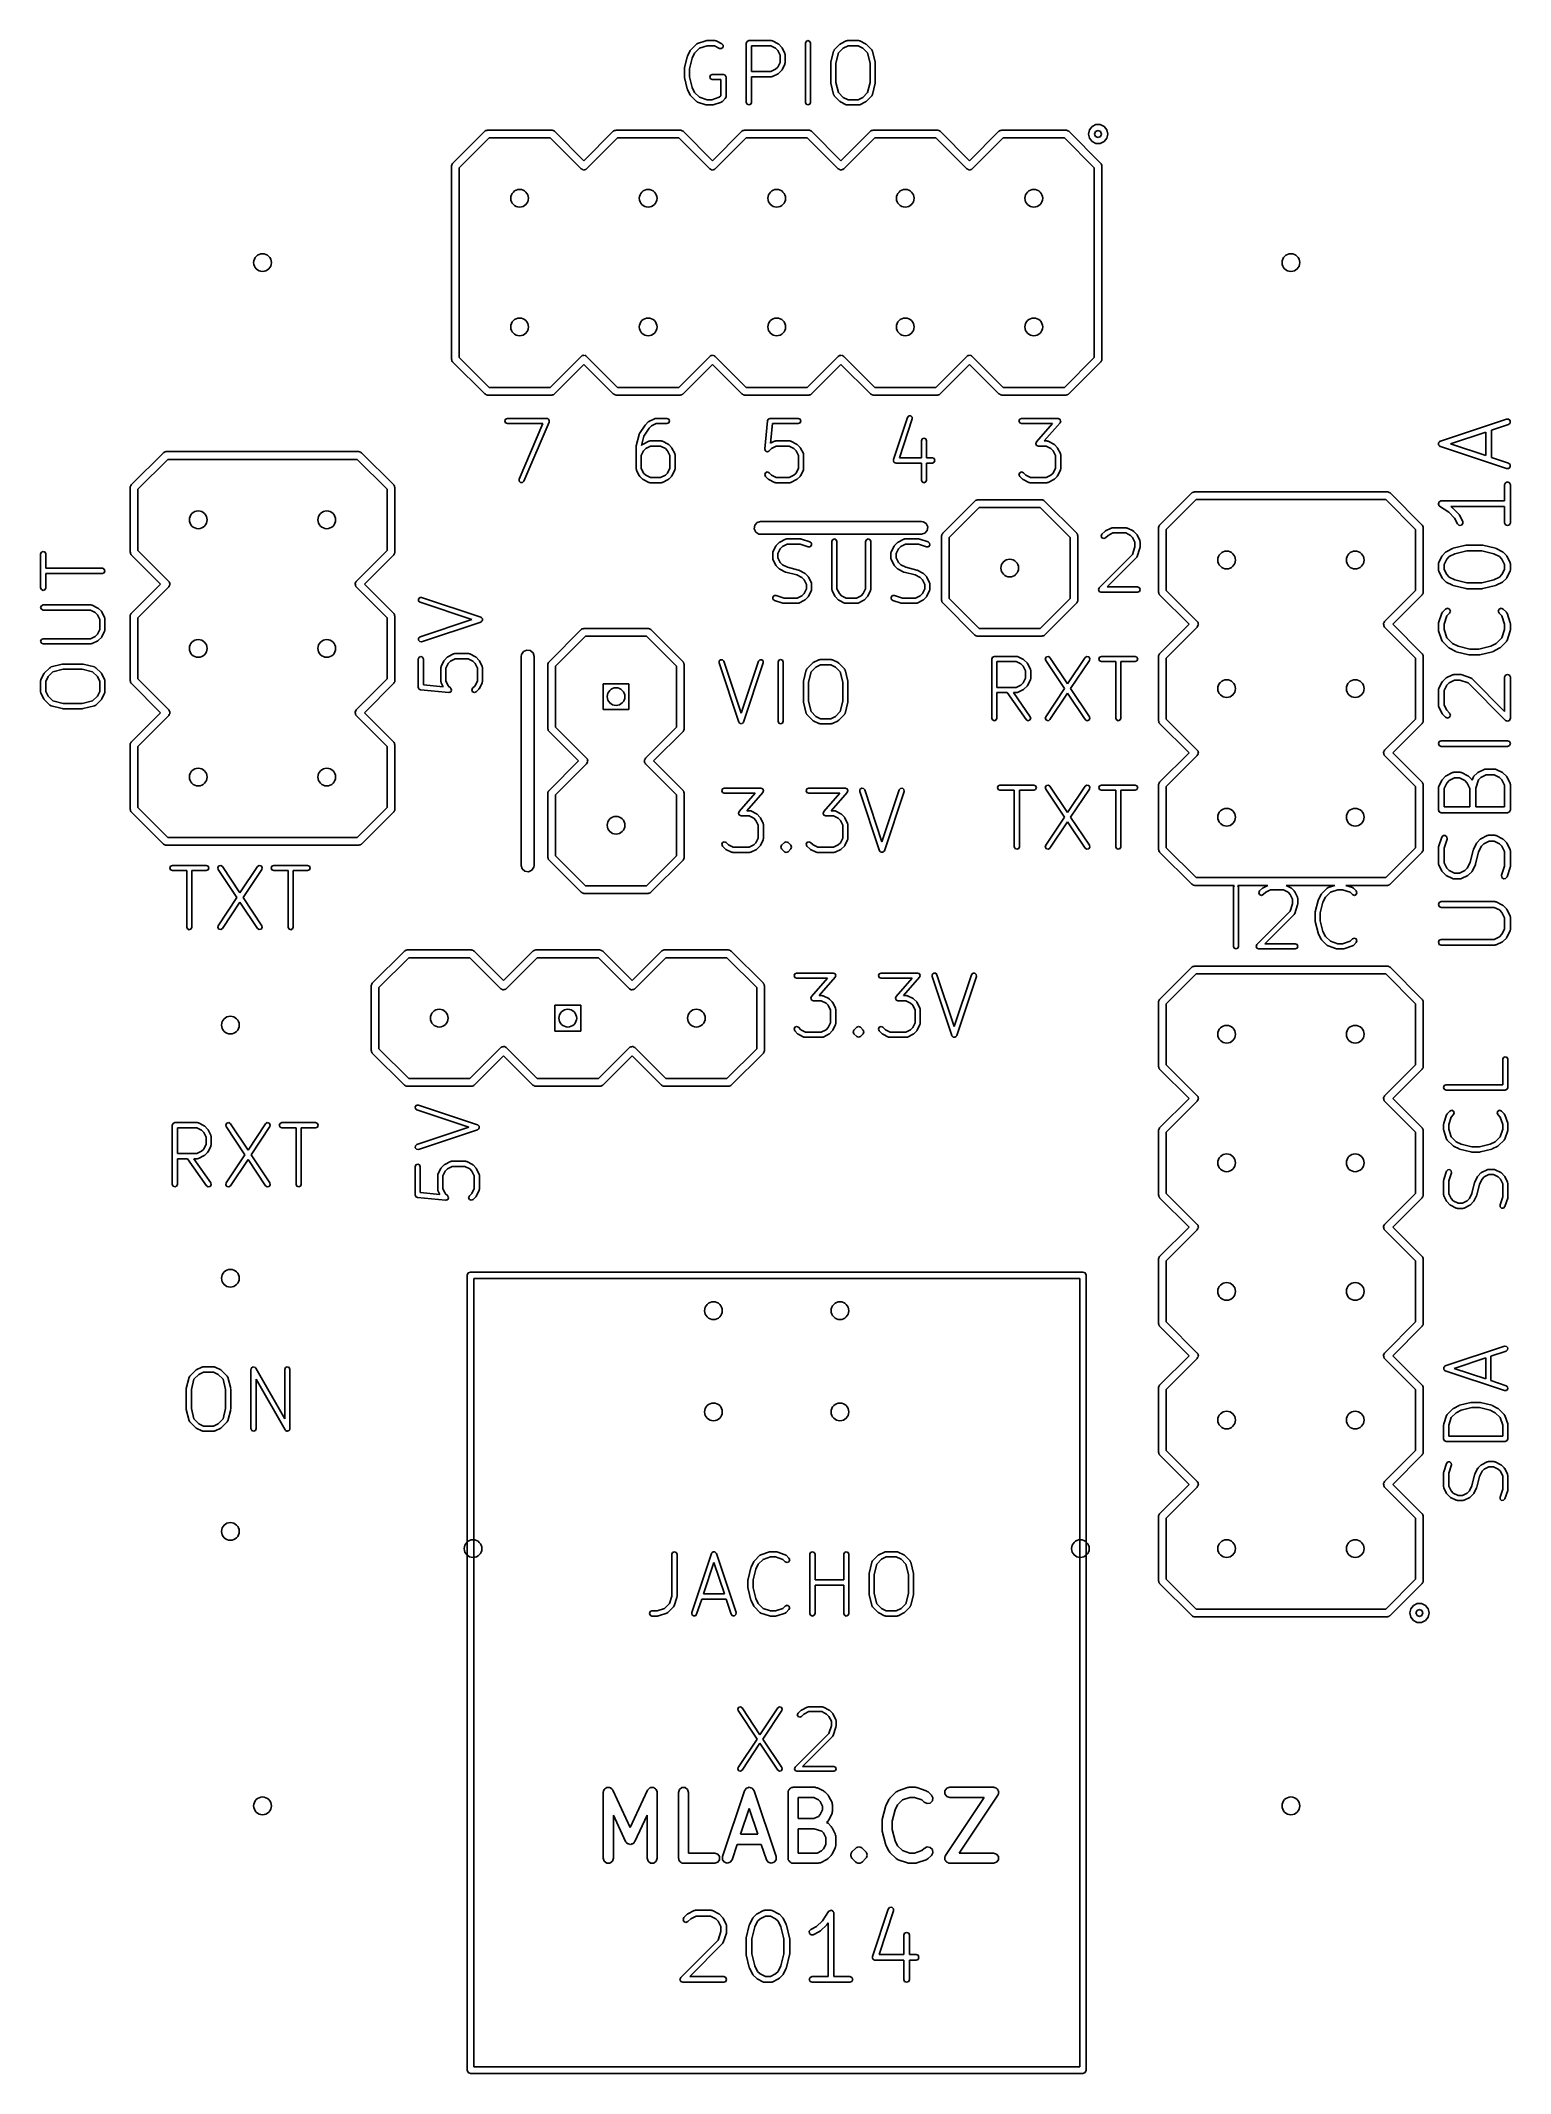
# Model space of a CAD drawing. Extents: x 5.27 to 6.42, y -4.94 to -3.36.
import ezdxf

# ---------------------------------------------------------------- set-up
doc = ezdxf.new("R2010")
doc.units = 0
doc.header["$MEASUREMENT"] = 0
doc.layers.add('BLACK', color=7, linetype='CONTINUOUS')

msp = doc.modelspace()

# ---------------------------------------------------------------- linework, layer by layer
at = {"layer": 'BLACK', "linetype": 'CONTINUOUS'}
for p, q in [((5.77961, -3.36857), (5.78399, -3.36419)), ((5.78399, -3.36419), (5.78442, -3.36401)), ((5.78442, -3.36401), (5.78477, -3.36371)), ((5.78477, -3.36371), (5.79134, -3.36152)), ((5.7923, -3.36541), (5.78649, -3.36735)), ((5.79134, -3.36152), (5.79167, -3.36154)), ((5.79167, -3.36154), (5.79198, -3.36141)), ((5.79198, -3.36141), (5.79855, -3.36141)), ((5.79808, -3.36541), (5.7923, -3.36541)), ((5.80203, -3.36739), (5.79808, -3.36541)), ((5.79855, -3.36141), (5.79898, -3.36159)), ((5.79898, -3.36159), (5.79944, -3.36162)), ((5.79944, -3.36162), (5.80382, -3.36381)), ((5.80472, -3.3665), (5.80356, -3.3675)), ((5.80382, -3.36381), (5.80483, -3.36497)), ((5.80483, -3.36497), (5.80472, -3.3665)), ((5.82283, -3.36341), (5.82342, -3.362)), ((5.82283, -3.40941), (5.82283, -3.36341)), ((5.82342, -3.362), (5.82483, -3.36141)), ((5.82483, -3.36141), (5.84236, -3.36141)), ((5.84189, -3.36541), (5.82683, -3.36541)), ((5.82683, -3.36541), (5.82683, -3.38551)), ((5.84555, -3.36725), (5.84189, -3.36541)), ((5.84236, -3.36141), (5.84279, -3.36159)), ((5.84279, -3.36159), (5.84325, -3.36162)), ((5.84325, -3.36162), (5.84763, -3.36381)), ((5.84763, -3.36381), (5.84785, -3.36406)), ((5.84785, -3.36406), (5.84815, -3.36419)), ((5.84815, -3.36419), (5.85034, -3.36638)), ((5.85034, -3.36638), (5.85047, -3.36668)), ((5.86883, -3.36341), (5.86942, -3.362)), ((5.86883, -3.40941), (5.86883, -3.36341)), ((5.86942, -3.362), (5.87083, -3.36141)), ((5.87083, -3.36141), (5.87225, -3.362)), ((5.87225, -3.362), (5.87283, -3.36341)), ((5.87283, -3.36341), (5.87283, -3.40941)), ((5.89132, -3.36857), (5.89571, -3.36419)), ((5.89571, -3.36419), (5.89601, -3.36406)), ((5.89601, -3.36406), (5.89623, -3.36381)), ((5.89623, -3.36381), (5.90061, -3.36162)), ((5.90197, -3.36541), (5.8983, -3.36725)), ((5.90061, -3.36162), (5.90107, -3.36159)), ((5.90107, -3.36159), (5.9015, -3.36141)), ((5.9015, -3.36141), (5.91026, -3.36141)), ((5.90979, -3.36541), (5.90197, -3.36541)), ((5.91346, -3.36725), (5.90979, -3.36541)), ((5.91026, -3.36141), (5.91069, -3.36159)), ((5.91069, -3.36159), (5.91116, -3.36162)), ((5.91116, -3.36162), (5.91554, -3.36381)), ((5.91554, -3.36381), (5.91575, -3.36406)), ((5.91575, -3.36406), (5.91606, -3.36419)), ((5.91606, -3.36419), (5.92044, -3.36857)), ((5.7747, -3.38264), (5.77689, -3.37388)), ((5.77689, -3.37388), (5.77703, -3.3737)), ((5.77703, -3.3737), (5.77705, -3.37347)), ((5.77705, -3.37347), (5.77924, -3.36909)), ((5.78072, -3.37506), (5.77864, -3.38337)), ((5.77924, -3.36909), (5.77948, -3.36887)), ((5.77948, -3.36887), (5.77961, -3.36857)), ((5.78267, -3.37117), (5.78072, -3.37506)), ((5.78649, -3.36735), (5.78267, -3.37117)), ((5.80356, -3.3675), (5.80203, -3.36739)), ((5.84729, -3.36898), (5.84555, -3.36725)), ((5.84555, -3.38367), (5.84729, -3.38194)), ((5.84912, -3.37265), (5.84729, -3.36898)), ((5.84729, -3.38194), (5.84912, -3.37827)), ((5.84912, -3.37827), (5.84912, -3.37265)), ((5.85047, -3.36668), (5.85072, -3.3669)), ((5.85072, -3.3669), (5.85291, -3.37128)), ((5.85291, -3.37964), (5.85072, -3.38402)), ((5.85291, -3.37128), (5.85294, -3.37174)), ((5.85294, -3.37918), (5.85291, -3.37964)), ((5.85294, -3.37174), (5.85312, -3.37217)), ((5.85312, -3.37875), (5.85294, -3.37918)), ((5.85312, -3.37217), (5.85312, -3.37875)), ((5.88855, -3.37875), (5.88865, -3.37851)), ((5.88855, -3.39408), (5.88855, -3.37875)), ((5.88861, -3.37826), (5.8908, -3.3695)), ((5.88865, -3.37851), (5.88861, -3.37826)), ((5.8908, -3.3695), (5.89112, -3.36907)), ((5.89112, -3.36907), (5.89132, -3.36857)), ((5.89454, -3.37101), (5.89255, -3.37899)), ((5.89255, -3.37899), (5.89255, -3.39383)), ((5.8983, -3.36725), (5.89454, -3.37101)), ((5.91722, -3.37101), (5.91346, -3.36725)), ((5.91921, -3.37899), (5.91722, -3.37101)), ((5.91921, -3.39383), (5.91921, -3.37899)), ((5.92044, -3.36857), (5.92064, -3.36907)), ((5.92064, -3.36907), (5.92096, -3.3695)), ((5.92096, -3.3695), (5.92316, -3.37826)), ((5.92316, -3.37826), (5.92312, -3.37851)), ((5.92312, -3.37851), (5.92321, -3.37875)), ((5.92321, -3.37875), (5.92321, -3.39408)), ((5.77464, -3.38313), (5.77474, -3.38289)), ((5.77464, -3.3897), (5.77464, -3.38313)), ((5.77474, -3.38993), (5.77464, -3.3897)), ((5.77474, -3.38289), (5.7747, -3.38264)), ((5.7747, -3.39018), (5.77474, -3.38993)), ((5.77689, -3.39895), (5.7747, -3.39018)), ((5.77864, -3.38337), (5.77864, -3.38945)), ((5.77864, -3.38945), (5.78072, -3.39776)), ((5.78072, -3.39776), (5.78267, -3.40166)), ((5.79436, -3.3897), (5.79494, -3.38828)), ((5.79494, -3.39111), (5.79436, -3.3897)), ((5.79494, -3.38828), (5.79636, -3.3877)), ((5.79636, -3.3917), (5.79494, -3.39111)), ((5.79636, -3.3877), (5.80512, -3.3877)), ((5.80312, -3.3917), (5.79636, -3.3917)), ((5.80312, -3.4042), (5.80312, -3.3917)), ((5.80512, -3.3877), (5.80653, -3.38828)), ((5.80653, -3.38828), (5.80712, -3.3897)), ((5.80712, -3.3897), (5.80712, -3.40503)), ((5.82683, -3.38551), (5.84189, -3.38551)), ((5.84236, -3.38951), (5.82683, -3.38951)), ((5.82683, -3.38951), (5.82683, -3.40941)), ((5.84189, -3.38551), (5.84555, -3.38367)), ((5.84279, -3.38933), (5.84236, -3.38951)), ((5.84325, -3.3893), (5.84279, -3.38933)), ((5.84763, -3.38711), (5.84325, -3.3893)), ((5.84785, -3.38686), (5.84763, -3.38711)), ((5.84815, -3.38673), (5.84785, -3.38686)), ((5.85034, -3.38454), (5.84815, -3.38673)), ((5.85047, -3.38424), (5.85034, -3.38454)), ((5.85072, -3.38402), (5.85047, -3.38424)), ((5.88865, -3.39431), (5.88855, -3.39408)), ((5.88861, -3.39456), (5.88865, -3.39431)), ((5.8908, -3.40333), (5.88861, -3.39456)), ((5.89255, -3.39383), (5.89454, -3.40182)), ((5.91722, -3.40182), (5.91921, -3.39383)), ((5.92316, -3.39456), (5.92096, -3.40333)), ((5.92321, -3.39408), (5.92312, -3.39431)), ((5.92312, -3.39431), (5.92316, -3.39456)), ((5.77703, -3.39913), (5.77689, -3.39895)), ((5.77705, -3.39935), (5.77703, -3.39913)), ((5.77924, -3.40374), (5.77705, -3.39935)), ((5.77948, -3.40395), (5.77924, -3.40374)), ((5.77961, -3.40426), (5.77948, -3.40395)), ((5.78399, -3.40864), (5.77961, -3.40426)), ((5.78267, -3.40166), (5.78649, -3.40547)), ((5.78442, -3.40881), (5.78399, -3.40864)), ((5.78477, -3.40912), (5.78442, -3.40881)), ((5.79134, -3.41131), (5.78477, -3.40912)), ((5.78649, -3.40547), (5.7923, -3.40741)), ((5.79167, -3.41129), (5.79134, -3.41131)), ((5.79198, -3.41141), (5.79167, -3.41129)), ((5.79636, -3.41141), (5.79198, -3.41141)), ((5.7923, -3.40741), (5.79603, -3.40741)), ((5.79603, -3.40741), (5.80185, -3.40547)), ((5.79666, -3.41129), (5.79636, -3.41141)), ((5.79699, -3.41131), (5.79666, -3.41129)), ((5.80356, -3.40912), (5.79699, -3.41131)), ((5.80185, -3.40547), (5.80312, -3.4042)), ((5.80391, -3.40881), (5.80356, -3.40912)), ((5.80434, -3.40864), (5.80391, -3.40881)), ((5.80653, -3.40645), (5.80434, -3.40864)), ((5.80712, -3.40503), (5.80653, -3.40645)), ((5.82342, -3.41083), (5.82283, -3.40941)), ((5.82483, -3.41141), (5.82342, -3.41083)), ((5.82625, -3.41083), (5.82483, -3.41141)), ((5.82683, -3.40941), (5.82625, -3.41083)), ((5.86942, -3.41083), (5.86883, -3.40941)), ((5.87083, -3.41141), (5.86942, -3.41083)), ((5.87225, -3.41083), (5.87083, -3.41141)), ((5.87283, -3.40941), (5.87225, -3.41083)), ((5.89112, -3.40376), (5.8908, -3.40333)), ((5.89132, -3.40426), (5.89112, -3.40376)), ((5.89571, -3.40864), (5.89132, -3.40426)), ((5.89454, -3.40182), (5.8983, -3.40558)), ((5.89601, -3.40876), (5.89571, -3.40864)), ((5.89623, -3.40901), (5.89601, -3.40876)), ((5.90061, -3.4112), (5.89623, -3.40901)), ((5.8983, -3.40558), (5.90197, -3.40741)), ((5.90107, -3.41123), (5.90061, -3.4112)), ((5.9015, -3.41141), (5.90107, -3.41123)), ((5.91026, -3.41141), (5.9015, -3.41141)), ((5.90197, -3.40741), (5.90979, -3.40741)), ((5.90979, -3.40741), (5.91346, -3.40558)), ((5.91069, -3.41123), (5.91026, -3.41141)), ((5.91116, -3.4112), (5.91069, -3.41123)), ((5.91554, -3.40901), (5.91116, -3.4112)), ((5.91346, -3.40558), (5.91722, -3.40182)), ((5.91575, -3.40876), (5.91554, -3.40901)), ((5.91606, -3.40864), (5.91575, -3.40876)), ((5.92044, -3.40426), (5.91606, -3.40864)), ((5.92064, -3.40376), (5.92044, -3.40426)), ((5.92096, -3.40333), (5.92064, -3.40376)), ((6.08974, -3.43075), (6.09182, -3.42814)), ((6.09182, -3.42814), (6.09483, -3.42669)), ((6.09483, -3.42669), (6.09817, -3.42669)), ((6.09817, -3.42669), (6.10118, -3.42814)), ((6.10118, -3.42814), (6.10326, -3.43075)), ((5.59438, -3.45688), (5.61938, -3.43188)), ((5.62274, -3.437), (5.5995, -3.46024)), ((5.61938, -3.43188), (5.61953, -3.43177)), ((5.61953, -3.43177), (5.61957, -3.4317)), ((5.61957, -3.4317), (5.6197, -3.43166)), ((5.6197, -3.43166), (5.62023, -3.43128)), ((5.62023, -3.43128), (5.62088, -3.43122)), ((5.62088, -3.43122), (5.6215, -3.431)), ((5.6215, -3.431), (5.6715, -3.431)), ((5.67026, -3.437), (5.62274, -3.437)), ((5.69438, -3.46112), (5.67026, -3.437)), ((5.6715, -3.431), (5.67168, -3.43103)), ((5.67168, -3.43103), (5.67176, -3.43101)), ((5.67176, -3.43101), (5.67188, -3.43107)), ((5.67188, -3.43107), (5.67253, -3.43118)), ((5.67253, -3.43118), (5.67303, -3.4316)), ((5.67303, -3.4316), (5.67362, -3.43188)), ((5.67362, -3.43188), (5.6965, -3.45476)), ((5.6965, -3.45476), (5.71938, -3.43188)), ((5.72274, -3.437), (5.69862, -3.46112)), ((5.71938, -3.43188), (5.71953, -3.43177)), ((5.71953, -3.43177), (5.71957, -3.4317)), ((5.71957, -3.4317), (5.7197, -3.43166)), ((5.7197, -3.43166), (5.72023, -3.43128)), ((5.72023, -3.43128), (5.72088, -3.43122)), ((5.72088, -3.43122), (5.7215, -3.431)), ((5.7215, -3.431), (5.7715, -3.431)), ((5.77026, -3.437), (5.72274, -3.437)), ((5.79438, -3.46112), (5.77026, -3.437)), ((5.7715, -3.431), (5.77168, -3.43103)), ((5.77168, -3.43103), (5.77176, -3.43101)), ((5.77176, -3.43101), (5.77188, -3.43107)), ((5.77188, -3.43107), (5.77253, -3.43118)), ((5.77253, -3.43118), (5.77303, -3.4316)), ((5.77303, -3.4316), (5.77362, -3.43188)), ((5.77362, -3.43188), (5.7965, -3.45476)), ((5.7965, -3.45476), (5.81938, -3.43188)), ((5.82274, -3.437), (5.79862, -3.46112)), ((5.81938, -3.43188), (5.81953, -3.43177)), ((5.81953, -3.43177), (5.81957, -3.4317)), ((5.81957, -3.4317), (5.8197, -3.43166)), ((5.8197, -3.43166), (5.82023, -3.43128)), ((5.82023, -3.43128), (5.82088, -3.43122)), ((5.82088, -3.43122), (5.8215, -3.431)), ((5.8215, -3.431), (5.8715, -3.431)), ((5.87026, -3.437), (5.82274, -3.437)), ((5.89438, -3.46112), (5.87026, -3.437)), ((5.8715, -3.431), (5.87168, -3.43103)), ((5.87168, -3.43103), (5.87176, -3.43101)), ((5.87176, -3.43101), (5.87188, -3.43107)), ((5.87188, -3.43107), (5.87253, -3.43118)), ((5.87253, -3.43118), (5.87303, -3.4316)), ((5.87303, -3.4316), (5.87362, -3.43188)), ((5.87362, -3.43188), (5.8965, -3.45476)), ((5.8965, -3.45476), (5.91938, -3.43188)), ((5.92274, -3.437), (5.89862, -3.46112)), ((5.91938, -3.43188), (5.91953, -3.43177)), ((5.91953, -3.43177), (5.91957, -3.4317)), ((5.91957, -3.4317), (5.9197, -3.43166)), ((5.9197, -3.43166), (5.92023, -3.43128)), ((5.92023, -3.43128), (5.92088, -3.43122)), ((5.92088, -3.43122), (5.9215, -3.431)), ((5.9215, -3.431), (5.9715, -3.431)), ((5.97026, -3.437), (5.92274, -3.437)), ((5.99438, -3.46112), (5.97026, -3.437)), ((5.9715, -3.431), (5.97168, -3.43103)), ((5.97168, -3.43103), (5.97176, -3.43101)), ((5.97176, -3.43101), (5.97188, -3.43107)), ((5.97188, -3.43107), (5.97253, -3.43118)), ((5.97253, -3.43118), (5.97303, -3.4316)), ((5.97303, -3.4316), (5.97362, -3.43188)), ((5.97362, -3.43188), (5.9965, -3.45476)), ((5.9965, -3.45476), (6.01938, -3.43188)), ((6.02274, -3.437), (5.99862, -3.46112)), ((6.01938, -3.43188), (6.01953, -3.43177)), ((6.01953, -3.43177), (6.01957, -3.4317)), ((6.01957, -3.4317), (6.0197, -3.43166)), ((6.0197, -3.43166), (6.02023, -3.43128)), ((6.02023, -3.43128), (6.02088, -3.43122)), ((6.02088, -3.43122), (6.0215, -3.431)), ((6.0215, -3.431), (6.0715, -3.431)), ((6.07026, -3.437), (6.02274, -3.437)), ((6.0935, -3.46024), (6.07026, -3.437)), ((6.0715, -3.431), (6.07168, -3.43103)), ((6.07168, -3.43103), (6.07176, -3.43101)), ((6.07176, -3.43101), (6.07188, -3.43107)), ((6.07188, -3.43107), (6.07253, -3.43118)), ((6.07253, -3.43118), (6.07303, -3.4316)), ((6.07303, -3.4316), (6.07362, -3.43188)), ((6.07362, -3.43188), (6.09862, -3.45688)), ((6.089, -3.434), (6.08974, -3.43075)), ((6.08974, -3.43725), (6.089, -3.434)), ((6.09182, -3.43986), (6.08974, -3.43725)), ((6.09483, -3.44131), (6.09182, -3.43986)), ((6.09459, -3.43209), (6.09379, -3.434)), ((6.09379, -3.434), (6.09459, -3.43591)), ((6.0965, -3.43129), (6.09459, -3.43209)), ((6.09459, -3.43591), (6.0965, -3.43671)), ((6.09817, -3.44131), (6.09483, -3.44131)), ((6.09841, -3.43209), (6.0965, -3.43129)), ((6.0965, -3.43671), (6.09841, -3.43591)), ((6.10118, -3.43986), (6.09817, -3.44131)), ((6.09921, -3.434), (6.09841, -3.43209)), ((6.09841, -3.43591), (6.09921, -3.434)), ((6.10326, -3.43725), (6.10118, -3.43986)), ((6.10326, -3.43075), (6.104, -3.434)), ((6.104, -3.434), (6.10326, -3.43725)), ((5.5935, -3.459), (5.59353, -3.45882)), ((5.5935, -3.609), (5.5935, -3.459)), ((5.59351, -3.45874), (5.59357, -3.45862)), ((5.59353, -3.45882), (5.59351, -3.45874)), ((5.59357, -3.45862), (5.59368, -3.45797)), ((5.59368, -3.45797), (5.5941, -3.45747)), ((5.5941, -3.45747), (5.59438, -3.45688)), ((5.5995, -3.46024), (5.5995, -3.60776)), ((5.69509, -3.46145), (5.69438, -3.46112)), ((5.69572, -3.4619), (5.69509, -3.46145)), ((5.69809, -3.46149), (5.69777, -3.46172)), ((5.69822, -3.46146), (5.69809, -3.46149)), ((5.6983, -3.46135), (5.69822, -3.46146)), ((5.69862, -3.46112), (5.6983, -3.46135)), ((5.79509, -3.46145), (5.79438, -3.46112)), ((5.79572, -3.4619), (5.79509, -3.46145)), ((5.79809, -3.46149), (5.79777, -3.46172)), ((5.79822, -3.46146), (5.79809, -3.46149)), ((5.7983, -3.46135), (5.79822, -3.46146)), ((5.79862, -3.46112), (5.7983, -3.46135)), ((5.89509, -3.46145), (5.89438, -3.46112)), ((5.89572, -3.4619), (5.89509, -3.46145)), ((5.89809, -3.46149), (5.89777, -3.46172)), ((5.89822, -3.46146), (5.89809, -3.46149)), ((5.8983, -3.46135), (5.89822, -3.46146)), ((5.89862, -3.46112), (5.8983, -3.46135)), ((5.99509, -3.46145), (5.99438, -3.46112)), ((5.99572, -3.4619), (5.99509, -3.46145)), ((5.99809, -3.46149), (5.99777, -3.46172)), ((5.99822, -3.46146), (5.99809, -3.46149)), ((5.9983, -3.46135), (5.99822, -3.46146)), ((5.99862, -3.46112), (5.9983, -3.46135)), ((6.0935, -3.60776), (6.0935, -3.46024)), ((6.09862, -3.45688), (6.09873, -3.45703)), ((6.09873, -3.45703), (6.0988, -3.45707)), ((6.0988, -3.45707), (6.09884, -3.4572)), ((6.09884, -3.4572), (6.09922, -3.45773)), ((6.09922, -3.45773), (6.09928, -3.45838)), ((6.09928, -3.45838), (6.0995, -3.459)), ((6.0995, -3.459), (6.0995, -3.609)), ((5.69599, -3.46187), (5.69572, -3.4619)), ((5.69624, -3.46199), (5.69599, -3.46187)), ((5.69699, -3.46179), (5.69624, -3.46199)), ((5.69777, -3.46172), (5.69699, -3.46179)), ((5.79599, -3.46187), (5.79572, -3.4619)), ((5.79624, -3.46199), (5.79599, -3.46187)), ((5.79699, -3.46179), (5.79624, -3.46199)), ((5.79777, -3.46172), (5.79699, -3.46179)), ((5.89599, -3.46187), (5.89572, -3.4619)), ((5.89624, -3.46199), (5.89599, -3.46187)), ((5.89699, -3.46179), (5.89624, -3.46199)), ((5.89777, -3.46172), (5.89699, -3.46179)), ((5.99599, -3.46187), (5.99572, -3.4619)), ((5.99624, -3.46199), (5.99599, -3.46187)), ((5.99699, -3.46179), (5.99624, -3.46199)), ((5.99777, -3.46172), (5.99699, -3.46179)), ((5.59372, -3.60962), (5.5935, -3.609)), ((5.59378, -3.61027), (5.59372, -3.60962)), ((5.59416, -3.6108), (5.59378, -3.61027)), ((5.5942, -3.61093), (5.59416, -3.6108)), ((5.59427, -3.61097), (5.5942, -3.61093)), ((5.59438, -3.61112), (5.59427, -3.61097)), ((5.61938, -3.63612), (5.59438, -3.61112)), ((5.5995, -3.60776), (5.62274, -3.631)), ((5.67026, -3.631), (5.69438, -3.60688)), ((5.6965, -3.61324), (5.67362, -3.63612)), ((5.69438, -3.60688), (5.6947, -3.60665)), ((5.6947, -3.60665), (5.69478, -3.60654)), ((5.69478, -3.60654), (5.69491, -3.60651)), ((5.69491, -3.60651), (5.69523, -3.60628)), ((5.69523, -3.60628), (5.69601, -3.60621)), ((5.69601, -3.60621), (5.69676, -3.60601)), ((5.71938, -3.63612), (5.6965, -3.61324)), ((5.69676, -3.60601), (5.69701, -3.60613)), ((5.69701, -3.60613), (5.69728, -3.6061)), ((5.69728, -3.6061), (5.69791, -3.60655)), ((5.69791, -3.60655), (5.69862, -3.60688)), ((5.69862, -3.60688), (5.72274, -3.631)), ((5.77026, -3.631), (5.79438, -3.60688)), ((5.7965, -3.61324), (5.77362, -3.63612)), ((5.79438, -3.60688), (5.7947, -3.60665)), ((5.7947, -3.60665), (5.79478, -3.60654)), ((5.79478, -3.60654), (5.79491, -3.60651)), ((5.79491, -3.60651), (5.79523, -3.60628)), ((5.79523, -3.60628), (5.79601, -3.60621)), ((5.79601, -3.60621), (5.79676, -3.60601)), ((5.81938, -3.63612), (5.7965, -3.61324)), ((5.79676, -3.60601), (5.79701, -3.60613)), ((5.79701, -3.60613), (5.79728, -3.6061)), ((5.79728, -3.6061), (5.79791, -3.60655)), ((5.79791, -3.60655), (5.79862, -3.60688)), ((5.79862, -3.60688), (5.82274, -3.631)), ((5.87026, -3.631), (5.89438, -3.60688)), ((5.8965, -3.61324), (5.87362, -3.63612)), ((5.89438, -3.60688), (5.8947, -3.60665)), ((5.8947, -3.60665), (5.89478, -3.60654)), ((5.89478, -3.60654), (5.89491, -3.60651)), ((5.89491, -3.60651), (5.89523, -3.60628)), ((5.89523, -3.60628), (5.89601, -3.60621)), ((5.89601, -3.60621), (5.89676, -3.60601)), ((5.91938, -3.63612), (5.8965, -3.61324)), ((5.89676, -3.60601), (5.89701, -3.60613)), ((5.89701, -3.60613), (5.89728, -3.6061)), ((5.89728, -3.6061), (5.89791, -3.60655)), ((5.89791, -3.60655), (5.89862, -3.60688)), ((5.89862, -3.60688), (5.92274, -3.631)), ((5.97026, -3.631), (5.99438, -3.60688)), ((5.9965, -3.61324), (5.97362, -3.63612)), ((5.99438, -3.60688), (5.9947, -3.60665)), ((5.9947, -3.60665), (5.99478, -3.60654)), ((5.99478, -3.60654), (5.99491, -3.60651)), ((5.99491, -3.60651), (5.99523, -3.60628)), ((5.99523, -3.60628), (5.99601, -3.60621)), ((5.99601, -3.60621), (5.99676, -3.60601)), ((6.01938, -3.63612), (5.9965, -3.61324)), ((5.99676, -3.60601), (5.99701, -3.60613)), ((5.99701, -3.60613), (5.99728, -3.6061)), ((5.99728, -3.6061), (5.99791, -3.60655)), ((5.99791, -3.60655), (5.99862, -3.60688)), ((5.99862, -3.60688), (6.02274, -3.631)), ((6.07026, -3.631), (6.0935, -3.60776)), ((6.09862, -3.61112), (6.07362, -3.63612)), ((6.0989, -3.61053), (6.09862, -3.61112)), ((6.09932, -3.61003), (6.0989, -3.61053)), ((6.09943, -3.60938), (6.09932, -3.61003)), ((6.09949, -3.60926), (6.09943, -3.60938)), ((6.0995, -3.609), (6.09947, -3.60918)), ((6.09947, -3.60918), (6.09949, -3.60926)), ((5.62274, -3.631), (5.67026, -3.631)), ((5.72274, -3.631), (5.77026, -3.631)), ((5.82274, -3.631), (5.87026, -3.631)), ((5.92274, -3.631), (5.97026, -3.631)), ((6.02274, -3.631), (6.07026, -3.631)), ((5.61997, -3.6364), (5.61938, -3.63612)), ((5.62047, -3.63682), (5.61997, -3.6364)), ((5.62112, -3.63693), (5.62047, -3.63682)), ((5.62124, -3.63699), (5.62112, -3.63693)), ((5.62132, -3.63697), (5.62124, -3.63699)), ((5.6215, -3.637), (5.62132, -3.63697)), ((5.6715, -3.637), (5.6215, -3.637)), ((5.67212, -3.63678), (5.6715, -3.637)), ((5.67277, -3.63672), (5.67212, -3.63678)), ((5.6733, -3.63634), (5.67277, -3.63672)), ((5.67343, -3.6363), (5.6733, -3.63634)), ((5.67347, -3.63623), (5.67343, -3.6363)), ((5.67362, -3.63612), (5.67347, -3.63623)), ((5.71997, -3.6364), (5.71938, -3.63612)), ((5.72047, -3.63682), (5.71997, -3.6364)), ((5.72112, -3.63693), (5.72047, -3.63682)), ((5.72124, -3.63699), (5.72112, -3.63693)), ((5.72132, -3.63697), (5.72124, -3.63699)), ((5.7215, -3.637), (5.72132, -3.63697)), ((5.7715, -3.637), (5.7215, -3.637)), ((5.77212, -3.63678), (5.7715, -3.637)), ((5.77277, -3.63672), (5.77212, -3.63678)), ((5.7733, -3.63634), (5.77277, -3.63672)), ((5.77343, -3.6363), (5.7733, -3.63634)), ((5.77347, -3.63623), (5.77343, -3.6363)), ((5.77362, -3.63612), (5.77347, -3.63623)), ((5.81997, -3.6364), (5.81938, -3.63612)), ((5.82047, -3.63682), (5.81997, -3.6364)), ((5.82112, -3.63693), (5.82047, -3.63682)), ((5.82124, -3.63699), (5.82112, -3.63693)), ((5.82132, -3.63697), (5.82124, -3.63699)), ((5.8215, -3.637), (5.82132, -3.63697)), ((5.8715, -3.637), (5.8215, -3.637)), ((5.87212, -3.63678), (5.8715, -3.637)), ((5.87277, -3.63672), (5.87212, -3.63678)), ((5.8733, -3.63634), (5.87277, -3.63672)), ((5.87343, -3.6363), (5.8733, -3.63634)), ((5.87347, -3.63623), (5.87343, -3.6363)), ((5.87362, -3.63612), (5.87347, -3.63623)), ((5.91997, -3.6364), (5.91938, -3.63612)), ((5.92047, -3.63682), (5.91997, -3.6364)), ((5.92112, -3.63693), (5.92047, -3.63682)), ((5.92124, -3.63699), (5.92112, -3.63693)), ((5.92132, -3.63697), (5.92124, -3.63699)), ((5.9215, -3.637), (5.92132, -3.63697)), ((5.9715, -3.637), (5.9215, -3.637)), ((5.97212, -3.63678), (5.9715, -3.637)), ((5.97277, -3.63672), (5.97212, -3.63678)), ((5.9733, -3.63634), (5.97277, -3.63672)), ((5.97343, -3.6363), (5.9733, -3.63634)), ((5.97347, -3.63623), (5.97343, -3.6363)), ((5.97362, -3.63612), (5.97347, -3.63623)), ((6.01997, -3.6364), (6.01938, -3.63612)), ((6.02047, -3.63682), (6.01997, -3.6364)), ((6.02112, -3.63693), (6.02047, -3.63682)), ((6.02124, -3.63699), (6.02112, -3.63693)), ((6.02132, -3.63697), (6.02124, -3.63699)), ((6.0215, -3.637), (6.02132, -3.63697)), ((6.0715, -3.637), (6.0215, -3.637)), ((6.07212, -3.63678), (6.0715, -3.637)), ((6.07277, -3.63672), (6.07212, -3.63678)), ((6.0733, -3.63634), (6.07277, -3.63672)), ((6.07343, -3.6363), (6.0733, -3.63634)), ((6.07347, -3.63623), (6.07343, -3.6363)), ((6.07362, -3.63612), (6.07347, -3.63623)), ((5.63495, -3.65716), (5.63554, -3.65575)), ((5.63554, -3.65858), (5.63495, -3.65716)), ((5.63554, -3.65575), (5.63695, -3.65516)), ((5.63695, -3.65916), (5.63554, -3.65858)), ((5.63695, -3.65516), (5.66762, -3.65516)), ((5.66459, -3.65916), (5.63695, -3.65916)), ((5.64607, -3.70237), (5.66459, -3.65916)), ((5.66946, -3.65795), (5.64974, -3.70395)), ((5.66762, -3.65516), (5.668, -3.65532)), ((5.668, -3.65532), (5.66841, -3.65532)), ((5.66841, -3.65532), (5.66868, -3.6556)), ((5.66868, -3.6556), (5.66903, -3.65575)), ((5.66903, -3.65575), (5.66919, -3.65613)), ((5.66919, -3.65613), (5.66948, -3.65642)), ((5.66962, -3.65716), (5.66946, -3.65754)), ((5.66946, -3.65754), (5.66946, -3.65795)), ((5.66948, -3.65642), (5.66947, -3.65681)), ((5.66947, -3.65681), (5.66962, -3.65716)), ((5.73967, -3.66701), (5.74405, -3.66043)), ((5.74727, -3.66282), (5.74319, -3.66894)), ((5.74405, -3.66043), (5.74422, -3.66032)), ((5.74422, -3.66032), (5.7443, -3.66013)), ((5.7443, -3.66013), (5.74649, -3.65794)), ((5.74649, -3.65794), (5.7468, -3.65781)), ((5.7468, -3.65781), (5.74701, -3.65756)), ((5.74701, -3.65756), (5.75139, -3.65537)), ((5.74909, -3.661), (5.74727, -3.66282)), ((5.75276, -3.65916), (5.74909, -3.661)), ((5.75139, -3.65537), (5.75186, -3.65534)), ((5.75186, -3.65534), (5.75229, -3.65516)), ((5.75229, -3.65516), (5.76105, -3.65516)), ((5.76105, -3.65916), (5.75276, -3.65916)), ((5.76105, -3.65516), (5.76246, -3.65575)), ((5.76246, -3.65858), (5.76105, -3.65916)), ((5.76246, -3.65575), (5.76305, -3.65716)), ((5.76305, -3.65716), (5.76246, -3.65858)), ((5.83715, -3.67887), (5.83934, -3.65696)), ((5.83934, -3.65696), (5.83966, -3.65637)), ((5.83966, -3.65637), (5.83992, -3.65575)), ((5.83992, -3.65575), (5.84002, -3.65571)), ((5.84002, -3.65571), (5.84007, -3.65561)), ((5.84007, -3.65561), (5.84071, -3.65542)), ((5.84071, -3.65542), (5.84133, -3.65516)), ((5.84133, -3.65516), (5.86324, -3.65516)), ((5.84314, -3.65916), (5.84161, -3.6745)), ((5.86324, -3.65916), (5.84314, -3.65916)), ((5.86324, -3.65516), (5.86465, -3.65575)), ((5.86465, -3.65858), (5.86324, -3.65916)), ((5.86465, -3.65575), (5.86524, -3.65716)), ((5.86524, -3.65716), (5.86465, -3.65858)), ((5.93725, -3.6872), (5.9482, -3.65434)), ((5.95199, -3.6556), (5.94192, -3.68583)), ((5.9482, -3.65434), (5.9492, -3.65318)), ((5.9492, -3.65318), (5.95073, -3.65307)), ((5.95073, -3.65307), (5.95188, -3.65408)), ((5.95188, -3.65408), (5.95199, -3.6556)), ((6.03495, -3.65716), (6.03554, -3.65575)), ((6.03554, -3.65858), (6.03495, -3.65716)), ((6.03554, -3.65575), (6.03695, -3.65516)), ((6.03695, -3.65916), (6.03554, -3.65858)), ((6.03695, -3.65516), (6.06543, -3.65516)), ((6.06102, -3.65916), (6.03695, -3.65916)), ((6.04859, -3.67337), (6.06102, -3.65916)), ((6.06693, -3.65848), (6.0545, -3.67269)), ((6.06543, -3.65516), (6.06608, -3.65543)), ((6.06608, -3.65543), (6.06675, -3.65566)), ((6.06675, -3.65566), (6.06678, -3.65572)), ((6.06678, -3.65572), (6.06684, -3.65575)), ((6.06684, -3.65575), (6.06711, -3.6564)), ((6.06716, -3.65781), (6.06693, -3.65848)), ((6.06711, -3.6564), (6.06742, -3.65703)), ((6.06743, -3.65716), (6.06716, -3.65781)), ((6.06742, -3.65703), (6.0674, -3.6571)), ((6.0674, -3.6571), (6.06743, -3.65716)), ((6.36273, -3.67278), (6.41425, -3.65561)), ((6.398, -3.66575), (6.37053, -3.67491)), ((6.398, -3.68407), (6.398, -3.66575)), ((6.41567, -3.65986), (6.40248, -3.66426)), ((6.40248, -3.66426), (6.40248, -3.68556)), ((6.41425, -3.65561), (6.41596, -3.65573)), ((6.41697, -3.65874), (6.41567, -3.65986)), ((6.41596, -3.65573), (6.41709, -3.65703)), ((6.41709, -3.65703), (6.41697, -3.65874)), ((5.34438, -3.70688), (5.36938, -3.68188)), ((5.36938, -3.68188), (5.36953, -3.68177)), ((5.36953, -3.68177), (5.36957, -3.6817)), ((5.36957, -3.6817), (5.3697, -3.68166)), ((5.3697, -3.68166), (5.37023, -3.68128)), ((5.37023, -3.68128), (5.37088, -3.68122)), ((5.37088, -3.68122), (5.3715, -3.681)), ((5.3715, -3.681), (5.5215, -3.681)), ((5.5215, -3.681), (5.52168, -3.68103)), ((5.52168, -3.68103), (5.52176, -3.68101)), ((5.52176, -3.68101), (5.52188, -3.68107)), ((5.52188, -3.68107), (5.52253, -3.68118)), ((5.52253, -3.68118), (5.52303, -3.6816)), ((5.52303, -3.6816), (5.52362, -3.68188)), ((5.52362, -3.68188), (5.54862, -3.70688)), ((5.73714, -3.67688), (5.73724, -3.67664)), ((5.73714, -3.6944), (5.73714, -3.67688)), ((5.7372, -3.67639), (5.73939, -3.66763)), ((5.73724, -3.67664), (5.7372, -3.67639)), ((5.73939, -3.66763), (5.7396, -3.66735)), ((5.7396, -3.66735), (5.73967, -3.66701)), ((5.74298, -3.68025), (5.74114, -3.68392)), ((5.74319, -3.66894), (5.74137, -3.6762)), ((5.74137, -3.6762), (5.74211, -3.67546)), ((5.74211, -3.67546), (5.74241, -3.67534)), ((5.74241, -3.67534), (5.74263, -3.67509)), ((5.74263, -3.67509), (5.74701, -3.6729)), ((5.74471, -3.67852), (5.74298, -3.68025)), ((5.74838, -3.67669), (5.74471, -3.67852)), ((5.74701, -3.6729), (5.74748, -3.67286)), ((5.74748, -3.67286), (5.74791, -3.67269)), ((5.74791, -3.67269), (5.75667, -3.67269)), ((5.7562, -3.67669), (5.74838, -3.67669)), ((5.75986, -3.67852), (5.7562, -3.67669)), ((5.75667, -3.67269), (5.7571, -3.67286)), ((5.7571, -3.67286), (5.75756, -3.6729)), ((5.75756, -3.6729), (5.76194, -3.67509)), ((5.76159, -3.68025), (5.75986, -3.67852)), ((5.76343, -3.68392), (5.76159, -3.68025)), ((5.76194, -3.67509), (5.76216, -3.67534)), ((5.76216, -3.67534), (5.76246, -3.67546)), ((5.76246, -3.67546), (5.76465, -3.67765)), ((5.76465, -3.67765), (5.76478, -3.67796)), ((5.76478, -3.67796), (5.76503, -3.67817)), ((5.76503, -3.67817), (5.76722, -3.68255)), ((5.76722, -3.68255), (5.76725, -3.68302)), ((5.83714, -3.67907), (5.83718, -3.67897)), ((5.8374, -3.67969), (5.83714, -3.67907)), ((5.83718, -3.67897), (5.83715, -3.67887)), ((5.8376, -3.68033), (5.8374, -3.67969)), ((5.83769, -3.68038), (5.8376, -3.68033)), ((5.83773, -3.68048), (5.83769, -3.68038)), ((5.83835, -3.68074), (5.83773, -3.68048)), ((5.83894, -3.68106), (5.83835, -3.68074)), ((5.83905, -3.68103), (5.83894, -3.68106)), ((5.83914, -3.68107), (5.83905, -3.68103)), ((5.83977, -3.68081), (5.83914, -3.68107)), ((5.84041, -3.68062), (5.83977, -3.68081)), ((5.84046, -3.68052), (5.84041, -3.68062)), ((5.84056, -3.68048), (5.84046, -3.68052)), ((5.84252, -3.67852), (5.84056, -3.68048)), ((5.84161, -3.6745), (5.84482, -3.6729)), ((5.84619, -3.67669), (5.84252, -3.67852)), ((5.84482, -3.6729), (5.84528, -3.67286)), ((5.84528, -3.67286), (5.84571, -3.67269)), ((5.84571, -3.67269), (5.85667, -3.67269)), ((5.8562, -3.67669), (5.84619, -3.67669)), ((5.85986, -3.67852), (5.8562, -3.67669)), ((5.85667, -3.67269), (5.8571, -3.67286)), ((5.8571, -3.67286), (5.85756, -3.6729)), ((5.85756, -3.6729), (5.86194, -3.67509)), ((5.86159, -3.68025), (5.85986, -3.67852)), ((5.86343, -3.68392), (5.86159, -3.68025)), ((5.86194, -3.67509), (5.86216, -3.67534)), ((5.86216, -3.67534), (5.86246, -3.67546)), ((5.86246, -3.67546), (5.86465, -3.67765)), ((5.86465, -3.67765), (5.86478, -3.67796)), ((5.86478, -3.67796), (5.86503, -3.67817)), ((5.86503, -3.67817), (5.86722, -3.68255)), ((5.86722, -3.68255), (5.86725, -3.68302)), ((5.95905, -3.6725), (5.95963, -3.67108)), ((5.95905, -3.68583), (5.95905, -3.6725)), ((5.95963, -3.67108), (5.96105, -3.6705)), ((5.96105, -3.6705), (5.96246, -3.67108)), ((5.96246, -3.67108), (5.96305, -3.6725)), ((5.96305, -3.6725), (5.96305, -3.68583)), ((6.0481, -3.67469), (6.04837, -3.67404)), ((6.04812, -3.67475), (6.0481, -3.67469)), ((6.0481, -3.67482), (6.04812, -3.67475)), ((6.04841, -3.67545), (6.0481, -3.67482)), ((6.04837, -3.67404), (6.04859, -3.67337)), ((6.04868, -3.6761), (6.04841, -3.67545)), ((6.04875, -3.67613), (6.04868, -3.6761)), ((6.04878, -3.67619), (6.04875, -3.67613)), ((6.04945, -3.67642), (6.04878, -3.67619)), ((6.0501, -3.67669), (6.04945, -3.67642)), ((6.0562, -3.67669), (6.0501, -3.67669)), ((6.0545, -3.67269), (6.05667, -3.67269)), ((6.05986, -3.67852), (6.0562, -3.67669)), ((6.05667, -3.67269), (6.0571, -3.67286)), ((6.0571, -3.67286), (6.05756, -3.6729)), ((6.05756, -3.6729), (6.06194, -3.67509)), ((6.06159, -3.68025), (6.05986, -3.67852)), ((6.06343, -3.68392), (6.06159, -3.68025)), ((6.06194, -3.67509), (6.06216, -3.67534)), ((6.06216, -3.67534), (6.06246, -3.67546)), ((6.06246, -3.67546), (6.06465, -3.67765)), ((6.06465, -3.67765), (6.06478, -3.67796)), ((6.06478, -3.67796), (6.06503, -3.67817)), ((6.06503, -3.67817), (6.06722, -3.68255)), ((6.06722, -3.68255), (6.06725, -3.68302)), ((6.36132, -3.6742), (6.36143, -3.67407)), ((6.36137, -3.67491), (6.36132, -3.6742)), ((6.36132, -3.67562), (6.36137, -3.67491)), ((6.36143, -3.67574), (6.36132, -3.67562)), ((6.36143, -3.67407), (6.36144, -3.67391)), ((6.36144, -3.67591), (6.36143, -3.67574)), ((6.36144, -3.67391), (6.36197, -3.67344)), ((6.36197, -3.67638), (6.36144, -3.67591)), ((6.36197, -3.67344), (6.36244, -3.67291)), ((6.36244, -3.67691), (6.36197, -3.67638)), ((6.36244, -3.67291), (6.36261, -3.67289)), ((6.36261, -3.67692), (6.36244, -3.67691)), ((6.36261, -3.67289), (6.36273, -3.67278)), ((6.36273, -3.67703), (6.36261, -3.67692)), ((6.41425, -3.69421), (6.36273, -3.67703)), ((6.37053, -3.67491), (6.398, -3.68407)), ((5.37274, -3.687), (5.3495, -3.71024)), ((5.52026, -3.687), (5.37274, -3.687)), ((5.5435, -3.71024), (5.52026, -3.687)), ((5.73732, -3.69483), (5.73714, -3.6944)), ((5.73735, -3.69529), (5.73732, -3.69483)), ((5.73955, -3.69968), (5.73735, -3.69529)), ((5.74114, -3.68392), (5.74114, -3.69393)), ((5.74114, -3.69393), (5.74298, -3.6976)), ((5.74298, -3.6976), (5.74471, -3.69933)), ((5.75986, -3.69933), (5.76159, -3.6976)), ((5.76159, -3.6976), (5.76343, -3.69393)), ((5.76343, -3.69393), (5.76343, -3.68392)), ((5.76722, -3.69529), (5.76503, -3.69968)), ((5.76725, -3.69483), (5.76722, -3.69529)), ((5.76725, -3.68302), (5.76743, -3.68345)), ((5.76743, -3.6944), (5.76725, -3.69483)), ((5.76743, -3.68345), (5.76743, -3.6944)), ((5.83714, -3.69878), (5.83773, -3.69737)), ((5.83773, -3.69737), (5.83914, -3.69678)), ((5.83914, -3.69678), (5.84056, -3.69737)), ((5.84056, -3.69737), (5.84252, -3.69933)), ((5.85986, -3.69933), (5.86159, -3.6976)), ((5.86159, -3.6976), (5.86343, -3.69393)), ((5.86343, -3.69393), (5.86343, -3.68392)), ((5.86722, -3.69529), (5.86503, -3.69968)), ((5.86725, -3.69483), (5.86722, -3.69529)), ((5.86725, -3.68302), (5.86743, -3.68345)), ((5.86743, -3.6944), (5.86725, -3.69483)), ((5.86743, -3.68345), (5.86743, -3.6944)), ((5.93714, -3.68783), (5.93727, -3.68752)), ((5.93732, -3.68826), (5.93714, -3.68783)), ((5.93727, -3.68752), (5.93725, -3.6872)), ((5.93735, -3.68872), (5.93732, -3.68826)), ((5.9376, -3.68894), (5.93735, -3.68872)), ((5.93773, -3.68924), (5.9376, -3.68894)), ((5.93816, -3.68942), (5.93773, -3.68924)), ((5.93851, -3.68973), (5.93816, -3.68942)), ((5.93884, -3.6897), (5.93851, -3.68973)), ((5.93914, -3.68983), (5.93884, -3.6897)), ((5.95905, -3.68983), (5.93914, -3.68983)), ((5.94192, -3.68583), (5.95905, -3.68583)), ((5.95905, -3.70316), (5.95905, -3.68983)), ((5.96305, -3.68583), (5.96762, -3.68583)), ((5.96762, -3.68983), (5.96305, -3.68983)), ((5.96305, -3.68983), (5.96305, -3.70316)), ((5.96762, -3.68583), (5.96903, -3.68641)), ((5.96903, -3.68924), (5.96762, -3.68983)), ((5.96903, -3.68641), (5.96962, -3.68783)), ((5.96962, -3.68783), (5.96903, -3.68924)), ((6.03495, -3.69878), (6.03554, -3.69737)), ((6.03554, -3.69737), (6.03695, -3.69678)), ((6.03695, -3.69678), (6.03837, -3.69737)), ((6.03837, -3.69737), (6.04033, -3.69933)), ((6.05986, -3.69933), (6.06159, -3.6976)), ((6.06159, -3.6976), (6.06343, -3.69393)), ((6.06343, -3.69393), (6.06343, -3.68392)), ((6.06722, -3.69529), (6.06503, -3.69968)), ((6.06725, -3.69483), (6.06722, -3.69529)), ((6.06725, -3.68302), (6.06743, -3.68345)), ((6.06743, -3.6944), (6.06725, -3.69483)), ((6.06743, -3.68345), (6.06743, -3.6944)), ((6.40248, -3.68556), (6.41567, -3.68996)), ((6.41596, -3.69409), (6.41425, -3.69421)), ((6.41567, -3.68996), (6.41697, -3.69108)), ((6.41709, -3.69279), (6.41596, -3.69409)), ((6.41697, -3.69108), (6.41709, -3.69279)), ((5.3435, -3.709), (5.34353, -3.70882)), ((5.3435, -3.759), (5.3435, -3.709)), ((5.34351, -3.70874), (5.34357, -3.70862)), ((5.34353, -3.70882), (5.34351, -3.70874)), ((5.34357, -3.70862), (5.34368, -3.70797)), ((5.34368, -3.70797), (5.3441, -3.70747)), ((5.3441, -3.70747), (5.34438, -3.70688)), ((5.3495, -3.71024), (5.3495, -3.75776)), ((5.5435, -3.75776), (5.5435, -3.71024)), ((5.54862, -3.70688), (5.54873, -3.70703)), ((5.54873, -3.70703), (5.5488, -3.70707)), ((5.5488, -3.70707), (5.54884, -3.7072)), ((5.54884, -3.7072), (5.54922, -3.70773)), ((5.54922, -3.70773), (5.54928, -3.70838)), ((5.54928, -3.70838), (5.5495, -3.709)), ((5.5495, -3.709), (5.5495, -3.759)), ((5.64605, -3.70391), (5.64607, -3.70237)), ((5.64712, -3.705), (5.64605, -3.70391)), ((5.64865, -3.70502), (5.64712, -3.705)), ((5.64974, -3.70395), (5.64865, -3.70502)), ((5.73979, -3.69989), (5.73955, -3.69968)), ((5.73992, -3.7002), (5.73979, -3.69989)), ((5.74211, -3.70239), (5.73992, -3.7002)), ((5.74241, -3.70251), (5.74211, -3.70239)), ((5.74263, -3.70276), (5.74241, -3.70251)), ((5.74701, -3.70495), (5.74263, -3.70276)), ((5.74471, -3.69933), (5.74838, -3.70116)), ((5.74748, -3.70498), (5.74701, -3.70495)), ((5.74791, -3.70516), (5.74748, -3.70498)), ((5.75667, -3.70516), (5.74791, -3.70516)), ((5.74838, -3.70116), (5.7562, -3.70116)), ((5.7562, -3.70116), (5.75986, -3.69933)), ((5.7571, -3.70498), (5.75667, -3.70516)), ((5.75756, -3.70495), (5.7571, -3.70498)), ((5.76194, -3.70276), (5.75756, -3.70495)), ((5.76216, -3.70251), (5.76194, -3.70276)), ((5.76246, -3.70239), (5.76216, -3.70251)), ((5.76465, -3.7002), (5.76246, -3.70239)), ((5.76478, -3.69989), (5.76465, -3.7002)), ((5.76503, -3.69968), (5.76478, -3.69989)), ((5.83773, -3.7002), (5.83714, -3.69878)), ((5.83992, -3.70239), (5.83773, -3.7002)), ((5.84022, -3.70251), (5.83992, -3.70239)), ((5.84044, -3.70276), (5.84022, -3.70251)), ((5.84482, -3.70495), (5.84044, -3.70276)), ((5.84252, -3.69933), (5.84619, -3.70116)), ((5.84528, -3.70498), (5.84482, -3.70495)), ((5.84571, -3.70516), (5.84528, -3.70498)), ((5.85667, -3.70516), (5.84571, -3.70516)), ((5.84619, -3.70116), (5.8562, -3.70116)), ((5.8562, -3.70116), (5.85986, -3.69933)), ((5.8571, -3.70498), (5.85667, -3.70516)), ((5.85756, -3.70495), (5.8571, -3.70498)), ((5.86194, -3.70276), (5.85756, -3.70495)), ((5.86216, -3.70251), (5.86194, -3.70276)), ((5.86246, -3.70239), (5.86216, -3.70251)), ((5.86465, -3.7002), (5.86246, -3.70239)), ((5.86478, -3.69989), (5.86465, -3.7002)), ((5.86503, -3.69968), (5.86478, -3.69989)), ((5.95963, -3.70458), (5.95905, -3.70316)), ((5.96105, -3.70516), (5.95963, -3.70458)), ((5.96246, -3.70458), (5.96105, -3.70516)), ((5.96305, -3.70316), (5.96246, -3.70458)), ((6.03554, -3.7002), (6.03495, -3.69878)), ((6.03773, -3.70239), (6.03554, -3.7002)), ((6.03803, -3.70251), (6.03773, -3.70239)), ((6.03825, -3.70276), (6.03803, -3.70251)), ((6.04263, -3.70495), (6.03825, -3.70276)), ((6.04033, -3.69933), (6.044, -3.70116)), ((6.04309, -3.70498), (6.04263, -3.70495)), ((6.04352, -3.70516), (6.04309, -3.70498)), ((6.05667, -3.70516), (6.04352, -3.70516)), ((6.044, -3.70116), (6.0562, -3.70116)), ((6.0562, -3.70116), (6.05986, -3.69933)), ((6.0571, -3.70498), (6.05667, -3.70516)), ((6.05756, -3.70495), (6.0571, -3.70498)), ((6.06194, -3.70276), (6.05756, -3.70495)), ((6.06216, -3.70251), (6.06194, -3.70276)), ((6.06246, -3.70239), (6.06216, -3.70251)), ((6.06465, -3.7002), (6.06246, -3.70239)), ((6.06478, -3.69989), (6.06465, -3.7002)), ((6.06503, -3.69968), (6.06478, -3.69989)), ((6.14438, -3.73813), (6.16938, -3.71313)), ((6.16938, -3.71313), (6.16953, -3.71302)), ((6.16953, -3.71302), (6.16957, -3.71295)), ((6.16957, -3.71295), (6.1697, -3.71291)), ((6.1697, -3.71291), (6.17023, -3.71253)), ((6.17023, -3.71253), (6.17088, -3.71247)), ((6.17088, -3.71247), (6.1715, -3.71225)), ((6.1715, -3.71225), (6.3215, -3.71225)), ((6.3215, -3.71225), (6.32168, -3.71228)), ((6.32168, -3.71228), (6.32176, -3.71226)), ((6.32176, -3.71226), (6.32188, -3.71232)), ((6.32188, -3.71232), (6.32253, -3.71243)), ((6.32253, -3.71243), (6.32303, -3.71285)), ((6.32303, -3.71285), (6.32362, -3.71313)), ((6.32362, -3.71313), (6.34862, -3.73813)), ((6.41272, -3.7068), (6.41338, -3.70522)), ((6.41272, -3.71928), (6.41272, -3.7068)), ((6.41338, -3.70522), (6.41496, -3.70456)), ((6.41496, -3.70456), (6.41655, -3.70522)), ((6.41655, -3.70522), (6.4172, -3.7068)), ((6.4172, -3.7068), (6.4172, -3.73624)), ((5.97563, -3.74438), (6.00063, -3.71938)), ((6.00399, -3.7245), (5.98075, -3.74774)), ((6.00063, -3.71938), (6.00078, -3.71927)), ((6.00078, -3.71927), (6.00082, -3.7192)), ((6.00082, -3.7192), (6.00095, -3.71916)), ((6.00095, -3.71916), (6.00148, -3.71878)), ((6.00148, -3.71878), (6.00213, -3.71872)), ((6.00213, -3.71872), (6.00275, -3.7185)), ((6.00275, -3.7185), (6.05275, -3.7185)), ((6.05151, -3.7245), (6.00399, -3.7245)), ((6.07475, -3.74774), (6.05151, -3.7245)), ((6.05275, -3.7185), (6.05293, -3.71853)), ((6.05293, -3.71853), (6.05301, -3.71851)), ((6.05301, -3.71851), (6.05313, -3.71857)), ((6.05313, -3.71857), (6.05378, -3.71868)), ((6.05378, -3.71868), (6.05428, -3.7191)), ((6.05428, -3.7191), (6.05487, -3.71938)), ((6.05487, -3.71938), (6.07987, -3.74438)), ((6.17274, -3.71825), (6.1495, -3.74149)), ((6.32026, -3.71825), (6.17274, -3.71825)), ((6.3435, -3.74149), (6.32026, -3.71825)), ((6.3612, -3.72152), (6.36145, -3.72092)), ((6.36129, -3.72174), (6.3612, -3.72152)), ((6.36125, -3.72196), (6.36129, -3.72174)), ((6.36161, -3.7225), (6.36125, -3.72196)), ((6.36145, -3.72092), (6.36158, -3.72028)), ((6.36158, -3.72028), (6.36177, -3.72015)), ((6.36186, -3.72311), (6.36161, -3.7225)), ((6.36177, -3.72015), (6.36186, -3.71994)), ((6.36186, -3.71994), (6.36246, -3.71969)), ((6.36207, -3.72319), (6.36186, -3.72311)), ((6.3622, -3.72339), (6.36207, -3.72319)), ((6.36937, -3.72817), (6.3622, -3.72339)), ((6.36246, -3.71969), (6.363, -3.71933)), ((6.363, -3.71933), (6.36323, -3.71937)), ((6.36323, -3.71937), (6.36344, -3.71928)), ((6.36344, -3.71928), (6.41272, -3.71928)), ((6.37387, -3.73266), (6.36937, -3.72817)), ((6.41272, -3.72376), (6.37084, -3.72376)), ((6.37084, -3.72376), (6.37204, -3.72457)), ((6.37204, -3.72457), (6.37217, -3.72476)), ((6.37217, -3.72476), (6.37239, -3.72485)), ((6.37239, -3.72485), (6.37729, -3.72975)), ((6.37729, -3.72975), (6.37743, -3.73009)), ((6.37743, -3.73009), (6.37771, -3.73033)), ((6.41272, -3.73624), (6.41272, -3.72376)), ((5.82905, -3.74096), (5.82945, -3.73817)), ((5.83022, -3.74352), (5.82905, -3.74096)), ((5.82945, -3.73817), (5.8313, -3.73604)), ((5.83259, -3.74505), (5.83022, -3.74352)), ((5.8313, -3.73604), (5.834, -3.73525)), ((5.834, -3.74525), (5.83259, -3.74505)), ((5.834, -3.73525), (5.959, -3.73525)), ((5.959, -3.74525), (5.834, -3.74525)), ((5.959, -3.73525), (5.96041, -3.73545)), ((5.9617, -3.74446), (5.959, -3.74525)), ((5.96041, -3.73545), (5.96278, -3.73698)), ((5.96355, -3.74233), (5.9617, -3.74446)), ((5.96278, -3.73698), (5.96395, -3.73954)), ((5.96395, -3.73954), (5.96355, -3.74233)), ((5.97482, -3.74612), (5.97493, -3.74547)), ((5.97493, -3.74547), (5.97535, -3.74497)), ((5.97535, -3.74497), (5.97563, -3.74438)), ((6.07987, -3.74438), (6.07998, -3.74453)), ((6.07998, -3.74453), (6.08005, -3.74457)), ((6.08005, -3.74457), (6.08009, -3.7447)), ((6.08009, -3.7447), (6.08047, -3.74523)), ((6.08047, -3.74523), (6.08053, -3.74588)), ((6.08053, -3.74588), (6.08075, -3.7465)), ((6.0989, -3.74661), (6.09948, -3.7452)), ((6.09948, -3.7452), (6.10167, -3.74301)), ((6.10167, -3.74301), (6.10198, -3.74288)), ((6.10198, -3.74288), (6.10219, -3.74263)), ((6.10219, -3.74263), (6.10657, -3.74044)), ((6.10794, -3.74423), (6.10427, -3.74607)), ((6.10657, -3.74044), (6.10704, -3.74041)), ((6.10704, -3.74041), (6.10747, -3.74023)), ((6.10747, -3.74023), (6.11842, -3.74023)), ((6.11795, -3.74423), (6.10794, -3.74423)), ((6.12162, -3.74607), (6.11795, -3.74423)), ((6.11842, -3.74023), (6.11885, -3.74041)), ((6.11885, -3.74041), (6.11932, -3.74044)), ((6.11932, -3.74044), (6.1237, -3.74263)), ((6.1237, -3.74263), (6.12391, -3.74288)), ((6.12391, -3.74288), (6.12422, -3.74301)), ((6.12422, -3.74301), (6.12641, -3.7452)), ((6.12641, -3.7452), (6.12653, -3.7455)), ((6.12653, -3.7455), (6.12678, -3.74572)), ((6.12678, -3.74572), (6.12897, -3.7501)), ((6.1435, -3.74025), (6.14353, -3.74007)), ((6.1435, -3.79025), (6.1435, -3.74025)), ((6.14351, -3.73999), (6.14357, -3.73987)), ((6.14353, -3.74007), (6.14351, -3.73999)), ((6.14357, -3.73987), (6.14368, -3.73922)), ((6.14368, -3.73922), (6.1441, -3.73872)), ((6.1441, -3.73872), (6.14438, -3.73813)), ((6.1495, -3.74149), (6.1495, -3.78901)), ((6.3435, -3.78901), (6.3435, -3.74149)), ((6.34862, -3.73813), (6.34873, -3.73828)), ((6.34873, -3.73828), (6.3488, -3.73832)), ((6.3488, -3.73832), (6.34884, -3.73845)), ((6.34884, -3.73845), (6.34922, -3.73898)), ((6.34922, -3.73898), (6.34928, -3.73963)), ((6.34928, -3.73963), (6.3495, -3.74025)), ((6.3495, -3.74025), (6.3495, -3.79025)), ((6.37616, -3.73724), (6.37387, -3.73266)), ((6.37745, -3.73837), (6.37616, -3.73724)), ((6.37916, -3.73825), (6.37745, -3.73837)), ((6.37771, -3.73033), (6.38017, -3.73524)), ((6.38029, -3.73695), (6.37916, -3.73825)), ((6.38017, -3.73524), (6.38029, -3.73695)), ((6.41338, -3.73783), (6.41272, -3.73624)), ((6.41496, -3.73848), (6.41338, -3.73783)), ((6.41655, -3.73783), (6.41496, -3.73848)), ((6.4172, -3.73624), (6.41655, -3.73783)), ((5.27391, -3.76057), (5.2745, -3.75916)), ((5.27391, -3.78686), (5.27391, -3.76057)), ((5.2745, -3.75916), (5.27591, -3.75857)), ((5.27591, -3.75857), (5.27733, -3.75916)), ((5.27733, -3.75916), (5.27791, -3.76057)), ((5.27791, -3.76057), (5.27791, -3.77171)), ((5.34372, -3.75962), (5.3435, -3.759)), ((5.34378, -3.76027), (5.34372, -3.75962)), ((5.34416, -3.7608), (5.34378, -3.76027)), ((5.3442, -3.76093), (5.34416, -3.7608)), ((5.34427, -3.76097), (5.3442, -3.76093)), ((5.34438, -3.76112), (5.34427, -3.76097)), ((5.36726, -3.784), (5.34438, -3.76112)), ((5.3495, -3.75776), (5.37362, -3.78188)), ((5.51938, -3.78188), (5.5435, -3.75776)), ((5.54862, -3.76112), (5.52574, -3.784)), ((5.5489, -3.76053), (5.54862, -3.76112)), ((5.54932, -3.76003), (5.5489, -3.76053)), ((5.54943, -3.75938), (5.54932, -3.76003)), ((5.54949, -3.75926), (5.54943, -3.75938)), ((5.5495, -3.759), (5.54947, -3.75918)), ((5.54947, -3.75918), (5.54949, -3.75926)), ((5.84339, -3.75967), (5.84357, -3.75924)), ((5.84339, -3.76406), (5.84339, -3.75967)), ((5.84357, -3.75924), (5.8436, -3.75878)), ((5.8436, -3.75878), (5.8458, -3.7544)), ((5.8458, -3.7544), (5.84604, -3.75418)), ((5.84604, -3.75418), (5.84617, -3.75388)), ((5.84617, -3.75388), (5.84836, -3.75169)), ((5.84923, -3.75648), (5.84739, -3.76015)), ((5.84739, -3.76015), (5.84739, -3.76358)), ((5.84836, -3.75169), (5.84866, -3.75156)), ((5.84866, -3.75156), (5.84888, -3.75131)), ((5.84888, -3.75131), (5.85326, -3.74912)), ((5.85096, -3.75475), (5.84923, -3.75648)), ((5.85463, -3.75291), (5.85096, -3.75475)), ((5.85326, -3.74912), (5.85373, -3.74909)), ((5.85373, -3.74909), (5.85416, -3.74891)), ((5.85416, -3.74891), (5.86511, -3.74891)), ((5.86478, -3.75291), (5.85463, -3.75291)), ((5.87105, -3.755), (5.86478, -3.75291)), ((5.86511, -3.74891), (5.86541, -3.74904)), ((5.86541, -3.74904), (5.86574, -3.74902)), ((5.86574, -3.74902), (5.87231, -3.75121)), ((5.87257, -3.75489), (5.87105, -3.755)), ((5.87231, -3.75121), (5.87347, -3.75221)), ((5.87358, -3.75374), (5.87257, -3.75489)), ((5.87347, -3.75221), (5.87358, -3.75374)), ((5.88939, -3.75091), (5.88998, -3.7495)), ((5.88939, -3.78815), (5.88939, -3.75091)), ((5.88998, -3.7495), (5.89139, -3.74891)), ((5.89139, -3.74891), (5.89281, -3.7495)), ((5.89281, -3.7495), (5.89339, -3.75091)), ((5.89339, -3.75091), (5.89339, -3.78768)), ((5.91568, -3.75091), (5.91626, -3.7495)), ((5.91568, -3.78768), (5.91568, -3.75091)), ((5.91626, -3.7495), (5.91768, -3.74891)), ((5.91768, -3.74891), (5.91909, -3.7495)), ((5.91909, -3.7495), (5.91968, -3.75091)), ((5.91968, -3.75091), (5.91968, -3.78815)), ((5.93539, -3.75967), (5.93557, -3.75924)), ((5.93539, -3.76406), (5.93539, -3.75967)), ((5.93557, -3.75924), (5.9356, -3.75878)), ((5.9356, -3.75878), (5.9378, -3.7544)), ((5.9378, -3.7544), (5.93804, -3.75418)), ((5.93804, -3.75418), (5.93817, -3.75388)), ((5.93817, -3.75388), (5.94036, -3.75169)), ((5.94123, -3.75648), (5.93939, -3.76015)), ((5.93939, -3.76015), (5.93939, -3.76358)), ((5.94036, -3.75169), (5.94066, -3.75156)), ((5.94066, -3.75156), (5.94088, -3.75131)), ((5.94088, -3.75131), (5.94526, -3.74912)), ((5.94296, -3.75475), (5.94123, -3.75648)), ((5.94663, -3.75291), (5.94296, -3.75475)), ((5.94526, -3.74912), (5.94573, -3.74909)), ((5.94573, -3.74909), (5.94616, -3.74891)), ((5.94616, -3.74891), (5.95711, -3.74891)), ((5.95678, -3.75291), (5.94663, -3.75291)), ((5.96305, -3.755), (5.95678, -3.75291)), ((5.95711, -3.74891), (5.95741, -3.74904)), ((5.95741, -3.74904), (5.95774, -3.74902)), ((5.95774, -3.74902), (5.96431, -3.75121)), ((5.96457, -3.75489), (5.96305, -3.755)), ((5.96431, -3.75121), (5.96547, -3.75221)), ((5.96558, -3.75374), (5.96457, -3.75489)), ((5.96547, -3.75221), (5.96558, -3.75374)), ((5.97475, -3.7465), (5.97478, -3.74632)), ((5.97475, -3.7965), (5.97475, -3.7465)), ((5.97476, -3.74624), (5.97482, -3.74612)), ((5.97478, -3.74632), (5.97476, -3.74624)), ((5.98075, -3.74774), (5.98075, -3.79526)), ((6.07475, -3.79526), (6.07475, -3.74774)), ((6.08075, -3.7465), (6.08075, -3.7965)), ((6.09729, -3.78682), (6.12324, -3.76087)), ((6.09948, -3.74803), (6.0989, -3.74661)), ((6.1009, -3.74861), (6.09948, -3.74803)), ((6.10231, -3.74803), (6.1009, -3.74861)), ((6.10427, -3.74607), (6.10231, -3.74803)), ((6.12335, -3.7478), (6.12162, -3.74607)), ((6.12324, -3.76087), (6.12518, -3.75505)), ((6.12518, -3.75147), (6.12335, -3.7478)), ((6.12518, -3.75505), (6.12518, -3.75147)), ((6.12908, -3.75601), (6.12689, -3.76258)), ((6.12897, -3.7501), (6.12901, -3.75056)), ((6.12901, -3.75056), (6.12918, -3.75099)), ((6.12918, -3.75538), (6.12906, -3.75568)), ((6.12906, -3.75568), (6.12908, -3.75601)), ((6.12918, -3.75099), (6.12918, -3.75538)), ((6.36417, -3.76199), (6.36431, -3.76165)), ((6.36431, -3.76165), (6.36676, -3.75919)), ((6.36676, -3.75919), (6.36711, -3.75905)), ((6.36711, -3.75905), (6.36735, -3.75877)), ((6.36735, -3.75877), (6.37225, -3.75632)), ((6.37404, -3.76044), (6.36968, -3.76262)), ((6.37225, -3.75632), (6.37251, -3.7563)), ((6.37251, -3.7563), (6.37271, -3.75615)), ((6.37271, -3.75615), (6.38253, -3.7537)), ((6.38334, -3.75811), (6.37404, -3.76044)), ((6.38253, -3.7537), (6.38281, -3.75374)), ((6.38281, -3.75374), (6.38307, -3.75363)), ((6.38307, -3.75363), (6.39534, -3.75363)), ((6.39506, -3.75811), (6.38334, -3.75811)), ((6.40437, -3.76044), (6.39506, -3.75811)), ((6.39534, -3.75363), (6.3956, -3.75374)), ((6.3956, -3.75374), (6.39588, -3.7537)), ((6.39588, -3.7537), (6.40569, -3.75615)), ((6.40873, -3.76262), (6.40437, -3.76044)), ((6.40569, -3.75615), (6.4059, -3.7563)), ((6.4059, -3.7563), (6.40615, -3.75632)), ((6.40615, -3.75632), (6.41106, -3.75877)), ((6.41106, -3.75877), (6.4113, -3.75905)), ((6.4113, -3.75905), (6.41164, -3.75919)), ((6.41164, -3.75919), (6.41409, -3.76165)), ((6.41409, -3.76165), (6.41423, -3.76199)), ((5.27791, -3.77171), (5.32191, -3.77171)), ((5.32191, -3.77571), (5.27791, -3.77571)), ((5.27791, -3.77571), (5.27791, -3.78686)), ((5.32191, -3.77171), (5.32333, -3.7723)), ((5.32333, -3.77513), (5.32191, -3.77571)), ((5.32333, -3.7723), (5.32391, -3.77371)), ((5.32391, -3.77371), (5.32333, -3.77513)), ((5.84357, -3.76449), (5.84339, -3.76406)), ((5.8436, -3.76495), (5.84357, -3.76449)), ((5.8458, -3.76933), (5.8436, -3.76495)), ((5.84604, -3.76955), (5.8458, -3.76933)), ((5.84617, -3.76985), (5.84604, -3.76955)), ((5.84836, -3.77204), (5.84617, -3.76985)), ((5.84739, -3.76358), (5.84923, -3.76725)), ((5.84866, -3.77217), (5.84836, -3.77204)), ((5.84888, -3.77242), (5.84866, -3.77217)), ((5.85326, -3.77461), (5.84888, -3.77242)), ((5.84923, -3.76725), (5.85096, -3.76898)), ((5.85096, -3.76898), (5.85485, -3.77093)), ((5.85349, -3.77462), (5.85326, -3.77461)), ((5.85367, -3.77476), (5.85349, -3.77462)), ((5.86222, -3.77689), (5.85367, -3.77476)), ((5.85485, -3.77093), (5.8634, -3.77307)), ((5.86611, -3.77884), (5.86222, -3.77689)), ((5.8634, -3.77307), (5.86358, -3.7732)), ((5.86358, -3.7732), (5.86381, -3.77322)), ((5.86381, -3.77322), (5.86819, -3.77541)), ((5.86819, -3.77541), (5.86841, -3.77566)), ((5.86841, -3.77566), (5.86871, -3.77578)), ((5.86871, -3.77578), (5.8709, -3.77797)), ((5.93557, -3.76449), (5.93539, -3.76406)), ((5.9356, -3.76495), (5.93557, -3.76449)), ((5.9378, -3.76933), (5.9356, -3.76495)), ((5.93804, -3.76955), (5.9378, -3.76933)), ((5.93817, -3.76985), (5.93804, -3.76955)), ((5.94036, -3.77204), (5.93817, -3.76985)), ((5.93939, -3.76358), (5.94123, -3.76725)), ((5.94066, -3.77217), (5.94036, -3.77204)), ((5.94088, -3.77242), (5.94066, -3.77217)), ((5.94526, -3.77461), (5.94088, -3.77242)), ((5.94123, -3.76725), (5.94296, -3.76898)), ((5.94296, -3.76898), (5.94685, -3.77093)), ((5.94549, -3.77462), (5.94526, -3.77461)), ((5.94567, -3.77476), (5.94549, -3.77462)), ((5.95422, -3.77689), (5.94567, -3.77476)), ((5.94685, -3.77093), (5.9554, -3.77307)), ((5.95811, -3.77884), (5.95422, -3.77689)), ((5.9554, -3.77307), (5.95558, -3.7732)), ((5.95558, -3.7732), (5.95581, -3.77322)), ((5.95581, -3.77322), (5.96019, -3.77541)), ((5.96019, -3.77541), (5.96041, -3.77566)), ((5.96041, -3.77566), (5.96071, -3.77578)), ((5.96071, -3.77578), (5.9629, -3.77797)), ((6.12641, -3.76336), (6.10354, -3.78623)), ((6.12659, -3.76293), (6.12641, -3.76336)), ((6.12689, -3.76258), (6.12659, -3.76293)), ((6.3612, -3.76814), (6.3614, -3.76765)), ((6.3612, -3.77304), (6.3612, -3.76814)), ((6.3614, -3.77352), (6.3612, -3.77304)), ((6.3614, -3.76765), (6.36144, -3.76713)), ((6.36144, -3.77404), (6.3614, -3.77352)), ((6.36144, -3.76713), (6.36389, -3.76223)), ((6.36389, -3.77895), (6.36144, -3.77404)), ((6.36389, -3.76223), (6.36417, -3.76199)), ((6.36774, -3.76456), (6.36568, -3.76866)), ((6.36568, -3.76866), (6.36568, -3.77251)), ((6.36568, -3.77251), (6.36774, -3.77662)), ((6.36968, -3.76262), (6.36774, -3.76456)), ((6.36774, -3.77662), (6.36968, -3.77856)), ((6.41067, -3.76456), (6.40873, -3.76262)), ((6.40873, -3.77856), (6.41067, -3.77662)), ((6.41272, -3.76866), (6.41067, -3.76456)), ((6.41067, -3.77662), (6.41272, -3.77251)), ((6.41272, -3.77251), (6.41272, -3.76866)), ((6.41423, -3.76199), (6.41451, -3.76223)), ((6.41451, -3.76223), (6.41697, -3.76713)), ((6.41697, -3.77404), (6.41451, -3.77895)), ((6.41697, -3.76713), (6.417, -3.76765)), ((6.417, -3.77352), (6.41697, -3.77404)), ((6.417, -3.76765), (6.4172, -3.76814)), ((6.4172, -3.77304), (6.417, -3.77352)), ((6.4172, -3.76814), (6.4172, -3.77304)), ((5.2745, -3.78827), (5.27391, -3.78686)), ((5.27591, -3.78886), (5.2745, -3.78827)), ((5.27733, -3.78827), (5.27591, -3.78886)), ((5.27791, -3.78686), (5.27733, -3.78827)), ((5.34438, -3.80688), (5.36726, -3.784)), ((5.37362, -3.78612), (5.3495, -3.81024)), ((5.37362, -3.78188), (5.37385, -3.7822)), ((5.37395, -3.78541), (5.37362, -3.78612)), ((5.37385, -3.7822), (5.37396, -3.78228)), ((5.3744, -3.78478), (5.37395, -3.78541)), ((5.37396, -3.78228), (5.37399, -3.78241)), ((5.37399, -3.78241), (5.37422, -3.78273)), ((5.37422, -3.78273), (5.37429, -3.78351)), ((5.37429, -3.78351), (5.37449, -3.78426)), ((5.37449, -3.78426), (5.37437, -3.78451)), ((5.37437, -3.78451), (5.3744, -3.78478)), ((5.51851, -3.78374), (5.51863, -3.78349)), ((5.51871, -3.78449), (5.51851, -3.78374)), ((5.5186, -3.78322), (5.51905, -3.78259)), ((5.51863, -3.78349), (5.5186, -3.78322)), ((5.51878, -3.78527), (5.51871, -3.78449)), ((5.51901, -3.78559), (5.51878, -3.78527)), ((5.51904, -3.78572), (5.51901, -3.78559)), ((5.51915, -3.7858), (5.51904, -3.78572)), ((5.51905, -3.78259), (5.51938, -3.78188)), ((5.51938, -3.78612), (5.51915, -3.7858)), ((5.5435, -3.81024), (5.51938, -3.78612)), ((5.52574, -3.784), (5.54862, -3.80688)), ((5.8435, -3.79409), (5.8445, -3.79293)), ((5.8445, -3.79293), (5.84603, -3.79282)), ((5.84603, -3.79282), (5.85229, -3.79491)), ((5.86245, -3.79491), (5.86611, -3.79308)), ((5.86784, -3.78057), (5.86611, -3.77884)), ((5.86611, -3.79308), (5.86784, -3.79135)), ((5.86968, -3.78424), (5.86784, -3.78057)), ((5.86784, -3.79135), (5.86968, -3.78768)), ((5.86968, -3.78768), (5.86968, -3.78424)), ((5.8709, -3.77797), (5.87103, -3.77828)), ((5.87103, -3.77828), (5.87128, -3.77849)), ((5.87128, -3.79343), (5.87103, -3.79364)), ((5.87128, -3.77849), (5.87347, -3.78288)), ((5.87347, -3.78904), (5.87128, -3.79343)), ((5.87347, -3.78288), (5.8735, -3.78334)), ((5.8735, -3.78858), (5.87347, -3.78904)), ((5.8735, -3.78334), (5.87368, -3.78377)), ((5.87368, -3.78815), (5.8735, -3.78858)), ((5.87368, -3.78377), (5.87368, -3.78815)), ((5.88957, -3.78858), (5.88939, -3.78815)), ((5.8896, -3.78904), (5.88957, -3.78858)), ((5.8918, -3.79343), (5.8896, -3.78904)), ((5.89204, -3.79364), (5.8918, -3.79343)), ((5.89339, -3.78768), (5.89523, -3.79135)), ((5.89523, -3.79135), (5.89696, -3.79308)), ((5.89696, -3.79308), (5.90063, -3.79491)), ((5.90845, -3.79491), (5.91211, -3.79308)), ((5.91211, -3.79308), (5.91384, -3.79135)), ((5.91384, -3.79135), (5.91568, -3.78768)), ((5.91728, -3.79343), (5.91703, -3.79364)), ((5.91947, -3.78904), (5.91728, -3.79343)), ((5.9195, -3.78858), (5.91947, -3.78904)), ((5.91968, -3.78815), (5.9195, -3.78858)), ((5.9355, -3.79409), (5.9365, -3.79293)), ((5.9365, -3.79293), (5.93803, -3.79282)), ((5.93803, -3.79282), (5.94429, -3.79491)), ((5.95445, -3.79491), (5.95811, -3.79308)), ((5.95984, -3.78057), (5.95811, -3.77884)), ((5.95811, -3.79308), (5.95984, -3.79135)), ((5.96168, -3.78424), (5.95984, -3.78057)), ((5.95984, -3.79135), (5.96168, -3.78768)), ((5.96168, -3.78768), (5.96168, -3.78424)), ((5.9629, -3.77797), (5.96303, -3.77828)), ((5.96303, -3.77828), (5.96328, -3.77849)), ((5.96328, -3.79343), (5.96303, -3.79364)), ((5.96328, -3.77849), (5.96547, -3.78288)), ((5.96547, -3.78904), (5.96328, -3.79343)), ((5.96547, -3.78288), (5.9655, -3.78334)), ((5.9655, -3.78858), (5.96547, -3.78904)), ((5.9655, -3.78334), (5.96568, -3.78377)), ((5.96568, -3.78815), (5.9655, -3.78858)), ((5.96568, -3.78377), (5.96568, -3.78815)), ((6.09671, -3.78823), (6.09729, -3.78682)), ((6.09729, -3.78965), (6.09671, -3.78823)), ((6.09729, -3.78682), (6.09729, -3.78682)), ((6.09871, -3.79023), (6.09729, -3.78965)), ((6.12718, -3.79023), (6.09871, -3.79023)), ((6.10354, -3.78623), (6.12718, -3.78623)), ((6.12718, -3.78623), (6.1286, -3.78682)), ((6.1286, -3.78965), (6.12718, -3.79023)), ((6.1286, -3.78682), (6.12918, -3.78823)), ((6.12918, -3.78823), (6.1286, -3.78965)), ((6.14372, -3.79087), (6.1435, -3.79025)), ((6.14378, -3.79152), (6.14372, -3.79087)), ((6.14416, -3.79205), (6.14378, -3.79152)), ((6.1442, -3.79218), (6.14416, -3.79205)), ((6.14427, -3.79222), (6.1442, -3.79218)), ((6.14438, -3.79237), (6.14427, -3.79222)), ((6.16726, -3.81525), (6.14438, -3.79237)), ((6.1495, -3.78901), (6.17362, -3.81313)), ((6.31938, -3.81313), (6.3435, -3.78901)), ((6.34862, -3.79237), (6.32574, -3.81525)), ((6.3489, -3.79178), (6.34862, -3.79237)), ((6.34932, -3.79128), (6.3489, -3.79178)), ((6.34943, -3.79063), (6.34932, -3.79128)), ((6.34949, -3.79051), (6.34943, -3.79063)), ((6.3495, -3.79025), (6.34947, -3.79043)), ((6.34947, -3.79043), (6.34949, -3.79051)), ((6.36417, -3.77919), (6.36389, -3.77895)), ((6.36431, -3.77953), (6.36417, -3.77919)), ((6.36676, -3.78199), (6.36431, -3.77953)), ((6.36711, -3.78213), (6.36676, -3.78199)), ((6.36735, -3.78241), (6.36711, -3.78213)), ((6.37225, -3.78486), (6.36735, -3.78241)), ((6.36968, -3.77856), (6.37404, -3.78074)), ((6.37251, -3.78488), (6.37225, -3.78486)), ((6.37271, -3.78503), (6.37251, -3.78488)), ((6.38253, -3.78748), (6.37271, -3.78503)), ((6.37404, -3.78074), (6.38334, -3.78307)), ((6.38281, -3.78744), (6.38253, -3.78748)), ((6.38307, -3.78755), (6.38281, -3.78744)), ((6.39534, -3.78755), (6.38307, -3.78755)), ((6.38334, -3.78307), (6.39506, -3.78307)), ((6.39506, -3.78307), (6.40437, -3.78074)), ((6.3956, -3.78744), (6.39534, -3.78755)), ((6.39588, -3.78748), (6.3956, -3.78744)), ((6.40569, -3.78503), (6.39588, -3.78748)), ((6.40437, -3.78074), (6.40873, -3.77856)), ((6.4059, -3.78488), (6.40569, -3.78503)), ((6.40615, -3.78486), (6.4059, -3.78488)), ((6.41106, -3.78241), (6.40615, -3.78486)), ((6.4113, -3.78213), (6.41106, -3.78241)), ((6.41164, -3.78199), (6.4113, -3.78213)), ((6.41409, -3.77953), (6.41164, -3.78199)), ((6.41423, -3.77919), (6.41409, -3.77953)), ((6.41451, -3.77895), (6.41423, -3.77919)), ((5.27391, -3.80219), (5.2745, -3.80078)), ((5.2745, -3.8036), (5.27391, -3.80219)), ((5.2745, -3.80078), (5.27591, -3.80019)), ((5.27591, -3.80419), (5.2745, -3.8036)), ((5.27591, -3.80019), (5.31315, -3.80019)), ((5.31268, -3.80419), (5.27591, -3.80419)), ((5.31635, -3.80602), (5.31268, -3.80419)), ((5.31315, -3.80019), (5.31358, -3.80037)), ((5.31358, -3.80037), (5.31404, -3.8004)), ((5.31404, -3.8004), (5.31843, -3.80259)), ((5.31808, -3.80776), (5.31635, -3.80602)), ((5.31991, -3.81142), (5.31808, -3.80776)), ((5.31843, -3.80259), (5.31864, -3.80284)), ((5.31864, -3.80284), (5.31895, -3.80297)), ((5.31895, -3.80297), (5.32114, -3.80516)), ((5.32114, -3.80516), (5.32126, -3.80546)), ((5.32126, -3.80546), (5.32151, -3.80568)), ((5.32151, -3.80568), (5.3237, -3.81006)), ((5.3435, -3.809), (5.34353, -3.80882)), ((5.3435, -3.859), (5.3435, -3.809)), ((5.34351, -3.80874), (5.34357, -3.80862)), ((5.34353, -3.80882), (5.34351, -3.80874)), ((5.34357, -3.80862), (5.34368, -3.80797)), ((5.34368, -3.80797), (5.3441, -3.80747)), ((5.3441, -3.80747), (5.34438, -3.80688)), ((5.54862, -3.80688), (5.54873, -3.80703)), ((5.54873, -3.80703), (5.5488, -3.80707)), ((5.5488, -3.80707), (5.54884, -3.8072)), ((5.54884, -3.8072), (5.54922, -3.80773)), ((5.54922, -3.80773), (5.54928, -3.80838)), ((5.54928, -3.80838), (5.5495, -3.809)), ((5.5495, -3.809), (5.5495, -3.859)), ((5.56777, -3.79563), (5.56877, -3.79447)), ((5.56787, -3.79716), (5.56777, -3.79563)), ((5.56903, -3.79816), (5.56787, -3.79716)), ((5.56877, -3.79447), (5.57029, -3.79436)), ((5.60934, -3.81159), (5.56903, -3.79816)), ((5.57029, -3.79436), (5.61629, -3.8097)), ((5.8436, -3.79562), (5.8435, -3.79409)), ((5.84476, -3.79662), (5.8436, -3.79562)), ((5.85133, -3.79881), (5.84476, -3.79662)), ((5.85166, -3.79879), (5.85133, -3.79881)), ((5.85196, -3.79891), (5.85166, -3.79879)), ((5.86292, -3.79891), (5.85196, -3.79891)), ((5.85229, -3.79491), (5.86245, -3.79491)), ((5.86335, -3.79873), (5.86292, -3.79891)), ((5.86381, -3.7987), (5.86335, -3.79873)), ((5.86819, -3.79651), (5.86381, -3.7987)), ((5.86841, -3.79626), (5.86819, -3.79651)), ((5.86871, -3.79614), (5.86841, -3.79626)), ((5.8709, -3.79395), (5.86871, -3.79614)), ((5.87103, -3.79364), (5.8709, -3.79395)), ((5.89217, -3.79395), (5.89204, -3.79364)), ((5.89436, -3.79614), (5.89217, -3.79395)), ((5.89466, -3.79626), (5.89436, -3.79614)), ((5.89488, -3.79651), (5.89466, -3.79626)), ((5.89926, -3.7987), (5.89488, -3.79651)), ((5.89973, -3.79873), (5.89926, -3.7987)), ((5.90016, -3.79891), (5.89973, -3.79873)), ((5.90892, -3.79891), (5.90016, -3.79891)), ((5.90063, -3.79491), (5.90845, -3.79491)), ((5.90935, -3.79873), (5.90892, -3.79891)), ((5.90981, -3.7987), (5.90935, -3.79873)), ((5.91419, -3.79651), (5.90981, -3.7987)), ((5.91441, -3.79626), (5.91419, -3.79651)), ((5.91471, -3.79614), (5.91441, -3.79626)), ((5.9169, -3.79395), (5.91471, -3.79614)), ((5.91703, -3.79364), (5.9169, -3.79395)), ((5.9356, -3.79562), (5.9355, -3.79409)), ((5.93676, -3.79662), (5.9356, -3.79562)), ((5.94333, -3.79881), (5.93676, -3.79662)), ((5.94366, -3.79879), (5.94333, -3.79881)), ((5.94396, -3.79891), (5.94366, -3.79879)), ((5.95492, -3.79891), (5.94396, -3.79891)), ((5.94429, -3.79491), (5.95445, -3.79491)), ((5.95535, -3.79873), (5.95492, -3.79891)), ((5.95581, -3.7987), (5.95535, -3.79873)), ((5.96019, -3.79651), (5.95581, -3.7987)), ((5.96041, -3.79626), (5.96019, -3.79651)), ((5.96071, -3.79614), (5.96041, -3.79626)), ((5.9629, -3.79395), (5.96071, -3.79614)), ((5.96303, -3.79364), (5.9629, -3.79395)), ((5.97497, -3.79712), (5.97475, -3.7965)), ((5.97503, -3.79777), (5.97497, -3.79712)), ((5.97541, -3.7983), (5.97503, -3.79777)), ((5.97545, -3.79843), (5.97541, -3.7983)), ((5.97552, -3.79847), (5.97545, -3.79843)), ((5.97563, -3.79862), (5.97552, -3.79847)), ((6.00063, -3.82362), (5.97563, -3.79862)), ((5.98075, -3.79526), (6.00399, -3.8185)), ((6.05151, -3.8185), (6.07475, -3.79526)), ((6.07987, -3.79862), (6.05487, -3.82362)), ((6.08015, -3.79803), (6.07987, -3.79862)), ((6.08057, -3.79753), (6.08015, -3.79803)), ((6.08068, -3.79688), (6.08057, -3.79753)), ((6.08074, -3.79676), (6.08068, -3.79688)), ((6.08075, -3.7965), (6.08072, -3.79668)), ((6.08072, -3.79668), (6.08074, -3.79676)), ((6.36132, -3.81404), (6.36377, -3.80668)), ((6.36377, -3.80668), (6.36411, -3.80629)), ((6.36411, -3.80629), (6.36431, -3.80581)), ((6.36431, -3.80581), (6.36676, -3.80335)), ((6.36785, -3.8086), (6.36568, -3.81511)), ((6.36676, -3.80335), (6.36835, -3.8027)), ((6.36993, -3.80652), (6.36785, -3.8086)), ((6.36835, -3.8027), (6.36993, -3.80335)), ((6.36993, -3.80335), (6.37059, -3.80494)), ((6.37059, -3.80494), (6.36993, -3.80652)), ((6.40782, -3.80494), (6.40847, -3.80335)), ((6.40847, -3.80652), (6.40782, -3.80494)), ((6.40847, -3.80335), (6.41006, -3.8027)), ((6.41055, -3.8086), (6.40847, -3.80652)), ((6.41006, -3.8027), (6.41164, -3.80335)), ((6.41272, -3.81511), (6.41055, -3.8086)), ((6.41164, -3.80335), (6.41409, -3.80581)), ((6.41409, -3.80581), (6.41429, -3.80629)), ((6.41429, -3.80629), (6.41463, -3.80668)), ((6.41463, -3.80668), (6.41709, -3.81404)), ((5.31268, -3.82648), (5.31635, -3.82464)), ((5.31635, -3.82464), (5.31808, -3.82291)), ((5.31808, -3.82291), (5.31991, -3.81924)), ((5.31991, -3.81924), (5.31991, -3.81142)), ((5.32151, -3.82499), (5.32126, -3.8252)), ((5.3237, -3.82061), (5.32151, -3.82499)), ((5.3237, -3.81006), (5.32373, -3.81052)), ((5.32373, -3.82014), (5.3237, -3.82061)), ((5.32373, -3.81052), (5.32391, -3.81095)), ((5.32391, -3.81971), (5.32373, -3.82014)), ((5.32391, -3.81095), (5.32391, -3.81971)), ((5.3495, -3.81024), (5.3495, -3.85776)), ((5.5435, -3.85776), (5.5435, -3.81024)), ((5.56787, -3.82603), (5.56903, -3.82503)), ((5.56903, -3.82503), (5.60934, -3.81159)), ((5.61629, -3.81349), (5.57029, -3.82883)), ((5.61629, -3.8097), (5.61641, -3.8098)), ((5.61641, -3.81339), (5.61629, -3.81349)), ((5.61641, -3.8098), (5.61656, -3.80981)), ((5.61656, -3.81338), (5.61641, -3.81339)), ((5.61656, -3.80981), (5.61697, -3.81028)), ((5.61697, -3.8129), (5.61656, -3.81338)), ((5.61697, -3.81028), (5.61745, -3.8107)), ((5.61745, -3.81249), (5.61697, -3.8129)), ((5.61745, -3.8107), (5.61746, -3.81085)), ((5.61746, -3.81234), (5.61745, -3.81249)), ((5.61746, -3.81085), (5.61756, -3.81096)), ((5.61756, -3.81223), (5.61746, -3.81234)), ((5.61756, -3.81096), (5.61751, -3.81159)), ((5.61751, -3.81159), (5.61756, -3.81223)), ((5.66938, -3.84438), (5.69438, -3.81938)), ((5.69774, -3.8245), (5.6745, -3.84774)), ((5.69438, -3.81938), (5.69453, -3.81927)), ((5.69453, -3.81927), (5.69457, -3.8192)), ((5.69457, -3.8192), (5.6947, -3.81916)), ((5.6947, -3.81916), (5.69523, -3.81878)), ((5.69523, -3.81878), (5.69588, -3.81872)), ((5.69588, -3.81872), (5.6965, -3.8185)), ((5.6965, -3.8185), (5.7465, -3.8185)), ((5.74526, -3.8245), (5.69774, -3.8245)), ((5.7685, -3.84774), (5.74526, -3.8245)), ((5.7465, -3.8185), (5.74668, -3.81853)), ((5.74668, -3.81853), (5.74676, -3.81851)), ((5.74676, -3.81851), (5.74688, -3.81857)), ((5.74688, -3.81857), (5.74753, -3.81868)), ((5.74753, -3.81868), (5.74803, -3.8191)), ((5.74803, -3.8191), (5.74862, -3.81938)), ((5.74862, -3.81938), (5.77362, -3.84438)), ((6.00122, -3.8239), (6.00063, -3.82362)), ((6.00172, -3.82432), (6.00122, -3.8239)), ((6.00237, -3.82443), (6.00172, -3.82432)), ((6.00249, -3.82449), (6.00237, -3.82443)), ((6.00257, -3.82447), (6.00249, -3.82449)), ((6.00275, -3.8245), (6.00257, -3.82447)), ((6.05275, -3.8245), (6.00275, -3.8245)), ((6.00399, -3.8185), (6.05151, -3.8185)), ((6.05337, -3.82428), (6.05275, -3.8245)), ((6.05402, -3.82422), (6.05337, -3.82428)), ((6.05455, -3.82384), (6.05402, -3.82422)), ((6.05468, -3.8238), (6.05455, -3.82384)), ((6.05472, -3.82373), (6.05468, -3.8238)), ((6.05487, -3.82362), (6.05472, -3.82373)), ((6.14438, -3.83813), (6.16726, -3.81525)), ((6.17362, -3.81737), (6.1495, -3.84149)), ((6.17362, -3.81313), (6.17385, -3.81345)), ((6.17395, -3.81666), (6.17362, -3.81737)), ((6.17385, -3.81345), (6.17396, -3.81353)), ((6.1744, -3.81603), (6.17395, -3.81666)), ((6.17396, -3.81353), (6.17399, -3.81366)), ((6.17399, -3.81366), (6.17422, -3.81398)), ((6.17422, -3.81398), (6.17429, -3.81476)), ((6.17429, -3.81476), (6.17449, -3.81551)), ((6.17449, -3.81551), (6.17437, -3.81576)), ((6.17437, -3.81576), (6.1744, -3.81603)), ((6.31851, -3.81499), (6.31863, -3.81474)), ((6.31871, -3.81574), (6.31851, -3.81499)), ((6.3186, -3.81447), (6.31905, -3.81384)), ((6.31863, -3.81474), (6.3186, -3.81447)), ((6.31878, -3.81652), (6.31871, -3.81574)), ((6.31901, -3.81684), (6.31878, -3.81652)), ((6.31904, -3.81697), (6.31901, -3.81684)), ((6.31915, -3.81705), (6.31904, -3.81697)), ((6.31905, -3.81384), (6.31938, -3.81313)), ((6.31938, -3.81737), (6.31915, -3.81705)), ((6.3435, -3.84149), (6.31938, -3.81737)), ((6.32574, -3.81525), (6.34862, -3.83813)), ((6.3612, -3.81475), (6.36134, -3.81441)), ((6.3612, -3.81966), (6.3612, -3.81475)), ((6.36134, -3.82), (6.3612, -3.81966)), ((6.36134, -3.81441), (6.36132, -3.81404)), ((6.36132, -3.82036), (6.36134, -3.82)), ((6.36377, -3.82772), (6.36132, -3.82036)), ((6.36568, -3.81511), (6.36568, -3.81929)), ((6.36568, -3.81929), (6.36785, -3.82581)), ((6.41055, -3.82581), (6.41272, -3.81929)), ((6.41272, -3.81929), (6.41272, -3.81511)), ((6.41709, -3.82036), (6.41463, -3.82772)), ((6.41709, -3.81404), (6.41706, -3.81441)), ((6.41706, -3.81441), (6.4172, -3.81475)), ((6.4172, -3.81966), (6.41706, -3.82)), ((6.41706, -3.82), (6.41709, -3.82036)), ((6.4172, -3.81475), (6.4172, -3.81966)), ((5.27391, -3.82848), (5.2745, -3.82706)), ((5.2745, -3.82989), (5.27391, -3.82848)), ((5.2745, -3.82706), (5.27591, -3.82648)), ((5.27591, -3.83048), (5.2745, -3.82989)), ((5.27591, -3.82648), (5.31268, -3.82648)), ((5.31315, -3.83048), (5.27591, -3.83048)), ((5.31358, -3.8303), (5.31315, -3.83048)), ((5.31404, -3.83026), (5.31358, -3.8303)), ((5.31843, -3.82807), (5.31404, -3.83026)), ((5.31864, -3.82783), (5.31843, -3.82807)), ((5.31895, -3.8277), (5.31864, -3.82783)), ((5.32114, -3.82551), (5.31895, -3.8277)), ((5.32126, -3.8252), (5.32114, -3.82551)), ((5.56766, -3.84226), (5.56825, -3.84085)), ((5.56777, -3.82756), (5.56787, -3.82603)), ((5.56877, -3.82872), (5.56777, -3.82756)), ((5.56825, -3.84085), (5.56966, -3.84026)), ((5.57029, -3.82883), (5.56877, -3.82872)), ((5.56966, -3.84026), (5.57108, -3.84085)), ((5.57108, -3.84085), (5.57166, -3.84226)), ((5.58796, -3.84304), (5.59015, -3.84085)), ((5.59015, -3.84085), (5.59046, -3.84072)), ((5.59046, -3.84072), (5.59067, -3.84047)), ((5.59067, -3.84047), (5.59505, -3.83828)), ((5.59505, -3.83828), (5.59552, -3.83825)), ((5.59552, -3.83825), (5.59595, -3.83807)), ((5.59595, -3.83807), (5.6069, -3.83807)), ((5.6069, -3.83807), (5.60733, -3.83825)), ((5.60733, -3.83825), (5.60779, -3.83828)), ((5.60779, -3.83828), (5.61218, -3.84047)), ((5.61218, -3.84047), (5.61239, -3.84072)), ((5.61239, -3.84072), (5.6127, -3.84085)), ((5.6127, -3.84085), (5.61489, -3.84304)), ((5.64775, -3.84025), (5.64795, -3.83884)), ((5.64775, -4.00275), (5.64775, -3.84025)), ((5.64795, -3.83884), (5.64948, -3.83647)), ((5.64948, -3.83647), (5.65204, -3.8353)), ((5.65204, -3.8353), (5.65483, -3.8357)), ((5.65483, -3.8357), (5.65696, -3.83755)), ((5.65696, -3.83755), (5.65775, -3.84025)), ((5.65775, -3.84025), (5.65775, -4.00275)), ((6.01379, -3.84223), (6.01438, -3.84082)), ((6.01438, -3.84082), (6.01579, -3.84023)), ((6.01579, -3.84023), (6.03331, -3.84023)), ((6.03331, -3.84023), (6.03374, -3.84041)), ((6.03374, -3.84041), (6.03421, -3.84044)), ((6.03421, -3.84044), (6.03859, -3.84263)), ((6.05545, -3.84184), (6.0563, -3.84057)), ((6.0563, -3.84057), (6.0578, -3.84027)), ((6.0578, -3.84027), (6.05907, -3.84112)), ((6.08641, -3.84112), (6.08768, -3.84027)), ((6.08768, -3.84027), (6.08919, -3.84057)), ((6.08919, -3.84057), (6.09004, -3.84184)), ((6.09703, -3.84223), (6.09761, -3.84082)), ((6.09761, -3.84082), (6.09903, -3.84023)), ((6.09903, -3.84023), (6.12531, -3.84023)), ((6.12531, -3.84023), (6.12673, -3.84082)), ((6.12673, -3.84082), (6.12731, -3.84223)), ((6.1435, -3.84025), (6.14353, -3.84007)), ((6.1435, -3.89025), (6.1435, -3.84025)), ((6.14351, -3.83999), (6.14357, -3.83987)), ((6.14353, -3.84007), (6.14351, -3.83999)), ((6.14357, -3.83987), (6.14368, -3.83922)), ((6.14368, -3.83922), (6.1441, -3.83872)), ((6.1441, -3.83872), (6.14438, -3.83813)), ((6.34862, -3.83813), (6.34873, -3.83828)), ((6.34873, -3.83828), (6.3488, -3.83832)), ((6.3488, -3.83832), (6.34884, -3.83845)), ((6.34884, -3.83845), (6.34922, -3.83898)), ((6.34922, -3.83898), (6.34928, -3.83963)), ((6.34928, -3.83963), (6.3495, -3.84025)), ((6.3495, -3.84025), (6.3495, -3.89025)), ((6.36411, -3.82812), (6.36377, -3.82772)), ((6.36431, -3.8286), (6.36411, -3.82812)), ((6.36922, -3.83351), (6.36431, -3.8286)), ((6.36785, -3.82581), (6.37213, -3.83008)), ((6.36956, -3.83365), (6.36922, -3.83351)), ((6.3698, -3.83393), (6.36956, -3.83365)), ((6.37471, -3.83638), (6.3698, -3.83393)), ((6.37213, -3.83008), (6.37649, -3.83226)), ((6.37496, -3.8364), (6.37471, -3.83638)), ((6.37517, -3.83655), (6.37496, -3.8364)), ((6.38498, -3.839), (6.37517, -3.83655)), ((6.37649, -3.83226), (6.3858, -3.83459)), ((6.38526, -3.83896), (6.38498, -3.839)), ((6.38552, -3.83907), (6.38526, -3.83896)), ((6.39288, -3.83907), (6.38552, -3.83907)), ((6.3858, -3.83459), (6.39261, -3.83459)), ((6.39261, -3.83459), (6.40191, -3.83226)), ((6.39314, -3.83896), (6.39288, -3.83907)), ((6.39343, -3.839), (6.39314, -3.83896)), ((6.40324, -3.83655), (6.39343, -3.839)), ((6.40191, -3.83226), (6.40627, -3.83008)), ((6.40344, -3.8364), (6.40324, -3.83655)), ((6.4037, -3.83638), (6.40344, -3.8364)), ((6.4086, -3.83393), (6.4037, -3.83638)), ((6.40627, -3.83008), (6.41055, -3.82581)), ((6.40885, -3.83365), (6.4086, -3.83393)), ((6.40919, -3.83351), (6.40885, -3.83365)), ((6.41409, -3.8286), (6.40919, -3.83351)), ((6.41429, -3.82812), (6.41409, -3.8286)), ((6.41463, -3.82772), (6.41429, -3.82812)), ((5.27412, -3.85825), (5.27631, -3.85387)), ((5.27631, -3.85387), (5.27656, -3.85365)), ((5.27656, -3.85365), (5.27669, -3.85335)), ((5.27669, -3.85335), (5.28107, -3.84897)), ((5.27975, -3.85595), (5.27791, -3.85961)), ((5.28351, -3.85219), (5.27975, -3.85595)), ((5.28107, -3.84897), (5.28157, -3.84876)), ((5.28157, -3.84876), (5.282, -3.84844)), ((5.282, -3.84844), (5.29076, -3.84625)), ((5.29149, -3.85019), (5.28351, -3.85219)), ((5.29076, -3.84625), (5.29101, -3.84629)), ((5.29101, -3.84629), (5.29125, -3.84619)), ((5.29125, -3.84619), (5.30658, -3.84619)), ((5.30633, -3.85019), (5.29149, -3.85019)), ((5.31432, -3.85219), (5.30633, -3.85019)), ((5.30658, -3.84619), (5.30681, -3.84629)), ((5.30681, -3.84629), (5.30706, -3.84625)), ((5.30706, -3.84625), (5.31583, -3.84844)), ((5.31808, -3.85595), (5.31432, -3.85219)), ((5.31583, -3.84844), (5.31626, -3.84876)), ((5.31626, -3.84876), (5.31676, -3.84897)), ((5.31676, -3.84897), (5.32114, -3.85335)), ((5.31991, -3.85961), (5.31808, -3.85595)), ((5.32114, -3.85335), (5.32126, -3.85365)), ((5.32126, -3.85365), (5.32151, -3.85387)), ((5.32151, -3.85387), (5.3237, -3.85825)), ((5.56766, -3.86417), (5.56766, -3.84226)), ((5.57166, -3.84226), (5.57166, -3.86236)), ((5.58519, -3.84883), (5.58536, -3.8484)), ((5.58519, -3.85979), (5.58519, -3.84883)), ((5.58536, -3.8484), (5.5854, -3.84794)), ((5.5854, -3.84794), (5.58759, -3.84356)), ((5.58759, -3.84356), (5.58784, -3.84334)), ((5.58784, -3.84334), (5.58796, -3.84304)), ((5.59102, -3.84564), (5.58919, -3.8493)), ((5.58919, -3.8493), (5.58919, -3.85931)), ((5.59275, -3.8439), (5.59102, -3.84564)), ((5.59642, -3.84207), (5.59275, -3.8439)), ((5.60643, -3.84207), (5.59642, -3.84207)), ((5.6101, -3.8439), (5.60643, -3.84207)), ((5.61183, -3.84564), (5.6101, -3.8439)), ((5.61366, -3.8493), (5.61183, -3.84564)), ((5.61366, -3.85931), (5.61366, -3.8493)), ((5.61489, -3.84304), (5.61501, -3.84334)), ((5.61501, -3.84334), (5.61526, -3.84356)), ((5.61526, -3.84356), (5.61745, -3.84794)), ((5.61745, -3.84794), (5.61748, -3.8484)), ((5.61748, -3.8484), (5.61766, -3.84883)), ((5.61766, -3.84883), (5.61766, -3.85979)), ((5.6685, -3.8465), (5.66853, -3.84632)), ((5.6685, -3.8965), (5.6685, -3.8465)), ((5.66851, -3.84624), (5.66857, -3.84612)), ((5.66853, -3.84632), (5.66851, -3.84624)), ((5.66857, -3.84612), (5.66868, -3.84547)), ((5.66868, -3.84547), (5.6691, -3.84497)), ((5.6691, -3.84497), (5.66938, -3.84438)), ((5.6745, -3.84774), (5.6745, -3.89526)), ((5.7685, -3.89526), (5.7685, -3.84774)), ((5.77362, -3.84438), (5.77373, -3.84453)), ((5.77373, -3.84453), (5.7738, -3.84457)), ((5.7738, -3.84457), (5.77384, -3.8447)), ((5.77384, -3.8447), (5.77422, -3.84523)), ((5.77422, -3.84523), (5.77428, -3.84588)), ((5.77428, -3.84588), (5.7745, -3.8465)), ((5.7745, -3.8465), (5.7745, -3.8965)), ((5.80162, -3.84529), (5.80172, -3.84377)), ((5.81695, -3.89129), (5.80162, -3.84529)), ((5.80172, -3.84377), (5.80288, -3.84277)), ((5.80288, -3.84277), (5.80441, -3.84287)), ((5.80441, -3.84287), (5.80541, -3.84403)), ((5.80541, -3.84403), (5.81885, -3.88434)), ((5.81885, -3.88434), (5.83228, -3.84403)), ((5.83608, -3.84529), (5.82074, -3.89129)), ((5.83228, -3.84403), (5.83328, -3.84287)), ((5.83328, -3.84287), (5.83481, -3.84277)), ((5.83481, -3.84277), (5.83597, -3.84377)), ((5.83597, -3.84377), (5.83608, -3.84529)), ((5.84751, -3.84466), (5.8481, -3.84325)), ((5.84751, -3.89066), (5.84751, -3.84466)), ((5.8481, -3.84325), (5.84951, -3.84266)), ((5.84951, -3.84266), (5.85093, -3.84325)), ((5.85093, -3.84325), (5.85151, -3.84466)), ((5.85151, -3.84466), (5.85151, -3.89066)), ((5.86729, -3.85951), (5.86948, -3.85075)), ((5.86948, -3.85075), (5.8698, -3.85032)), ((5.8698, -3.85032), (5.87, -3.84982)), ((5.87, -3.84982), (5.87438, -3.84544)), ((5.87322, -3.85226), (5.87123, -3.86024)), ((5.87698, -3.8485), (5.87322, -3.85226)), ((5.87438, -3.84544), (5.87469, -3.84531)), ((5.87469, -3.84531), (5.8749, -3.84506)), ((5.8749, -3.84506), (5.87928, -3.84287)), ((5.88065, -3.84666), (5.87698, -3.8485)), ((5.87928, -3.84287), (5.87975, -3.84284)), ((5.87975, -3.84284), (5.88018, -3.84266)), ((5.88018, -3.84266), (5.88894, -3.84266)), ((5.88847, -3.84666), (5.88065, -3.84666)), ((5.89214, -3.8485), (5.88847, -3.84666)), ((5.88894, -3.84266), (5.88937, -3.84284)), ((5.88937, -3.84284), (5.88984, -3.84287)), ((5.88984, -3.84287), (5.89422, -3.84506)), ((5.8959, -3.85226), (5.89214, -3.8485)), ((5.89422, -3.84506), (5.89443, -3.84531)), ((5.89443, -3.84531), (5.89474, -3.84544)), ((5.89474, -3.84544), (5.89912, -3.84982)), ((5.89789, -3.86024), (5.8959, -3.85226)), ((5.89912, -3.84982), (5.89932, -3.85032)), ((5.89932, -3.85032), (5.89964, -3.85075)), ((5.89964, -3.85075), (5.90183, -3.85951)), ((6.01379, -3.88823), (6.01379, -3.84223)), ((6.03284, -3.84423), (6.01779, -3.84423)), ((6.01779, -3.84423), (6.01779, -3.86433)), ((6.03651, -3.84607), (6.03284, -3.84423)), ((6.03824, -3.8478), (6.03651, -3.84607)), ((6.04008, -3.85147), (6.03824, -3.8478)), ((6.03859, -3.84263), (6.03881, -3.84288)), ((6.03881, -3.84288), (6.03911, -3.84301)), ((6.03911, -3.84301), (6.0413, -3.8452)), ((6.04008, -3.85709), (6.04008, -3.85147)), ((6.0413, -3.8452), (6.04143, -3.8455)), ((6.04143, -3.8455), (6.04167, -3.84572)), ((6.04167, -3.84572), (6.04386, -3.8501)), ((6.04386, -3.8501), (6.0439, -3.85056)), ((6.0439, -3.85056), (6.04408, -3.85099)), ((6.04408, -3.85099), (6.04408, -3.85757)), ((6.05575, -3.84334), (6.05545, -3.84184)), ((6.07034, -3.86523), (6.05575, -3.84334)), ((6.05907, -3.84112), (6.07274, -3.86163)), ((6.07274, -3.86163), (6.08641, -3.84112)), ((6.08974, -3.84334), (6.07515, -3.86523)), ((6.09004, -3.84184), (6.08974, -3.84334)), ((6.09761, -3.84365), (6.09703, -3.84223)), ((6.09903, -3.84423), (6.09761, -3.84365)), ((6.11017, -3.84423), (6.09903, -3.84423)), ((6.11017, -3.88823), (6.11017, -3.84423)), ((6.12531, -3.84423), (6.11417, -3.84423)), ((6.11417, -3.84423), (6.11417, -3.88823)), ((6.12673, -3.84365), (6.12531, -3.84423)), ((6.12731, -3.84223), (6.12673, -3.84365)), ((6.1495, -3.84149), (6.1495, -3.88901)), ((6.3435, -3.88901), (6.3435, -3.84149)), ((6.36735, -3.85691), (6.37225, -3.85445)), ((6.37225, -3.85445), (6.37277, -3.85442)), ((6.37277, -3.85442), (6.37326, -3.85422)), ((6.37326, -3.85422), (6.37816, -3.85422)), ((6.37816, -3.85422), (6.3785, -3.85436)), ((6.3785, -3.85436), (6.37887, -3.85433)), ((6.37887, -3.85433), (6.38623, -3.85678)), ((6.41272, -3.85646), (6.41338, -3.85487)), ((6.41272, -3.88294), (6.41272, -3.85646)), ((6.41338, -3.85487), (6.41496, -3.85422)), ((6.41496, -3.85422), (6.41655, -3.85487)), ((6.41655, -3.85487), (6.4172, -3.85646)), ((6.4172, -3.85646), (6.4172, -3.88835)), ((5.27391, -3.85914), (5.27409, -3.85871)), ((5.27391, -3.8679), (5.27391, -3.85914)), ((5.27409, -3.86833), (5.27391, -3.8679)), ((5.27409, -3.85871), (5.27412, -3.85825)), ((5.27412, -3.8688), (5.27409, -3.86833)), ((5.27631, -3.87318), (5.27412, -3.8688)), ((5.27791, -3.85961), (5.27791, -3.86743)), ((5.27791, -3.86743), (5.27975, -3.8711)), ((5.27975, -3.8711), (5.28351, -3.87486)), ((5.31432, -3.87486), (5.31808, -3.8711)), ((5.31808, -3.8711), (5.31991, -3.86743)), ((5.31991, -3.86743), (5.31991, -3.85961)), ((5.3237, -3.8688), (5.32151, -3.87318)), ((5.3237, -3.85825), (5.32373, -3.85871)), ((5.32373, -3.86833), (5.3237, -3.8688)), ((5.32373, -3.85871), (5.32391, -3.85914)), ((5.32391, -3.8679), (5.32373, -3.86833)), ((5.32391, -3.85914), (5.32391, -3.8679)), ((5.34372, -3.85962), (5.3435, -3.859)), ((5.34378, -3.86027), (5.34372, -3.85962)), ((5.34416, -3.8608), (5.34378, -3.86027)), ((5.3442, -3.86093), (5.34416, -3.8608)), ((5.34427, -3.86097), (5.3442, -3.86093)), ((5.34438, -3.86112), (5.34427, -3.86097)), ((5.36726, -3.884), (5.34438, -3.86112)), ((5.3495, -3.85776), (5.37362, -3.88188)), ((5.51938, -3.88188), (5.5435, -3.85776)), ((5.54862, -3.86112), (5.52574, -3.884)), ((5.5489, -3.86053), (5.54862, -3.86112)), ((5.54932, -3.86003), (5.5489, -3.86053)), ((5.54943, -3.85938), (5.54932, -3.86003)), ((5.54949, -3.85926), (5.54943, -3.85938)), ((5.5495, -3.859), (5.54947, -3.85918)), ((5.54947, -3.85918), (5.54949, -3.85926)), ((5.56792, -3.86479), (5.56766, -3.86417)), ((5.56811, -3.86543), (5.56792, -3.86479)), ((5.56821, -3.86548), (5.56811, -3.86543)), ((5.56825, -3.86558), (5.56821, -3.86548)), ((5.56887, -3.86584), (5.56825, -3.86558)), ((5.56946, -3.86616), (5.56887, -3.86584)), ((5.59137, -3.86835), (5.56946, -3.86616)), ((5.57166, -3.86236), (5.587, -3.86389)), ((5.58536, -3.86022), (5.58519, -3.85979)), ((5.5854, -3.86068), (5.58536, -3.86022)), ((5.587, -3.86389), (5.5854, -3.86068)), ((5.58919, -3.85931), (5.59102, -3.86298)), ((5.59102, -3.86298), (5.59298, -3.86494)), ((5.59147, -3.86832), (5.59137, -3.86835)), ((5.59157, -3.86836), (5.59147, -3.86832)), ((5.59219, -3.8681), (5.59157, -3.86836)), ((5.59283, -3.8679), (5.59219, -3.8681)), ((5.59288, -3.86781), (5.59283, -3.8679)), ((5.59298, -3.86777), (5.59288, -3.86781)), ((5.59298, -3.86494), (5.59302, -3.86504)), ((5.59324, -3.86715), (5.59298, -3.86777)), ((5.59302, -3.86504), (5.59312, -3.86509)), ((5.59312, -3.86509), (5.59331, -3.86573)), ((5.59356, -3.86656), (5.59324, -3.86715)), ((5.59331, -3.86573), (5.59357, -3.86636)), ((5.59357, -3.86636), (5.59353, -3.86645)), ((5.59353, -3.86645), (5.59356, -3.86656)), ((5.60928, -3.86636), (5.60987, -3.86494)), ((5.60987, -3.86777), (5.60928, -3.86636)), ((5.60987, -3.86494), (5.61183, -3.86298)), ((5.61128, -3.86836), (5.60987, -3.86777)), ((5.6127, -3.86777), (5.61128, -3.86836)), ((5.61183, -3.86298), (5.61366, -3.85931)), ((5.61489, -3.86558), (5.6127, -3.86777)), ((5.61501, -3.86528), (5.61489, -3.86558)), ((5.61526, -3.86506), (5.61501, -3.86528)), ((5.61745, -3.86068), (5.61526, -3.86506)), ((5.61748, -3.86022), (5.61745, -3.86068)), ((5.61766, -3.85979), (5.61748, -3.86022)), ((5.7115, -3.8815), (5.7115, -3.8615)), ((5.7115, -3.8615), (5.7315, -3.8615)), ((5.7315, -3.8615), (5.7315, -3.8815)), ((5.86723, -3.86), (5.86732, -3.85976)), ((5.86723, -3.87533), (5.86723, -3.86)), ((5.86732, -3.85976), (5.86729, -3.85951)), ((5.87123, -3.86024), (5.87123, -3.87508)), ((5.89789, -3.87508), (5.89789, -3.86024)), ((5.90183, -3.85951), (5.9018, -3.85976)), ((5.9018, -3.85976), (5.90189, -3.86)), ((5.90189, -3.86), (5.90189, -3.87533)), ((6.01779, -3.86433), (6.03284, -3.86433)), ((6.0257, -3.86833), (6.01779, -3.86833)), ((6.01779, -3.86833), (6.01779, -3.88823)), ((6.04044, -3.88938), (6.0257, -3.86833)), ((6.03331, -3.86833), (6.03058, -3.86833)), ((6.03058, -3.86833), (6.04371, -3.88709)), ((6.03284, -3.86433), (6.03651, -3.86249)), ((6.03374, -3.86815), (6.03331, -3.86833)), ((6.03421, -3.86812), (6.03374, -3.86815)), ((6.03859, -3.86593), (6.03421, -3.86812)), ((6.03651, -3.86249), (6.03824, -3.86076)), ((6.03824, -3.86076), (6.04008, -3.85709)), ((6.03881, -3.86568), (6.03859, -3.86593)), ((6.03911, -3.86555), (6.03881, -3.86568)), ((6.0413, -3.86336), (6.03911, -3.86555)), ((6.04143, -3.86306), (6.0413, -3.86336)), ((6.04167, -3.86284), (6.04143, -3.86306)), ((6.04386, -3.85846), (6.04167, -3.86284)), ((6.0439, -3.858), (6.04386, -3.85846)), ((6.04408, -3.85757), (6.0439, -3.858)), ((6.05575, -3.88712), (6.07034, -3.86523)), ((6.07274, -3.86884), (6.05907, -3.88934)), ((6.08641, -3.88934), (6.07274, -3.86884)), ((6.07515, -3.86523), (6.08974, -3.88712)), ((6.3612, -3.86627), (6.3614, -3.86579)), ((6.3612, -3.87854), (6.3612, -3.86627)), ((6.3614, -3.86579), (6.36144, -3.86527)), ((6.36144, -3.86527), (6.36389, -3.86036)), ((6.36389, -3.86036), (6.36417, -3.86012)), ((6.36417, -3.86012), (6.36431, -3.85978)), ((6.36431, -3.85978), (6.36676, -3.85733)), ((6.36774, -3.86269), (6.36568, -3.8668)), ((6.36568, -3.8668), (6.36568, -3.87801)), ((6.36676, -3.85733), (6.36711, -3.85718)), ((6.36711, -3.85718), (6.36735, -3.85691)), ((6.36968, -3.86075), (6.36774, -3.86269)), ((6.37378, -3.8587), (6.36968, -3.86075)), ((6.3778, -3.8587), (6.37378, -3.8587)), ((6.38431, -3.86087), (6.3778, -3.8587)), ((6.41338, -3.88993), (6.38431, -3.86087)), ((6.38623, -3.85678), (6.38662, -3.85713)), ((6.38662, -3.85713), (6.38711, -3.85733)), ((6.38711, -3.85733), (6.41272, -3.88294)), ((5.27656, -3.8734), (5.27631, -3.87318)), ((5.27669, -3.8737), (5.27656, -3.8734)), ((5.28107, -3.87808), (5.27669, -3.8737)), ((5.28157, -3.87829), (5.28107, -3.87808)), ((5.282, -3.87861), (5.28157, -3.87829)), ((5.29076, -3.8808), (5.282, -3.87861)), ((5.28351, -3.87486), (5.29149, -3.87686)), ((5.29101, -3.88076), (5.29076, -3.8808)), ((5.29125, -3.88086), (5.29101, -3.88076)), ((5.30658, -3.88086), (5.29125, -3.88086)), ((5.29149, -3.87686), (5.30633, -3.87686)), ((5.30633, -3.87686), (5.31432, -3.87486)), ((5.30681, -3.88076), (5.30658, -3.88086)), ((5.30706, -3.8808), (5.30681, -3.88076)), ((5.31583, -3.87861), (5.30706, -3.8808)), ((5.31626, -3.87829), (5.31583, -3.87861)), ((5.31676, -3.87808), (5.31626, -3.87829)), ((5.32114, -3.8737), (5.31676, -3.87808)), ((5.32126, -3.8734), (5.32114, -3.8737)), ((5.32151, -3.87318), (5.32126, -3.8734)), ((5.34438, -3.90688), (5.36726, -3.884)), ((5.37362, -3.88612), (5.3495, -3.91024)), ((5.37362, -3.88188), (5.37385, -3.8822)), ((5.37395, -3.88541), (5.37362, -3.88612)), ((5.37385, -3.8822), (5.37396, -3.88228)), ((5.3744, -3.88478), (5.37395, -3.88541)), ((5.37396, -3.88228), (5.37399, -3.88241)), ((5.37399, -3.88241), (5.37422, -3.88273)), ((5.37422, -3.88273), (5.37429, -3.88351)), ((5.37429, -3.88351), (5.37449, -3.88426)), ((5.37449, -3.88426), (5.37437, -3.88451)), ((5.37437, -3.88451), (5.3744, -3.88478)), ((5.51851, -3.88374), (5.51863, -3.88349)), ((5.51871, -3.88449), (5.51851, -3.88374)), ((5.5186, -3.88322), (5.51905, -3.88259)), ((5.51863, -3.88349), (5.5186, -3.88322)), ((5.51878, -3.88527), (5.51871, -3.88449)), ((5.51901, -3.88559), (5.51878, -3.88527)), ((5.51904, -3.88572), (5.51901, -3.88559)), ((5.51915, -3.8858), (5.51904, -3.88572)), ((5.51905, -3.88259), (5.51938, -3.88188)), ((5.51938, -3.88612), (5.51915, -3.8858)), ((5.5435, -3.91024), (5.51938, -3.88612)), ((5.52574, -3.884), (5.54862, -3.90688)), ((5.7315, -3.8815), (5.7115, -3.8815)), ((5.86732, -3.87556), (5.86723, -3.87533)), ((5.86729, -3.87581), (5.86732, -3.87556)), ((5.86948, -3.88458), (5.86729, -3.87581)), ((5.8698, -3.88501), (5.86948, -3.88458)), ((5.87, -3.88551), (5.8698, -3.88501)), ((5.87438, -3.88989), (5.87, -3.88551)), ((5.87123, -3.87508), (5.87322, -3.88307)), ((5.87322, -3.88307), (5.87698, -3.88683)), ((5.87698, -3.88683), (5.88065, -3.88866)), ((5.88847, -3.88866), (5.89214, -3.88683)), ((5.89214, -3.88683), (5.8959, -3.88307)), ((5.89912, -3.88551), (5.89474, -3.88989)), ((5.8959, -3.88307), (5.89789, -3.87508)), ((5.89932, -3.88501), (5.89912, -3.88551)), ((5.89964, -3.88458), (5.89932, -3.88501)), ((5.90183, -3.87581), (5.89964, -3.88458)), ((5.90189, -3.87533), (5.9018, -3.87556)), ((5.9018, -3.87556), (5.90183, -3.87581)), ((6.01438, -3.88965), (6.01379, -3.88823)), ((6.01779, -3.88823), (6.0172, -3.88965)), ((6.04371, -3.88709), (6.04405, -3.88858)), ((6.05545, -3.88862), (6.05575, -3.88712)), ((6.08974, -3.88712), (6.09004, -3.88862)), ((6.11076, -3.88965), (6.11017, -3.88823)), ((6.11417, -3.88823), (6.11359, -3.88965)), ((6.3614, -3.87902), (6.3612, -3.87854)), ((6.36144, -3.87954), (6.3614, -3.87902)), ((6.36389, -3.88444), (6.36144, -3.87954)), ((6.36417, -3.88469), (6.36389, -3.88444)), ((6.36431, -3.88503), (6.36417, -3.88469)), ((6.36676, -3.88748), (6.36431, -3.88503)), ((6.36568, -3.87801), (6.36774, -3.88212)), ((6.36835, -3.88814), (6.36676, -3.88748)), ((6.36774, -3.88212), (6.36993, -3.88431)), ((6.36993, -3.88748), (6.36835, -3.88814)), ((6.36993, -3.88431), (6.37059, -3.8859)), ((6.37059, -3.8859), (6.36993, -3.88748)), ((5.66872, -3.89712), (5.6685, -3.8965)), ((5.66878, -3.89777), (5.66872, -3.89712)), ((5.66916, -3.8983), (5.66878, -3.89777)), ((5.6692, -3.89843), (5.66916, -3.8983)), ((5.66927, -3.89847), (5.6692, -3.89843)), ((5.66938, -3.89862), (5.66927, -3.89847)), ((5.69226, -3.9215), (5.66938, -3.89862)), ((5.6745, -3.89526), (5.69862, -3.91938)), ((5.74438, -3.91938), (5.7685, -3.89526)), ((5.77362, -3.89862), (5.75074, -3.9215)), ((5.7739, -3.89803), (5.77362, -3.89862)), ((5.77432, -3.89753), (5.7739, -3.89803)), ((5.77443, -3.89688), (5.77432, -3.89753)), ((5.77449, -3.89676), (5.77443, -3.89688)), ((5.7745, -3.8965), (5.77447, -3.89668)), ((5.77447, -3.89668), (5.77449, -3.89676)), ((5.81705, -3.89141), (5.81695, -3.89129)), ((5.81706, -3.89156), (5.81705, -3.89141)), ((5.81754, -3.89197), (5.81706, -3.89156)), ((5.81795, -3.89245), (5.81754, -3.89197)), ((5.8181, -3.89246), (5.81795, -3.89245)), ((5.81821, -3.89256), (5.8181, -3.89246)), ((5.81885, -3.89251), (5.81821, -3.89256)), ((5.81948, -3.89256), (5.81885, -3.89251)), ((5.81959, -3.89246), (5.81948, -3.89256)), ((5.81974, -3.89245), (5.81959, -3.89246)), ((5.82016, -3.89197), (5.81974, -3.89245)), ((5.82063, -3.89156), (5.82016, -3.89197)), ((5.82065, -3.89141), (5.82063, -3.89156)), ((5.82074, -3.89129), (5.82065, -3.89141)), ((5.8481, -3.89208), (5.84751, -3.89066)), ((5.84951, -3.89266), (5.8481, -3.89208)), ((5.85093, -3.89208), (5.84951, -3.89266)), ((5.85151, -3.89066), (5.85093, -3.89208)), ((5.87469, -3.89001), (5.87438, -3.88989)), ((5.8749, -3.89026), (5.87469, -3.89001)), ((5.87928, -3.89245), (5.8749, -3.89026)), ((5.87975, -3.89248), (5.87928, -3.89245)), ((5.88018, -3.89266), (5.87975, -3.89248)), ((5.88894, -3.89266), (5.88018, -3.89266)), ((5.88065, -3.88866), (5.88847, -3.88866)), ((5.88937, -3.89248), (5.88894, -3.89266)), ((5.88984, -3.89245), (5.88937, -3.89248)), ((5.89422, -3.89026), (5.88984, -3.89245)), ((5.89443, -3.89001), (5.89422, -3.89026)), ((5.89474, -3.88989), (5.89443, -3.89001)), ((6.01579, -3.89023), (6.01438, -3.88965)), ((6.0172, -3.88965), (6.01579, -3.89023)), ((6.04173, -3.8902), (6.04044, -3.88938)), ((6.04322, -3.88987), (6.04173, -3.8902)), ((6.04405, -3.88858), (6.04322, -3.88987)), ((6.0563, -3.8899), (6.05545, -3.88862)), ((6.0578, -3.89019), (6.0563, -3.8899)), ((6.05907, -3.88934), (6.0578, -3.89019)), ((6.08768, -3.89019), (6.08641, -3.88934)), ((6.08919, -3.8899), (6.08768, -3.89019)), ((6.09004, -3.88862), (6.08919, -3.8899)), ((6.11217, -3.89023), (6.11076, -3.88965)), ((6.11359, -3.88965), (6.11217, -3.89023)), ((6.14372, -3.89087), (6.1435, -3.89025)), ((6.14378, -3.89152), (6.14372, -3.89087)), ((6.14416, -3.89205), (6.14378, -3.89152)), ((6.1442, -3.89218), (6.14416, -3.89205)), ((6.14427, -3.89222), (6.1442, -3.89218)), ((6.14438, -3.89237), (6.14427, -3.89222)), ((6.16726, -3.91525), (6.14438, -3.89237)), ((6.1495, -3.88901), (6.17362, -3.91313)), ((6.31938, -3.91313), (6.3435, -3.88901)), ((6.34862, -3.89237), (6.32574, -3.91525)), ((6.3489, -3.89178), (6.34862, -3.89237)), ((6.34932, -3.89128), (6.3489, -3.89178)), ((6.34943, -3.89063), (6.34932, -3.89128)), ((6.34949, -3.89051), (6.34943, -3.89063)), ((6.3495, -3.89025), (6.34947, -3.89043)), ((6.34947, -3.89043), (6.34949, -3.89051)), ((6.41496, -3.89059), (6.41338, -3.88993)), ((6.41655, -3.88993), (6.41496, -3.89059)), ((6.4172, -3.88835), (6.41655, -3.88993)), ((6.4172, -3.88835), (6.4172, -3.88835)), ((5.3435, -3.909), (5.34353, -3.90882)), ((5.3435, -3.959), (5.3435, -3.909)), ((5.34351, -3.90874), (5.34357, -3.90862)), ((5.34353, -3.90882), (5.34351, -3.90874)), ((5.34357, -3.90862), (5.34368, -3.90797)), ((5.34368, -3.90797), (5.3441, -3.90747)), ((5.3441, -3.90747), (5.34438, -3.90688)), ((5.3495, -3.91024), (5.3495, -3.95776)), ((5.5435, -3.95776), (5.5435, -3.91024)), ((5.54862, -3.90688), (5.54873, -3.90703)), ((5.54873, -3.90703), (5.5488, -3.90707)), ((5.5488, -3.90707), (5.54884, -3.9072)), ((5.54884, -3.9072), (5.54922, -3.90773)), ((5.54922, -3.90773), (5.54928, -3.90838)), ((5.54928, -3.90838), (5.5495, -3.909)), ((5.5495, -3.909), (5.5495, -3.959)), ((5.69862, -3.91938), (5.69885, -3.9197)), ((5.69885, -3.9197), (5.69896, -3.91978)), ((5.69896, -3.91978), (5.69899, -3.91991)), ((5.74405, -3.92009), (5.74438, -3.91938)), ((6.14438, -3.93813), (6.16726, -3.91525)), ((6.17362, -3.91737), (6.1495, -3.94149)), ((6.17362, -3.91313), (6.17385, -3.91345)), ((6.17395, -3.91666), (6.17362, -3.91737)), ((6.17385, -3.91345), (6.17396, -3.91353)), ((6.1744, -3.91603), (6.17395, -3.91666)), ((6.17396, -3.91353), (6.17399, -3.91366)), ((6.17399, -3.91366), (6.17422, -3.91398)), ((6.17422, -3.91398), (6.17429, -3.91476)), ((6.17429, -3.91476), (6.17449, -3.91551)), ((6.17449, -3.91551), (6.17437, -3.91576)), ((6.17437, -3.91576), (6.1744, -3.91603)), ((6.31851, -3.91499), (6.31863, -3.91474)), ((6.31871, -3.91574), (6.31851, -3.91499)), ((6.3186, -3.91447), (6.31905, -3.91384)), ((6.31863, -3.91474), (6.3186, -3.91447)), ((6.31878, -3.91652), (6.31871, -3.91574)), ((6.31901, -3.91684), (6.31878, -3.91652)), ((6.31904, -3.91697), (6.31901, -3.91684)), ((6.31915, -3.91705), (6.31904, -3.91697)), ((6.31905, -3.91384), (6.31938, -3.91313)), ((6.31938, -3.91737), (6.31915, -3.91705)), ((6.3435, -3.94149), (6.31938, -3.91737)), ((6.32574, -3.91525), (6.34862, -3.93813)), ((6.3612, -3.90798), (6.36186, -3.90639)), ((6.36186, -3.90956), (6.3612, -3.90798)), ((6.36186, -3.90639), (6.36344, -3.90574)), ((6.36344, -3.91022), (6.36186, -3.90956)), ((6.36344, -3.90574), (6.41496, -3.90574)), ((6.41496, -3.91022), (6.36344, -3.91022)), ((6.41496, -3.90574), (6.41655, -3.90639)), ((6.41655, -3.90956), (6.41496, -3.91022)), ((6.41655, -3.90639), (6.4172, -3.90798)), ((6.4172, -3.90798), (6.41655, -3.90956)), ((5.66938, -3.94438), (5.69226, -3.9215)), ((5.69862, -3.92362), (5.6745, -3.94774)), ((5.69895, -3.92291), (5.69862, -3.92362)), ((5.6994, -3.92228), (5.69895, -3.92291)), ((5.69899, -3.91991), (5.69922, -3.92023)), ((5.69922, -3.92023), (5.69929, -3.92101)), ((5.69929, -3.92101), (5.69949, -3.92176)), ((5.69949, -3.92176), (5.69937, -3.92201)), ((5.69937, -3.92201), (5.6994, -3.92228)), ((5.74351, -3.92124), (5.74363, -3.92099)), ((5.74371, -3.92199), (5.74351, -3.92124)), ((5.7436, -3.92072), (5.74405, -3.92009)), ((5.74363, -3.92099), (5.7436, -3.92072)), ((5.74378, -3.92277), (5.74371, -3.92199)), ((5.74401, -3.92309), (5.74378, -3.92277)), ((5.74404, -3.92322), (5.74401, -3.92309)), ((5.74415, -3.9233), (5.74404, -3.92322)), ((5.74438, -3.92362), (5.74415, -3.9233)), ((5.7685, -3.94774), (5.74438, -3.92362)), ((5.75074, -3.9215), (5.77362, -3.94438)), ((6.36431, -3.93583), (6.36676, -3.93338)), ((6.36676, -3.93338), (6.36711, -3.93324)), ((6.36711, -3.93324), (6.36735, -3.93296)), ((6.36735, -3.93296), (6.37225, -3.93051)), ((6.37378, -3.93475), (6.36968, -3.9368)), ((6.37225, -3.93051), (6.37277, -3.93047)), ((6.37277, -3.93047), (6.37326, -3.93027)), ((6.37326, -3.93027), (6.37816, -3.93027)), ((6.37763, -3.93475), (6.37378, -3.93475)), ((6.38174, -3.9368), (6.37763, -3.93475)), ((6.37816, -3.93027), (6.37864, -3.93047)), ((6.37864, -3.93047), (6.37916, -3.93051)), ((6.37916, -3.93051), (6.38407, -3.93296)), ((6.38407, -3.93296), (6.38431, -3.93324)), ((6.38431, -3.93324), (6.38465, -3.93338)), ((6.38465, -3.93338), (6.38711, -3.93583)), ((6.38756, -3.93648), (6.3883, -3.93425)), ((6.3883, -3.93425), (6.38865, -3.93386)), ((6.38865, -3.93386), (6.38884, -3.93338)), ((6.38884, -3.93338), (6.3913, -3.93093)), ((6.3913, -3.93093), (6.39164, -3.93078)), ((6.39164, -3.93078), (6.39188, -3.93051)), ((6.39188, -3.93051), (6.39679, -3.92805)), ((6.39421, -3.93435), (6.39239, -3.93617)), ((6.39832, -3.9323), (6.39421, -3.93435)), ((6.39679, -3.92805), (6.39731, -3.92802)), ((6.39731, -3.92802), (6.39779, -3.92782)), ((6.39779, -3.92782), (6.40515, -3.92782)), ((6.40462, -3.9323), (6.39832, -3.9323)), ((6.40873, -3.93435), (6.40462, -3.9323)), ((6.40515, -3.92782), (6.40563, -3.92802)), ((6.40563, -3.92802), (6.40615, -3.92805)), ((6.40615, -3.92805), (6.41106, -3.93051)), ((6.41067, -3.93629), (6.40873, -3.93435)), ((6.41106, -3.93051), (6.4113, -3.93078)), ((6.4113, -3.93078), (6.41164, -3.93093)), ((6.41164, -3.93093), (6.41409, -3.93338)), ((6.41409, -3.93338), (6.41423, -3.93372)), ((6.41423, -3.93372), (6.41451, -3.93396)), ((6.41451, -3.93396), (6.41697, -3.93887)), ((5.6685, -3.9465), (5.66853, -3.94632)), ((5.6685, -3.9965), (5.6685, -3.9465)), ((5.66851, -3.94624), (5.66857, -3.94612)), ((5.66853, -3.94632), (5.66851, -3.94624)), ((5.66857, -3.94612), (5.66868, -3.94547)), ((5.66868, -3.94547), (5.6691, -3.94497)), ((5.6691, -3.94497), (5.66938, -3.94438)), ((5.6745, -3.94774), (5.6745, -3.99526)), ((5.7685, -3.99526), (5.7685, -3.94774)), ((5.77362, -3.94438), (5.77373, -3.94453)), ((5.77373, -3.94453), (5.7738, -3.94457)), ((5.7738, -3.94457), (5.77384, -3.9447)), ((5.77384, -3.9447), (5.77422, -3.94523)), ((5.77422, -3.94523), (5.77428, -3.94588)), ((5.77428, -3.94588), (5.7745, -3.9465)), ((5.7745, -3.9465), (5.7745, -3.9965)), ((5.8037, -3.94466), (5.80429, -3.94325)), ((5.80429, -3.94608), (5.8037, -3.94466)), ((5.80429, -3.94325), (5.8057, -3.94266)), ((5.8057, -3.94666), (5.80429, -3.94608)), ((5.8057, -3.94266), (5.83418, -3.94266)), ((5.82977, -3.94666), (5.8057, -3.94666)), ((5.81734, -3.96087), (5.82977, -3.94666)), ((5.83568, -3.94598), (5.82325, -3.96019)), ((5.83418, -3.94266), (5.83483, -3.94293)), ((5.83483, -3.94293), (5.8355, -3.94316)), ((5.8355, -3.94316), (5.83553, -3.94322)), ((5.83553, -3.94322), (5.83559, -3.94325)), ((5.83559, -3.94325), (5.83586, -3.9439)), ((5.83591, -3.94531), (5.83568, -3.94598)), ((5.83586, -3.9439), (5.83617, -3.94453)), ((5.83618, -3.94466), (5.83591, -3.94531)), ((5.83617, -3.94453), (5.83615, -3.9446)), ((5.83615, -3.9446), (5.83618, -3.94466)), ((5.86942, -3.94466), (5.87, -3.94325)), ((5.87, -3.94608), (5.86942, -3.94466)), ((5.87, -3.94325), (5.87142, -3.94266)), ((5.87142, -3.94666), (5.87, -3.94608)), ((5.87142, -3.94266), (5.89989, -3.94266)), ((5.89549, -3.94666), (5.87142, -3.94666)), ((5.88305, -3.96087), (5.89549, -3.94666)), ((5.9014, -3.94598), (5.88897, -3.96019)), ((5.89989, -3.94266), (5.90054, -3.94293)), ((5.90054, -3.94293), (5.90121, -3.94316)), ((5.90121, -3.94316), (5.90124, -3.94322)), ((5.90124, -3.94322), (5.90131, -3.94325)), ((5.90131, -3.94325), (5.90158, -3.9439)), ((5.90162, -3.94531), (5.9014, -3.94598)), ((5.90158, -3.9439), (5.90189, -3.94453)), ((5.90189, -3.94466), (5.90162, -3.94531)), ((5.90189, -3.94453), (5.90187, -3.9446)), ((5.90187, -3.9446), (5.90189, -3.94466)), ((5.91114, -3.94529), (5.91125, -3.94377)), ((5.92647, -3.99129), (5.91114, -3.94529)), ((5.91125, -3.94377), (5.9124, -3.94277)), ((5.9124, -3.94277), (5.91393, -3.94287)), ((5.91393, -3.94287), (5.91493, -3.94403)), ((5.91493, -3.94403), (5.92837, -3.98434)), ((5.92837, -3.98434), (5.94181, -3.94403)), ((5.9456, -3.94529), (5.93027, -3.99129)), ((5.94181, -3.94403), (5.94281, -3.94287)), ((5.94281, -3.94287), (5.94434, -3.94277)), ((5.94434, -3.94277), (5.94549, -3.94377)), ((5.94549, -3.94377), (5.9456, -3.94529)), ((6.01817, -3.94223), (6.01876, -3.94082)), ((6.01876, -3.94365), (6.01817, -3.94223)), ((6.01876, -3.94082), (6.02017, -3.94023)), ((6.02017, -3.94423), (6.01876, -3.94365)), ((6.02017, -3.94023), (6.04646, -3.94023)), ((6.03131, -3.94423), (6.02017, -3.94423)), ((6.03131, -3.98823), (6.03131, -3.94423)), ((6.04646, -3.94423), (6.03531, -3.94423)), ((6.03531, -3.94423), (6.03531, -3.98823)), ((6.04646, -3.94023), (6.04787, -3.94082)), ((6.04787, -3.94365), (6.04646, -3.94423)), ((6.04787, -3.94082), (6.04846, -3.94223)), ((6.04846, -3.94223), (6.04787, -3.94365)), ((6.05545, -3.94184), (6.0563, -3.94057)), ((6.05575, -3.94334), (6.05545, -3.94184)), ((6.07034, -3.96523), (6.05575, -3.94334)), ((6.0563, -3.94057), (6.0578, -3.94027)), ((6.0578, -3.94027), (6.05907, -3.94112)), ((6.05907, -3.94112), (6.07274, -3.96163)), ((6.07274, -3.96163), (6.08641, -3.94112)), ((6.08974, -3.94334), (6.07515, -3.96523)), ((6.08641, -3.94112), (6.08768, -3.94027)), ((6.08768, -3.94027), (6.08919, -3.94057)), ((6.08919, -3.94057), (6.09004, -3.94184)), ((6.09004, -3.94184), (6.08974, -3.94334)), ((6.09703, -3.94223), (6.09761, -3.94082)), ((6.09761, -3.94365), (6.09703, -3.94223)), ((6.09761, -3.94082), (6.09903, -3.94023)), ((6.09903, -3.94423), (6.09761, -3.94365)), ((6.09903, -3.94023), (6.12531, -3.94023)), ((6.11017, -3.94423), (6.09903, -3.94423)), ((6.11017, -3.98823), (6.11017, -3.94423)), ((6.12531, -3.94423), (6.11417, -3.94423)), ((6.11417, -3.94423), (6.11417, -3.98823)), ((6.12531, -3.94023), (6.12673, -3.94082)), ((6.12673, -3.94365), (6.12531, -3.94423)), ((6.12673, -3.94082), (6.12731, -3.94223)), ((6.12731, -3.94223), (6.12673, -3.94365)), ((6.1435, -3.94025), (6.14353, -3.94007)), ((6.1435, -3.99025), (6.1435, -3.94025)), ((6.14351, -3.93999), (6.14357, -3.93987)), ((6.14353, -3.94007), (6.14351, -3.93999)), ((6.14357, -3.93987), (6.14368, -3.93922)), ((6.14368, -3.93922), (6.1441, -3.93872)), ((6.1441, -3.93872), (6.14438, -3.93813)), ((6.1495, -3.94149), (6.1495, -3.98901)), ((6.3435, -3.98901), (6.3435, -3.94149)), ((6.34862, -3.93813), (6.34873, -3.93828)), ((6.34873, -3.93828), (6.3488, -3.93832)), ((6.3488, -3.93832), (6.34884, -3.93845)), ((6.34884, -3.93845), (6.34922, -3.93898)), ((6.34922, -3.93898), (6.34928, -3.93963)), ((6.34928, -3.93963), (6.3495, -3.94025)), ((6.3495, -3.94025), (6.3495, -3.99025)), ((6.3612, -3.94232), (6.3614, -3.94184)), ((6.3612, -3.9595), (6.3612, -3.94232)), ((6.3614, -3.94184), (6.36144, -3.94132)), ((6.36144, -3.94132), (6.36389, -3.93641)), ((6.36389, -3.93641), (6.36417, -3.93617)), ((6.36417, -3.93617), (6.36431, -3.93583)), ((6.36774, -3.93874), (6.36568, -3.94285)), ((6.36568, -3.94285), (6.36568, -3.95726)), ((6.36968, -3.9368), (6.36774, -3.93874)), ((6.38368, -3.93874), (6.38174, -3.9368)), ((6.38574, -3.94285), (6.38368, -3.93874)), ((6.38574, -3.95726), (6.38574, -3.94285)), ((6.38711, -3.93583), (6.38725, -3.93617)), ((6.38725, -3.93617), (6.38753, -3.93641)), ((6.38753, -3.93641), (6.38756, -3.93648)), ((6.39239, -3.93617), (6.39022, -3.94269)), ((6.39022, -3.94269), (6.39022, -3.95726)), ((6.41272, -3.9404), (6.41067, -3.93629)), ((6.41272, -3.95726), (6.41272, -3.9404)), ((6.41697, -3.93887), (6.417, -3.93939)), ((6.417, -3.93939), (6.4172, -3.93987)), ((6.4172, -3.93987), (6.4172, -3.9595)), ((5.34372, -3.95962), (5.3435, -3.959)), ((5.34378, -3.96027), (5.34372, -3.95962)), ((5.34416, -3.9608), (5.34378, -3.96027)), ((5.3442, -3.96093), (5.34416, -3.9608)), ((5.34427, -3.96097), (5.3442, -3.96093)), ((5.34438, -3.96112), (5.34427, -3.96097)), ((5.36938, -3.98612), (5.34438, -3.96112)), ((5.3495, -3.95776), (5.37274, -3.981)), ((5.52026, -3.981), (5.5435, -3.95776)), ((5.54862, -3.96112), (5.52362, -3.98612)), ((5.5489, -3.96053), (5.54862, -3.96112)), ((5.54932, -3.96003), (5.5489, -3.96053)), ((5.54943, -3.95938), (5.54932, -3.96003)), ((5.54949, -3.95926), (5.54943, -3.95938)), ((5.5495, -3.959), (5.54947, -3.95918)), ((5.54947, -3.95918), (5.54949, -3.95926)), ((5.81685, -3.96219), (5.81712, -3.96154)), ((5.81687, -3.96225), (5.81685, -3.96219)), ((5.81685, -3.96232), (5.81687, -3.96225)), ((5.81716, -3.96295), (5.81685, -3.96232)), ((5.81712, -3.96154), (5.81734, -3.96087)), ((5.81743, -3.9636), (5.81716, -3.96295)), ((5.8175, -3.96363), (5.81743, -3.9636)), ((5.81753, -3.96369), (5.8175, -3.96363)), ((5.8182, -3.96392), (5.81753, -3.96369)), ((5.81885, -3.96419), (5.8182, -3.96392)), ((5.82495, -3.96419), (5.81885, -3.96419)), ((5.82325, -3.96019), (5.82542, -3.96019)), ((5.82861, -3.96602), (5.82495, -3.96419)), ((5.82542, -3.96019), (5.82585, -3.96036)), ((5.82585, -3.96036), (5.82631, -3.9604)), ((5.82631, -3.9604), (5.83069, -3.96259)), ((5.83034, -3.96775), (5.82861, -3.96602)), ((5.83069, -3.96259), (5.83091, -3.96284)), ((5.83091, -3.96284), (5.83121, -3.96296)), ((5.83121, -3.96296), (5.8334, -3.96515)), ((5.8334, -3.96515), (5.83353, -3.96546)), ((5.83353, -3.96546), (5.83378, -3.96567)), ((5.83378, -3.96567), (5.83597, -3.97005)), ((5.88256, -3.96219), (5.88283, -3.96154)), ((5.88259, -3.96225), (5.88256, -3.96219)), ((5.88256, -3.96232), (5.88259, -3.96225)), ((5.88288, -3.96295), (5.88256, -3.96232)), ((5.88283, -3.96154), (5.88305, -3.96087)), ((5.88315, -3.9636), (5.88288, -3.96295)), ((5.88321, -3.96363), (5.88315, -3.9636)), ((5.88324, -3.96369), (5.88321, -3.96363)), ((5.88391, -3.96392), (5.88324, -3.96369)), ((5.88456, -3.96419), (5.88391, -3.96392)), ((5.89066, -3.96419), (5.88456, -3.96419)), ((5.88897, -3.96019), (5.89113, -3.96019)), ((5.89433, -3.96602), (5.89066, -3.96419)), ((5.89113, -3.96019), (5.89156, -3.96036)), ((5.89156, -3.96036), (5.89203, -3.9604)), ((5.89203, -3.9604), (5.89641, -3.96259)), ((5.89606, -3.96775), (5.89433, -3.96602)), ((5.89641, -3.96259), (5.89662, -3.96284)), ((5.89662, -3.96284), (5.89693, -3.96296)), ((5.89693, -3.96296), (5.89912, -3.96515)), ((5.89912, -3.96515), (5.89924, -3.96546)), ((5.89924, -3.96546), (5.89949, -3.96567)), ((5.89949, -3.96567), (5.90168, -3.97005)), ((6.05575, -3.98712), (6.07034, -3.96523)), ((6.07515, -3.96523), (6.08974, -3.98712)), ((6.36186, -3.96108), (6.3612, -3.9595)), ((6.36344, -3.96174), (6.36186, -3.96108)), ((6.38798, -3.96174), (6.36344, -3.96174)), ((6.36568, -3.95726), (6.38574, -3.95726)), ((6.41496, -3.96174), (6.38798, -3.96174)), ((6.39022, -3.95726), (6.41272, -3.95726)), ((6.41655, -3.96108), (6.41496, -3.96174)), ((6.4172, -3.9595), (6.41655, -3.96108)), ((5.37274, -3.981), (5.52026, -3.981)), ((5.83218, -3.97142), (5.83034, -3.96775)), ((5.83034, -3.9851), (5.83218, -3.98143)), ((5.83218, -3.98143), (5.83218, -3.97142)), ((5.83597, -3.98279), (5.83378, -3.98718)), ((5.83597, -3.97005), (5.836, -3.97052)), ((5.836, -3.98233), (5.83597, -3.98279)), ((5.836, -3.97052), (5.83618, -3.97095)), ((5.83618, -3.9819), (5.836, -3.98233)), ((5.83618, -3.97095), (5.83618, -3.9819)), ((5.89789, -3.97142), (5.89606, -3.96775)), ((5.89606, -3.9851), (5.89789, -3.98143)), ((5.89789, -3.98143), (5.89789, -3.97142)), ((5.90168, -3.98279), (5.89949, -3.98718)), ((5.90168, -3.97005), (5.90172, -3.97052)), ((5.90172, -3.98233), (5.90168, -3.98279)), ((5.90172, -3.97052), (5.90189, -3.97095)), ((5.90189, -3.9819), (5.90172, -3.98233)), ((5.90189, -3.97095), (5.90189, -3.9819)), ((6.07274, -3.96884), (6.05907, -3.98934)), ((6.08641, -3.98934), (6.07274, -3.96884)), ((6.36132, -3.98823), (6.36377, -3.98087)), ((6.36377, -3.98087), (6.36489, -3.97957)), ((6.36489, -3.97957), (6.3666, -3.97945)), ((6.36802, -3.98228), (6.36568, -3.9893)), ((6.3666, -3.97945), (6.3679, -3.98057)), ((6.3679, -3.98057), (6.36802, -3.98228)), ((6.3913, -3.9849), (6.39375, -3.98245)), ((6.39375, -3.98245), (6.39409, -3.9823)), ((6.39409, -3.9823), (6.39433, -3.98203)), ((6.39433, -3.98203), (6.39924, -3.97957)), ((6.39924, -3.97957), (6.39976, -3.97954)), ((6.39976, -3.97954), (6.40024, -3.97934)), ((6.40024, -3.97934), (6.40515, -3.97934)), ((6.40515, -3.97934), (6.40563, -3.97954)), ((6.40563, -3.97954), (6.40615, -3.97957)), ((6.40615, -3.97957), (6.41106, -3.98203)), ((6.41106, -3.98203), (6.4113, -3.9823)), ((6.4113, -3.9823), (6.41164, -3.98245)), ((6.41164, -3.98245), (6.41409, -3.9849)), ((5.36997, -3.9864), (5.36938, -3.98612)), ((5.37047, -3.98682), (5.36997, -3.9864)), ((5.37112, -3.98693), (5.37047, -3.98682)), ((5.37124, -3.98699), (5.37112, -3.98693)), ((5.37132, -3.98697), (5.37124, -3.98699)), ((5.3715, -3.987), (5.37132, -3.98697)), ((5.5215, -3.987), (5.3715, -3.987)), ((5.52212, -3.98678), (5.5215, -3.987)), ((5.52277, -3.98672), (5.52212, -3.98678)), ((5.5233, -3.98634), (5.52277, -3.98672)), ((5.52343, -3.9863), (5.5233, -3.98634)), ((5.52347, -3.98623), (5.52343, -3.9863)), ((5.52362, -3.98612), (5.52347, -3.98623)), ((5.66872, -3.99712), (5.6685, -3.9965)), ((5.66878, -3.99777), (5.66872, -3.99712)), ((5.66916, -3.9983), (5.66878, -3.99777)), ((5.6692, -3.99843), (5.66916, -3.9983)), ((5.66927, -3.99847), (5.6692, -3.99843)), ((5.66938, -3.99862), (5.66927, -3.99847)), ((5.69438, -4.02362), (5.66938, -3.99862)), ((5.6745, -3.99526), (5.69774, -4.0185)), ((5.74526, -4.0185), (5.7685, -3.99526)), ((5.77362, -3.99862), (5.74862, -4.02362)), ((5.7739, -3.99803), (5.77362, -3.99862)), ((5.77432, -3.99753), (5.7739, -3.99803)), ((5.77443, -3.99688), (5.77432, -3.99753)), ((5.77449, -3.99676), (5.77443, -3.99688)), ((5.7745, -3.9965), (5.77447, -3.99668)), ((5.77447, -3.99668), (5.77449, -3.99676)), ((5.8037, -3.98628), (5.80429, -3.98487)), ((5.80429, -3.9877), (5.8037, -3.98628)), ((5.80429, -3.98487), (5.8057, -3.98428)), ((5.80648, -3.98989), (5.80429, -3.9877)), ((5.8057, -3.98428), (5.80712, -3.98487)), ((5.80678, -3.99001), (5.80648, -3.98989)), ((5.807, -3.99026), (5.80678, -3.99001)), ((5.81138, -3.99245), (5.807, -3.99026)), ((5.80712, -3.98487), (5.80908, -3.98683)), ((5.80908, -3.98683), (5.81275, -3.98866)), ((5.81184, -3.99248), (5.81138, -3.99245)), ((5.81227, -3.99266), (5.81184, -3.99248)), ((5.82542, -3.99266), (5.81227, -3.99266)), ((5.81275, -3.98866), (5.82495, -3.98866)), ((5.82495, -3.98866), (5.82861, -3.98683)), ((5.82585, -3.99248), (5.82542, -3.99266)), ((5.82631, -3.99245), (5.82585, -3.99248)), ((5.83069, -3.99026), (5.82631, -3.99245)), ((5.82861, -3.98683), (5.83034, -3.9851)), ((5.83091, -3.99001), (5.83069, -3.99026)), ((5.83121, -3.98989), (5.83091, -3.99001)), ((5.8334, -3.9877), (5.83121, -3.98989)), ((5.83353, -3.98739), (5.8334, -3.9877)), ((5.83378, -3.98718), (5.83353, -3.98739)), ((5.8497, -3.98847), (5.85029, -3.98706)), ((5.85029, -3.98989), (5.8497, -3.98847)), ((5.85029, -3.98706), (5.85248, -3.98487)), ((5.85029, -3.98706), (5.85029, -3.98706)), ((5.85248, -3.99208), (5.85029, -3.98989)), ((5.85248, -3.98487), (5.85389, -3.98428)), ((5.85389, -3.99266), (5.85248, -3.99208)), ((5.85248, -3.99208), (5.85248, -3.99208)), ((5.85389, -3.98428), (5.85531, -3.98487)), ((5.85531, -3.99208), (5.85389, -3.99266)), ((5.85531, -3.98487), (5.85531, -3.98487)), ((5.85531, -3.98487), (5.8575, -3.98706)), ((5.8575, -3.98989), (5.85531, -3.99208)), ((5.8575, -3.98706), (5.85808, -3.98847)), ((5.85808, -3.98847), (5.8575, -3.98989)), ((5.8575, -3.98989), (5.8575, -3.98989)), ((5.86942, -3.98628), (5.87, -3.98487)), ((5.87, -3.9877), (5.86942, -3.98628)), ((5.87, -3.98487), (5.87142, -3.98428)), ((5.87219, -3.98989), (5.87, -3.9877)), ((5.87142, -3.98428), (5.87283, -3.98487)), ((5.8725, -3.99001), (5.87219, -3.98989)), ((5.87271, -3.99026), (5.8725, -3.99001)), ((5.87709, -3.99245), (5.87271, -3.99026)), ((5.87283, -3.98487), (5.87479, -3.98683)), ((5.87479, -3.98683), (5.87846, -3.98866)), ((5.87756, -3.99248), (5.87709, -3.99245)), ((5.87799, -3.99266), (5.87756, -3.99248)), ((5.89113, -3.99266), (5.87799, -3.99266)), ((5.87846, -3.98866), (5.89066, -3.98866)), ((5.89066, -3.98866), (5.89433, -3.98683)), ((5.89156, -3.99248), (5.89113, -3.99266)), ((5.89203, -3.99245), (5.89156, -3.99248)), ((5.89641, -3.99026), (5.89203, -3.99245)), ((5.89433, -3.98683), (5.89606, -3.9851)), ((5.89662, -3.99001), (5.89641, -3.99026)), ((5.89693, -3.98989), (5.89662, -3.99001)), ((5.89912, -3.9877), (5.89693, -3.98989)), ((5.89924, -3.98739), (5.89912, -3.9877)), ((5.89949, -3.98718), (5.89924, -3.98739)), ((5.92657, -3.99141), (5.92647, -3.99129)), ((5.92658, -3.99156), (5.92657, -3.99141)), ((5.92706, -3.99197), (5.92658, -3.99156)), ((5.92748, -3.99245), (5.92706, -3.99197)), ((5.92762, -3.99246), (5.92748, -3.99245)), ((5.92774, -3.99256), (5.92762, -3.99246)), ((5.92837, -3.99251), (5.92774, -3.99256)), ((5.929, -3.99256), (5.92837, -3.99251)), ((5.92911, -3.99246), (5.929, -3.99256)), ((5.92926, -3.99245), (5.92911, -3.99246)), ((5.92968, -3.99197), (5.92926, -3.99245)), ((5.93016, -3.99156), (5.92968, -3.99197)), ((5.93017, -3.99141), (5.93016, -3.99156)), ((5.93027, -3.99129), (5.93017, -3.99141)), ((6.0319, -3.98965), (6.03131, -3.98823)), ((6.03331, -3.99023), (6.0319, -3.98965)), ((6.03473, -3.98965), (6.03331, -3.99023)), ((6.03531, -3.98823), (6.03473, -3.98965)), ((6.05545, -3.98862), (6.05575, -3.98712)), ((6.0563, -3.9899), (6.05545, -3.98862)), ((6.0578, -3.99019), (6.0563, -3.9899)), ((6.05907, -3.98934), (6.0578, -3.99019)), ((6.08768, -3.99019), (6.08641, -3.98934)), ((6.08919, -3.9899), (6.08768, -3.99019)), ((6.09004, -3.98862), (6.08919, -3.9899)), ((6.08974, -3.98712), (6.09004, -3.98862)), ((6.11076, -3.98965), (6.11017, -3.98823)), ((6.11217, -3.99023), (6.11076, -3.98965)), ((6.11359, -3.98965), (6.11217, -3.99023)), ((6.11417, -3.98823), (6.11359, -3.98965)), ((6.14372, -3.99087), (6.1435, -3.99025)), ((6.14378, -3.99152), (6.14372, -3.99087)), ((6.14416, -3.99205), (6.14378, -3.99152)), ((6.1442, -3.99218), (6.14416, -3.99205)), ((6.14427, -3.99222), (6.1442, -3.99218)), ((6.14438, -3.99237), (6.14427, -3.99222)), ((6.16938, -4.01737), (6.14438, -3.99237)), ((6.1495, -3.98901), (6.17274, -4.01225)), ((6.32026, -4.01225), (6.3435, -3.98901)), ((6.34862, -3.99237), (6.32362, -4.01737)), ((6.3489, -3.99178), (6.34862, -3.99237)), ((6.34932, -3.99128), (6.3489, -3.99178)), ((6.34943, -3.99063), (6.34932, -3.99128)), ((6.34949, -3.99051), (6.34943, -3.99063)), ((6.3495, -3.99025), (6.34947, -3.99043)), ((6.34947, -3.99043), (6.34949, -3.99051)), ((6.3612, -3.98894), (6.36134, -3.9886)), ((6.3612, -4.0012), (6.3612, -3.98894)), ((6.36134, -3.9886), (6.36132, -3.98823)), ((6.36568, -3.9893), (6.36568, -4.00067)), ((6.38586, -4.00042), (6.38826, -3.99085)), ((6.38826, -3.99085), (6.38841, -3.99064)), ((6.38841, -3.99064), (6.38843, -3.99039)), ((6.38843, -3.99039), (6.39088, -3.98548)), ((6.39254, -3.99217), (6.39015, -4.00175)), ((6.39088, -3.98548), (6.39116, -3.98524)), ((6.39116, -3.98524), (6.3913, -3.9849)), ((6.39472, -3.98781), (6.39254, -3.99217)), ((6.39666, -3.98587), (6.39472, -3.98781)), ((6.40077, -3.98382), (6.39666, -3.98587)), ((6.40462, -3.98382), (6.40077, -3.98382)), ((6.40873, -3.98587), (6.40462, -3.98382)), ((6.41067, -3.98781), (6.40873, -3.98587)), ((6.41272, -3.99192), (6.41067, -3.98781)), ((6.41272, -4.00329), (6.41272, -3.99192)), ((6.41409, -3.9849), (6.41423, -3.98524)), ((6.41423, -3.98524), (6.41451, -3.98548)), ((6.41451, -3.98548), (6.41697, -3.99039)), ((6.41697, -3.99039), (6.417, -3.99091)), ((6.417, -3.99091), (6.4172, -3.99139)), ((6.4172, -3.99139), (6.4172, -4.00366)), ((5.37442, -4.00473), (5.37501, -4.00332)), ((5.37501, -4.00615), (5.37442, -4.00473)), ((5.37501, -4.00332), (5.37642, -4.00273)), ((5.37642, -4.00673), (5.37501, -4.00615)), ((5.37642, -4.00273), (5.40271, -4.00273)), ((5.38756, -4.00673), (5.37642, -4.00673)), ((5.38756, -4.05073), (5.38756, -4.00673)), ((5.40271, -4.00673), (5.39156, -4.00673)), ((5.39156, -4.00673), (5.39156, -4.05073)), ((5.40271, -4.00273), (5.40412, -4.00332)), ((5.40412, -4.00615), (5.40271, -4.00673)), ((5.40412, -4.00332), (5.40471, -4.00473)), ((5.40471, -4.00473), (5.40412, -4.00615)), ((5.4117, -4.00434), (5.41255, -4.00307)), ((5.412, -4.00584), (5.4117, -4.00434)), ((5.42659, -4.02773), (5.412, -4.00584)), ((5.41255, -4.00307), (5.41405, -4.00277)), ((5.41405, -4.00277), (5.41532, -4.00362)), ((5.41532, -4.00362), (5.42899, -4.02413)), ((5.42899, -4.02413), (5.44266, -4.00362)), ((5.44599, -4.00584), (5.4314, -4.02773)), ((5.44266, -4.00362), (5.44393, -4.00277)), ((5.44393, -4.00277), (5.44544, -4.00307)), ((5.44544, -4.00307), (5.44629, -4.00434)), ((5.44629, -4.00434), (5.44599, -4.00584)), ((5.45328, -4.00473), (5.45386, -4.00332)), ((5.45386, -4.00615), (5.45328, -4.00473)), ((5.45386, -4.00332), (5.45528, -4.00273)), ((5.45528, -4.00673), (5.45386, -4.00615)), ((5.45528, -4.00273), (5.48156, -4.00273)), ((5.46642, -4.00673), (5.45528, -4.00673)), ((5.46642, -4.05073), (5.46642, -4.00673)), ((5.48156, -4.00673), (5.47042, -4.00673)), ((5.47042, -4.00673), (5.47042, -4.05073)), ((5.48156, -4.00273), (5.48298, -4.00332)), ((5.48298, -4.00615), (5.48156, -4.00673)), ((5.48298, -4.00332), (5.48356, -4.00473)), ((5.48356, -4.00473), (5.48298, -4.00615)), ((5.64854, -4.00545), (5.64775, -4.00275)), ((5.65067, -4.0073), (5.64854, -4.00545)), ((5.65346, -4.0077), (5.65067, -4.0073)), ((5.65602, -4.00653), (5.65346, -4.0077)), ((5.65755, -4.00416), (5.65602, -4.00653)), ((5.65775, -4.00275), (5.65755, -4.00416)), ((6.17274, -4.01225), (6.32026, -4.01225)), ((6.3614, -4.00168), (6.3612, -4.0012)), ((6.36144, -4.0022), (6.3614, -4.00168)), ((6.36389, -4.00711), (6.36144, -4.0022)), ((6.36417, -4.00735), (6.36389, -4.00711)), ((6.36431, -4.00769), (6.36417, -4.00735)), ((6.36676, -4.01015), (6.36431, -4.00769)), ((6.36568, -4.00067), (6.36774, -4.00478)), ((6.36711, -4.01029), (6.36676, -4.01015)), ((6.36735, -4.01057), (6.36711, -4.01029)), ((6.37225, -4.01302), (6.36735, -4.01057)), ((6.36774, -4.00478), (6.36968, -4.00672)), ((6.36968, -4.00672), (6.37378, -4.00878)), ((6.37277, -4.01306), (6.37225, -4.01302)), ((6.37326, -4.01326), (6.37277, -4.01306)), ((6.37816, -4.01326), (6.37326, -4.01326)), ((6.37378, -4.00878), (6.37763, -4.00878)), ((6.37763, -4.00878), (6.38174, -4.00672)), ((6.37864, -4.01306), (6.37816, -4.01326)), ((6.37916, -4.01302), (6.37864, -4.01306)), ((6.38407, -4.01057), (6.37916, -4.01302)), ((6.38174, -4.00672), (6.38368, -4.00478)), ((6.38368, -4.00478), (6.38586, -4.00042)), ((6.38431, -4.01029), (6.38407, -4.01057)), ((6.38465, -4.01015), (6.38431, -4.01029)), ((6.38711, -4.00769), (6.38465, -4.01015)), ((6.38725, -4.00735), (6.38711, -4.00769)), ((6.38753, -4.00711), (6.38725, -4.00735)), ((6.38998, -4.0022), (6.38753, -4.00711)), ((6.39, -4.00195), (6.38998, -4.0022)), ((6.39015, -4.00175), (6.39, -4.00195)), ((6.41038, -4.01031), (6.41272, -4.00329)), ((6.41051, -4.01202), (6.41038, -4.01031)), ((6.4118, -4.01314), (6.41051, -4.01202)), ((6.41351, -4.01302), (6.4118, -4.01314)), ((6.41463, -4.01172), (6.41351, -4.01302)), ((6.41709, -4.00436), (6.41463, -4.01172)), ((6.4172, -4.00366), (6.41706, -4.004)), ((6.41706, -4.004), (6.41709, -4.00436)), ((5.412, -4.04962), (5.42659, -4.02773)), ((5.4314, -4.02773), (5.44599, -4.04962)), ((5.69497, -4.0239), (5.69438, -4.02362)), ((5.69547, -4.02432), (5.69497, -4.0239)), ((5.69612, -4.02443), (5.69547, -4.02432)), ((5.69624, -4.02449), (5.69612, -4.02443)), ((5.69632, -4.02447), (5.69624, -4.02449)), ((5.6965, -4.0245), (5.69632, -4.02447)), ((5.7465, -4.0245), (5.6965, -4.0245)), ((5.69774, -4.0185), (5.74526, -4.0185)), ((5.74712, -4.02428), (5.7465, -4.0245)), ((5.74777, -4.02422), (5.74712, -4.02428)), ((5.7483, -4.02384), (5.74777, -4.02422)), ((5.74843, -4.0238), (5.7483, -4.02384)), ((5.74847, -4.02373), (5.74843, -4.0238)), ((5.74862, -4.02362), (5.74847, -4.02373)), ((6.16997, -4.01765), (6.16938, -4.01737)), ((6.17047, -4.01807), (6.16997, -4.01765)), ((6.17112, -4.01818), (6.17047, -4.01807)), ((6.17124, -4.01824), (6.17112, -4.01818)), ((6.17132, -4.01822), (6.17124, -4.01824)), ((6.1715, -4.01825), (6.17132, -4.01822)), ((6.20242, -4.01825), (6.1715, -4.01825)), ((6.20183, -4.01966), (6.20242, -4.01825)), ((6.20183, -4.06566), (6.20183, -4.01966)), ((6.22847, -4.01825), (6.20525, -4.01825)), ((6.20525, -4.01825), (6.20583, -4.01966)), ((6.20583, -4.01966), (6.20583, -4.06566)), ((6.22155, -4.02404), (6.22213, -4.02263)), ((6.22213, -4.02546), (6.22155, -4.02404)), ((6.22213, -4.02263), (6.22432, -4.02044)), ((6.22355, -4.02604), (6.22213, -4.02546)), ((6.22496, -4.02546), (6.22355, -4.02604)), ((6.22432, -4.02044), (6.22463, -4.02031)), ((6.22463, -4.02031), (6.22484, -4.02006)), ((6.22484, -4.02006), (6.22847, -4.01825)), ((6.22692, -4.0235), (6.22496, -4.02546)), ((6.23059, -4.02166), (6.22692, -4.0235)), ((6.2406, -4.02166), (6.23059, -4.02166)), ((6.24427, -4.0235), (6.2406, -4.02166)), ((6.2806, -4.01825), (6.24272, -4.01825)), ((6.24272, -4.01825), (6.24635, -4.02006)), ((6.246, -4.02523), (6.24427, -4.0235)), ((6.24783, -4.0289), (6.246, -4.02523)), ((6.24635, -4.02006), (6.24656, -4.02031)), ((6.24656, -4.02031), (6.24687, -4.02044)), ((6.24687, -4.02044), (6.24906, -4.02263)), ((6.24783, -4.03248), (6.24783, -4.0289)), ((6.24906, -4.02263), (6.24918, -4.02293)), ((6.24918, -4.02293), (6.24943, -4.02315)), ((6.24943, -4.02315), (6.25162, -4.02753)), ((6.25162, -4.02753), (6.25166, -4.02799)), ((6.25166, -4.02799), (6.25183, -4.02842)), ((6.25183, -4.02842), (6.25183, -4.03281)), ((6.26542, -4.03889), (6.26761, -4.03013)), ((6.26761, -4.03013), (6.26774, -4.02995)), ((6.26774, -4.02995), (6.26776, -4.02972)), ((6.26776, -4.02972), (6.26995, -4.02534)), ((6.26995, -4.02534), (6.2702, -4.02512)), ((6.2702, -4.02512), (6.27032, -4.02482)), ((6.27032, -4.02482), (6.27471, -4.02044)), ((6.27338, -4.02742), (6.27144, -4.03131)), ((6.2772, -4.0236), (6.27338, -4.02742)), ((6.27471, -4.02044), (6.27514, -4.02026)), ((6.27514, -4.02026), (6.27549, -4.01996)), ((6.27549, -4.01996), (6.2806, -4.01825)), ((6.28302, -4.02166), (6.2772, -4.0236)), ((6.28675, -4.02166), (6.28302, -4.02166)), ((6.29256, -4.0236), (6.28675, -4.02166)), ((6.3215, -4.01825), (6.28916, -4.01825)), ((6.28916, -4.01825), (6.29428, -4.01996)), ((6.29442, -4.02546), (6.29256, -4.0236)), ((6.29428, -4.01996), (6.29463, -4.02026)), ((6.29583, -4.02604), (6.29442, -4.02546)), ((6.29463, -4.02026), (6.29506, -4.02044)), ((6.29506, -4.02044), (6.29725, -4.02263)), ((6.29725, -4.02546), (6.29583, -4.02604)), ((6.29725, -4.02263), (6.29783, -4.02404)), ((6.29783, -4.02404), (6.29725, -4.02546)), ((6.32212, -4.01803), (6.3215, -4.01825)), ((6.32277, -4.01797), (6.32212, -4.01803)), ((6.3233, -4.01759), (6.32277, -4.01797)), ((6.32343, -4.01755), (6.3233, -4.01759)), ((6.32347, -4.01748), (6.32343, -4.01755)), ((6.32362, -4.01737), (6.32347, -4.01748)), ((5.42899, -4.03134), (5.41532, -4.05184)), ((5.44266, -4.05184), (5.42899, -4.03134)), ((6.21994, -4.06425), (6.2459, -4.0383)), ((6.24906, -4.04079), (6.22619, -4.06366)), ((6.2459, -4.0383), (6.24783, -4.03248)), ((6.24924, -4.04036), (6.24906, -4.04079)), ((6.24954, -4.04001), (6.24924, -4.04036)), ((6.25173, -4.03344), (6.24954, -4.04001)), ((6.25183, -4.03281), (6.25171, -4.03311)), ((6.25171, -4.03311), (6.25173, -4.03344)), ((6.26536, -4.03938), (6.26545, -4.03914)), ((6.26536, -4.04595), (6.26536, -4.03938)), ((6.26545, -4.04618), (6.26536, -4.04595)), ((6.26545, -4.03914), (6.26542, -4.03889)), ((6.26542, -4.04643), (6.26545, -4.04618)), ((6.27144, -4.03131), (6.26936, -4.03962)), ((6.26936, -4.03962), (6.26936, -4.0457)), ((6.26936, -4.0457), (6.27144, -4.05401)), ((6.3612, -4.0331), (6.36186, -4.03151)), ((6.36186, -4.03468), (6.3612, -4.0331)), ((6.36186, -4.03151), (6.36344, -4.03086)), ((6.36344, -4.03534), (6.36186, -4.03468)), ((6.36344, -4.03086), (6.40515, -4.03086)), ((6.40462, -4.03534), (6.36344, -4.03534)), ((6.40873, -4.03739), (6.40462, -4.03534)), ((6.40515, -4.03086), (6.40563, -4.03106)), ((6.40563, -4.03106), (6.40615, -4.03109)), ((6.40615, -4.03109), (6.41106, -4.03355)), ((6.41067, -4.03933), (6.40873, -4.03739)), ((6.41272, -4.04344), (6.41067, -4.03933)), ((6.41106, -4.03355), (6.4113, -4.03382)), ((6.4113, -4.03382), (6.41164, -4.03397)), ((6.41164, -4.03397), (6.41409, -4.03642)), ((6.41272, -4.05219), (6.41272, -4.04344)), ((6.41409, -4.03642), (6.41423, -4.03676)), ((6.41423, -4.03676), (6.41451, -4.037)), ((6.41451, -4.037), (6.41697, -4.04191)), ((6.41697, -4.04191), (6.417, -4.04243)), ((6.417, -4.04243), (6.4172, -4.04291)), ((6.4172, -4.04291), (6.4172, -4.05272)), ((5.38815, -4.05215), (5.38756, -4.05073)), ((5.38956, -4.05273), (5.38815, -4.05215)), ((5.39098, -4.05215), (5.38956, -4.05273)), ((5.39156, -4.05073), (5.39098, -4.05215)), ((5.4117, -4.05112), (5.412, -4.04962)), ((5.41255, -4.0524), (5.4117, -4.05112)), ((5.41405, -4.05269), (5.41255, -4.0524)), ((5.41532, -4.05184), (5.41405, -4.05269)), ((5.44393, -4.05269), (5.44266, -4.05184)), ((5.44544, -4.0524), (5.44393, -4.05269)), ((5.44629, -4.05112), (5.44544, -4.0524)), ((5.44599, -4.04962), (5.44629, -4.05112)), ((5.46701, -4.05215), (5.46642, -4.05073)), ((5.46842, -4.05273), (5.46701, -4.05215)), ((5.46984, -4.05215), (5.46842, -4.05273)), ((5.47042, -4.05073), (5.46984, -4.05215)), ((6.26761, -4.0552), (6.26542, -4.04643)), ((6.26774, -4.05538), (6.26761, -4.0552)), ((6.26776, -4.0556), (6.26774, -4.05538)), ((6.26995, -4.05999), (6.26776, -4.0556)), ((6.2702, -4.0602), (6.26995, -4.05999)), ((6.27032, -4.06051), (6.2702, -4.0602)), ((6.27471, -4.06489), (6.27032, -4.06051)), ((6.27144, -4.05401), (6.27338, -4.05791)), ((6.27338, -4.05791), (6.2772, -4.06172)), ((6.2772, -4.06172), (6.28302, -4.06366)), ((6.28675, -4.06366), (6.29256, -4.06172)), ((6.29256, -4.06172), (6.29442, -4.05987)), ((6.29442, -4.05987), (6.29583, -4.05928)), ((6.29583, -4.05928), (6.29725, -4.05987)), ((6.29725, -4.05987), (6.29783, -4.06128)), ((6.29783, -4.06128), (6.29725, -4.0627)), ((6.3612, -4.06254), (6.36186, -4.06095)), ((6.36186, -4.06095), (6.36344, -4.0603)), ((6.36344, -4.0603), (6.40462, -4.0603)), ((6.40462, -4.0603), (6.40873, -4.05824)), ((6.41106, -4.06209), (6.40615, -4.06454)), ((6.40873, -4.05824), (6.41067, -4.0563)), ((6.41067, -4.0563), (6.41272, -4.05219)), ((6.4113, -4.06181), (6.41106, -4.06209)), ((6.41164, -4.06167), (6.4113, -4.06181)), ((6.41409, -4.05921), (6.41164, -4.06167)), ((6.41423, -4.05887), (6.41409, -4.05921)), ((6.41451, -4.05863), (6.41423, -4.05887)), ((6.41697, -4.05372), (6.41451, -4.05863)), ((6.417, -4.0532), (6.41697, -4.05372)), ((6.4172, -4.05272), (6.417, -4.0532)), ((5.53188, -4.09438), (5.55688, -4.06938)), ((5.56024, -4.0745), (5.537, -4.09774)), ((5.55688, -4.06938), (5.55703, -4.06927)), ((5.55703, -4.06927), (5.55707, -4.0692)), ((5.55707, -4.0692), (5.5572, -4.06916)), ((5.5572, -4.06916), (5.55773, -4.06878)), ((5.55773, -4.06878), (5.55838, -4.06872)), ((5.55838, -4.06872), (5.559, -4.0685)), ((5.559, -4.0685), (5.609, -4.0685)), ((5.60776, -4.0745), (5.56024, -4.0745)), ((5.63188, -4.09862), (5.60776, -4.0745)), ((5.609, -4.0685), (5.60918, -4.06853)), ((5.60918, -4.06853), (5.60926, -4.06851)), ((5.60926, -4.06851), (5.60938, -4.06857)), ((5.60938, -4.06857), (5.61003, -4.06868)), ((5.61003, -4.06868), (5.61053, -4.0691)), ((5.61053, -4.0691), (5.61112, -4.06938)), ((5.61112, -4.06938), (5.634, -4.09226)), ((5.634, -4.09226), (5.65688, -4.06938)), ((5.66024, -4.0745), (5.63612, -4.09862)), ((5.65688, -4.06938), (5.65703, -4.06927)), ((5.65703, -4.06927), (5.65707, -4.0692)), ((5.65707, -4.0692), (5.6572, -4.06916)), ((5.6572, -4.06916), (5.65773, -4.06878)), ((5.65773, -4.06878), (5.65838, -4.06872)), ((5.65838, -4.06872), (5.659, -4.0685)), ((5.659, -4.0685), (5.709, -4.0685)), ((5.70776, -4.0745), (5.66024, -4.0745)), ((5.73188, -4.09862), (5.70776, -4.0745)), ((5.709, -4.0685), (5.70918, -4.06853)), ((5.70918, -4.06853), (5.70926, -4.06851)), ((5.70926, -4.06851), (5.70938, -4.06857)), ((5.70938, -4.06857), (5.71003, -4.06868)), ((5.71003, -4.06868), (5.71053, -4.0691)), ((5.71053, -4.0691), (5.71112, -4.06938)), ((5.71112, -4.06938), (5.734, -4.09226)), ((5.734, -4.09226), (5.75688, -4.06938)), ((5.76024, -4.0745), (5.73612, -4.09862)), ((5.75688, -4.06938), (5.75703, -4.06927)), ((5.75703, -4.06927), (5.75707, -4.0692)), ((5.75707, -4.0692), (5.7572, -4.06916)), ((5.7572, -4.06916), (5.75773, -4.06878)), ((5.75773, -4.06878), (5.75838, -4.06872)), ((5.75838, -4.06872), (5.759, -4.0685)), ((5.759, -4.0685), (5.809, -4.0685)), ((5.80776, -4.0745), (5.76024, -4.0745)), ((5.831, -4.09774), (5.80776, -4.0745)), ((5.809, -4.0685), (5.80918, -4.06853)), ((5.80918, -4.06853), (5.80926, -4.06851)), ((5.80926, -4.06851), (5.80938, -4.06857)), ((5.80938, -4.06857), (5.81003, -4.06868)), ((5.81003, -4.06868), (5.81053, -4.0691)), ((5.81053, -4.0691), (5.81112, -4.06938)), ((5.81112, -4.06938), (5.83612, -4.09438)), ((6.20242, -4.06708), (6.20183, -4.06566)), ((6.20383, -4.06766), (6.20242, -4.06708)), ((6.20525, -4.06708), (6.20383, -4.06766)), ((6.20583, -4.06566), (6.20525, -4.06708)), ((6.21936, -4.06566), (6.21994, -4.06425)), ((6.21994, -4.06708), (6.21936, -4.06566)), ((6.21994, -4.06425), (6.21994, -4.06425)), ((6.22136, -4.06766), (6.21994, -4.06708)), ((6.24983, -4.06766), (6.22136, -4.06766)), ((6.22619, -4.06366), (6.24983, -4.06366)), ((6.24983, -4.06366), (6.25125, -4.06425)), ((6.25125, -4.06708), (6.24983, -4.06766)), ((6.25125, -4.06425), (6.25183, -4.06566)), ((6.25183, -4.06566), (6.25125, -4.06708)), ((6.27514, -4.06506), (6.27471, -4.06489)), ((6.27549, -4.06537), (6.27514, -4.06506)), ((6.28206, -4.06756), (6.27549, -4.06537)), ((6.28239, -4.06754), (6.28206, -4.06756)), ((6.28269, -4.06766), (6.28239, -4.06754)), ((6.28707, -4.06766), (6.28269, -4.06766)), ((6.28302, -4.06366), (6.28675, -4.06366)), ((6.28738, -4.06754), (6.28707, -4.06766)), ((6.2877, -4.06756), (6.28738, -4.06754)), ((6.29428, -4.06537), (6.2877, -4.06756)), ((6.29463, -4.06506), (6.29428, -4.06537)), ((6.29506, -4.06489), (6.29463, -4.06506)), ((6.29725, -4.0627), (6.29506, -4.06489)), ((6.36186, -4.06412), (6.3612, -4.06254)), ((6.36344, -4.06478), (6.36186, -4.06412)), ((6.40515, -4.06478), (6.36344, -4.06478)), ((6.40563, -4.06458), (6.40515, -4.06478)), ((6.40615, -4.06454), (6.40563, -4.06458)), ((5.85995, -4.08841), (5.86054, -4.087)), ((5.86054, -4.08983), (5.85995, -4.08841)), ((5.86054, -4.087), (5.86195, -4.08641)), ((5.86195, -4.09041), (5.86054, -4.08983)), ((5.86195, -4.08641), (5.89043, -4.08641)), ((5.88602, -4.09041), (5.86195, -4.09041)), ((5.87359, -4.10462), (5.88602, -4.09041)), ((5.89193, -4.08973), (5.8795, -4.10394)), ((5.89043, -4.08641), (5.89108, -4.08668)), ((5.89108, -4.08668), (5.89175, -4.08691)), ((5.89175, -4.08691), (5.89178, -4.08697)), ((5.89178, -4.08697), (5.89184, -4.087)), ((5.89184, -4.087), (5.89211, -4.08765)), ((5.89216, -4.08906), (5.89193, -4.08973)), ((5.89211, -4.08765), (5.89242, -4.08828)), ((5.89243, -4.08841), (5.89216, -4.08906)), ((5.89242, -4.08828), (5.8924, -4.08835)), ((5.8924, -4.08835), (5.89243, -4.08841)), ((5.92567, -4.08841), (5.92625, -4.087)), ((5.92625, -4.08983), (5.92567, -4.08841)), ((5.92625, -4.087), (5.92767, -4.08641)), ((5.92767, -4.09041), (5.92625, -4.08983)), ((5.92767, -4.08641), (5.95614, -4.08641)), ((5.95174, -4.09041), (5.92767, -4.09041)), ((5.9393, -4.10462), (5.95174, -4.09041)), ((5.95765, -4.08973), (5.94522, -4.10394)), ((5.95614, -4.08641), (5.95679, -4.08668)), ((5.95679, -4.08668), (5.95746, -4.08691)), ((5.95746, -4.08691), (5.95749, -4.08697)), ((5.95749, -4.08697), (5.95756, -4.087)), ((5.95756, -4.087), (5.95783, -4.08765)), ((5.95787, -4.08906), (5.95765, -4.08973)), ((5.95783, -4.08765), (5.95814, -4.08828)), ((5.95814, -4.08841), (5.95787, -4.08906)), ((5.95814, -4.08828), (5.95812, -4.08835)), ((5.95812, -4.08835), (5.95814, -4.08841)), ((5.96739, -4.08904), (5.9675, -4.08752)), ((5.98272, -4.13504), (5.96739, -4.08904)), ((5.9675, -4.08752), (5.96865, -4.08652)), ((5.96865, -4.08652), (5.97018, -4.08662)), ((5.97018, -4.08662), (5.97118, -4.08778)), ((5.97118, -4.08778), (5.98462, -4.12809)), ((5.98462, -4.12809), (5.99806, -4.08778)), ((6.00185, -4.08904), (5.98652, -4.13504)), ((5.99806, -4.08778), (5.99906, -4.08662)), ((5.99906, -4.08662), (6.00059, -4.08652)), ((6.00059, -4.08652), (6.00174, -4.08752)), ((6.00174, -4.08752), (6.00185, -4.08904)), ((6.14438, -4.10688), (6.16938, -4.08188)), ((6.17274, -4.087), (6.1495, -4.11024)), ((6.16938, -4.08188), (6.16953, -4.08177)), ((6.16953, -4.08177), (6.16957, -4.0817)), ((6.16957, -4.0817), (6.1697, -4.08166)), ((6.1697, -4.08166), (6.17023, -4.08128)), ((6.17023, -4.08128), (6.17088, -4.08122)), ((6.17088, -4.08122), (6.1715, -4.081)), ((6.1715, -4.081), (6.3215, -4.081)), ((6.32026, -4.087), (6.17274, -4.087)), ((6.3435, -4.11024), (6.32026, -4.087)), ((6.3215, -4.081), (6.32168, -4.08103)), ((6.32168, -4.08103), (6.32176, -4.08101)), ((6.32176, -4.08101), (6.32188, -4.08107)), ((6.32188, -4.08107), (6.32253, -4.08118)), ((6.32253, -4.08118), (6.32303, -4.0816)), ((6.32303, -4.0816), (6.32362, -4.08188)), ((6.32362, -4.08188), (6.34862, -4.10688)), ((5.531, -4.0965), (5.53103, -4.09632)), ((5.531, -4.1465), (5.531, -4.0965)), ((5.53101, -4.09624), (5.53107, -4.09612)), ((5.53103, -4.09632), (5.53101, -4.09624)), ((5.53107, -4.09612), (5.53118, -4.09547)), ((5.53118, -4.09547), (5.5316, -4.09497)), ((5.5316, -4.09497), (5.53188, -4.09438)), ((5.537, -4.09774), (5.537, -4.14526)), ((5.63259, -4.09895), (5.63188, -4.09862)), ((5.63322, -4.0994), (5.63259, -4.09895)), ((5.63349, -4.09937), (5.63322, -4.0994)), ((5.63374, -4.09949), (5.63349, -4.09937)), ((5.63449, -4.09929), (5.63374, -4.09949)), ((5.63527, -4.09922), (5.63449, -4.09929)), ((5.63559, -4.09899), (5.63527, -4.09922)), ((5.63572, -4.09896), (5.63559, -4.09899)), ((5.6358, -4.09885), (5.63572, -4.09896)), ((5.63612, -4.09862), (5.6358, -4.09885)), ((5.73259, -4.09895), (5.73188, -4.09862)), ((5.73322, -4.0994), (5.73259, -4.09895)), ((5.73349, -4.09937), (5.73322, -4.0994)), ((5.73374, -4.09949), (5.73349, -4.09937)), ((5.73449, -4.09929), (5.73374, -4.09949)), ((5.73527, -4.09922), (5.73449, -4.09929)), ((5.73559, -4.09899), (5.73527, -4.09922)), ((5.73572, -4.09896), (5.73559, -4.09899)), ((5.7358, -4.09885), (5.73572, -4.09896)), ((5.73612, -4.09862), (5.7358, -4.09885)), ((5.831, -4.14526), (5.831, -4.09774)), ((5.83612, -4.09438), (5.83623, -4.09453)), ((5.83623, -4.09453), (5.8363, -4.09457)), ((5.8363, -4.09457), (5.83634, -4.0947)), ((5.83634, -4.0947), (5.83672, -4.09523)), ((5.83672, -4.09523), (5.83678, -4.09588)), ((5.83678, -4.09588), (5.837, -4.0965)), ((5.837, -4.0965), (5.837, -4.1465)), ((5.8731, -4.10594), (5.87337, -4.10529)), ((5.87312, -4.106), (5.8731, -4.10594)), ((5.8731, -4.10607), (5.87312, -4.106)), ((5.87341, -4.1067), (5.8731, -4.10607)), ((5.87337, -4.10529), (5.87359, -4.10462)), ((5.87368, -4.10735), (5.87341, -4.1067)), ((5.87375, -4.10738), (5.87368, -4.10735)), ((5.87378, -4.10744), (5.87375, -4.10738)), ((5.87445, -4.10767), (5.87378, -4.10744)), ((5.8751, -4.10794), (5.87445, -4.10767)), ((5.8812, -4.10794), (5.8751, -4.10794)), ((5.8795, -4.10394), (5.88167, -4.10394)), ((5.88486, -4.10977), (5.8812, -4.10794)), ((5.88167, -4.10394), (5.8821, -4.10411)), ((5.8821, -4.10411), (5.88256, -4.10415)), ((5.88256, -4.10415), (5.88694, -4.10634)), ((5.88694, -4.10634), (5.88716, -4.10659)), ((5.88716, -4.10659), (5.88746, -4.10671)), ((5.88746, -4.10671), (5.88965, -4.1089)), ((5.88965, -4.1089), (5.88978, -4.10921)), ((5.88978, -4.10921), (5.89003, -4.10942)), ((5.89003, -4.10942), (5.89222, -4.1138)), ((5.93881, -4.10594), (5.93908, -4.10529)), ((5.93884, -4.106), (5.93881, -4.10594)), ((5.93881, -4.10607), (5.93884, -4.106)), ((5.93913, -4.1067), (5.93881, -4.10607)), ((5.93908, -4.10529), (5.9393, -4.10462)), ((5.9394, -4.10735), (5.93913, -4.1067)), ((5.93946, -4.10738), (5.9394, -4.10735)), ((5.93949, -4.10744), (5.93946, -4.10738)), ((5.94016, -4.10767), (5.93949, -4.10744)), ((5.94081, -4.10794), (5.94016, -4.10767)), ((5.94691, -4.10794), (5.94081, -4.10794)), ((5.94522, -4.10394), (5.94738, -4.10394)), ((5.95058, -4.10977), (5.94691, -4.10794)), ((5.94738, -4.10394), (5.94781, -4.10411)), ((5.94781, -4.10411), (5.94828, -4.10415)), ((5.94828, -4.10415), (5.95266, -4.10634)), ((5.95266, -4.10634), (5.95287, -4.10659)), ((5.95287, -4.10659), (5.95318, -4.10671)), ((5.95318, -4.10671), (5.95537, -4.1089)), ((5.95537, -4.1089), (5.95549, -4.10921)), ((5.95549, -4.10921), (5.95574, -4.10942)), ((5.95574, -4.10942), (5.95793, -4.1138)), ((6.1435, -4.109), (6.14353, -4.10882)), ((6.1435, -4.159), (6.1435, -4.109)), ((6.14351, -4.10874), (6.14357, -4.10862)), ((6.14353, -4.10882), (6.14351, -4.10874)), ((6.14357, -4.10862), (6.14368, -4.10797)), ((6.14368, -4.10797), (6.1441, -4.10747)), ((6.1441, -4.10747), (6.14438, -4.10688)), ((6.34862, -4.10688), (6.34873, -4.10703)), ((6.34873, -4.10703), (6.3488, -4.10707)), ((6.3488, -4.10707), (6.34884, -4.1072)), ((6.34884, -4.1072), (6.34922, -4.10773)), ((6.34922, -4.10773), (6.34928, -4.10838)), ((6.34928, -4.10838), (6.3495, -4.109)), ((6.3495, -4.109), (6.3495, -4.159)), ((5.674, -4.1315), (5.674, -4.1115)), ((5.674, -4.1115), (5.694, -4.1115)), ((5.694, -4.1115), (5.694, -4.1315)), ((5.88659, -4.1115), (5.88486, -4.10977)), ((5.88843, -4.11517), (5.88659, -4.1115)), ((5.88659, -4.12885), (5.88843, -4.12518)), ((5.88843, -4.12518), (5.88843, -4.11517)), ((5.89222, -4.1138), (5.89225, -4.11427)), ((5.89225, -4.11427), (5.89243, -4.1147)), ((5.89243, -4.1147), (5.89243, -4.12565)), ((5.95231, -4.1115), (5.95058, -4.10977)), ((5.95414, -4.11517), (5.95231, -4.1115)), ((5.95231, -4.12885), (5.95414, -4.12518)), ((5.95414, -4.12518), (5.95414, -4.11517)), ((5.95793, -4.1138), (5.95797, -4.11427)), ((5.95797, -4.11427), (5.95814, -4.1147)), ((5.95814, -4.1147), (5.95814, -4.12565)), ((6.1495, -4.11024), (6.1495, -4.15776)), ((6.3435, -4.15776), (6.3435, -4.11024)), ((5.694, -4.1315), (5.674, -4.1315)), ((5.85995, -4.13003), (5.86054, -4.12862)), ((5.86054, -4.13145), (5.85995, -4.13003)), ((5.86054, -4.12862), (5.86195, -4.12803)), ((5.86273, -4.13364), (5.86054, -4.13145)), ((5.86195, -4.12803), (5.86337, -4.12862)), ((5.86303, -4.13376), (5.86273, -4.13364)), ((5.86325, -4.13401), (5.86303, -4.13376)), ((5.86763, -4.1362), (5.86325, -4.13401)), ((5.86337, -4.12862), (5.86533, -4.13058)), ((5.86533, -4.13058), (5.869, -4.13241)), ((5.86809, -4.13623), (5.86763, -4.1362)), ((5.86852, -4.13641), (5.86809, -4.13623)), ((5.88167, -4.13641), (5.86852, -4.13641)), ((5.869, -4.13241), (5.8812, -4.13241)), ((5.8812, -4.13241), (5.88486, -4.13058)), ((5.8821, -4.13623), (5.88167, -4.13641)), ((5.88256, -4.1362), (5.8821, -4.13623)), ((5.88694, -4.13401), (5.88256, -4.1362)), ((5.88486, -4.13058), (5.88659, -4.12885)), ((5.88716, -4.13376), (5.88694, -4.13401)), ((5.88746, -4.13364), (5.88716, -4.13376)), ((5.88965, -4.13145), (5.88746, -4.13364)), ((5.88978, -4.13114), (5.88965, -4.13145)), ((5.89003, -4.13093), (5.88978, -4.13114)), ((5.89222, -4.12654), (5.89003, -4.13093)), ((5.89225, -4.12608), (5.89222, -4.12654)), ((5.89243, -4.12565), (5.89225, -4.12608)), ((5.90595, -4.13222), (5.90654, -4.13081)), ((5.90654, -4.13364), (5.90595, -4.13222)), ((5.90654, -4.13081), (5.90873, -4.12862)), ((5.90654, -4.13081), (5.90654, -4.13081)), ((5.90873, -4.13583), (5.90654, -4.13364)), ((5.90873, -4.12862), (5.91014, -4.12803)), ((5.91014, -4.13641), (5.90873, -4.13583)), ((5.90873, -4.13583), (5.90873, -4.13583)), ((5.91014, -4.12803), (5.91156, -4.12862)), ((5.91156, -4.13583), (5.91014, -4.13641)), ((5.91156, -4.12862), (5.91156, -4.12862)), ((5.91156, -4.12862), (5.91375, -4.13081)), ((5.91375, -4.13364), (5.91156, -4.13583)), ((5.91375, -4.13081), (5.91433, -4.13222)), ((5.91433, -4.13222), (5.91375, -4.13364)), ((5.91375, -4.13364), (5.91375, -4.13364)), ((5.92567, -4.13003), (5.92625, -4.12862)), ((5.92625, -4.13145), (5.92567, -4.13003)), ((5.92625, -4.12862), (5.92767, -4.12803)), ((5.92844, -4.13364), (5.92625, -4.13145)), ((5.92767, -4.12803), (5.92908, -4.12862)), ((5.92875, -4.13376), (5.92844, -4.13364)), ((5.92896, -4.13401), (5.92875, -4.13376)), ((5.93334, -4.1362), (5.92896, -4.13401)), ((5.92908, -4.12862), (5.93104, -4.13058)), ((5.93104, -4.13058), (5.93471, -4.13241)), ((5.93381, -4.13623), (5.93334, -4.1362)), ((5.93424, -4.13641), (5.93381, -4.13623)), ((5.94738, -4.13641), (5.93424, -4.13641)), ((5.93471, -4.13241), (5.94691, -4.13241)), ((5.94691, -4.13241), (5.95058, -4.13058)), ((5.94781, -4.13623), (5.94738, -4.13641)), ((5.94828, -4.1362), (5.94781, -4.13623)), ((5.95266, -4.13401), (5.94828, -4.1362)), ((5.95058, -4.13058), (5.95231, -4.12885)), ((5.95287, -4.13376), (5.95266, -4.13401)), ((5.95318, -4.13364), (5.95287, -4.13376)), ((5.95537, -4.13145), (5.95318, -4.13364)), ((5.95549, -4.13114), (5.95537, -4.13145)), ((5.95574, -4.13093), (5.95549, -4.13114)), ((5.95793, -4.12654), (5.95574, -4.13093)), ((5.95797, -4.12608), (5.95793, -4.12654)), ((5.95814, -4.12565), (5.95797, -4.12608)), ((5.98282, -4.13516), (5.98272, -4.13504)), ((5.98283, -4.13531), (5.98282, -4.13516)), ((5.98331, -4.13572), (5.98283, -4.13531)), ((5.98373, -4.1362), (5.98331, -4.13572)), ((5.98387, -4.13621), (5.98373, -4.1362)), ((5.98399, -4.13631), (5.98387, -4.13621)), ((5.98462, -4.13626), (5.98399, -4.13631)), ((5.98525, -4.13631), (5.98462, -4.13626)), ((5.98536, -4.13621), (5.98525, -4.13631)), ((5.98551, -4.1362), (5.98536, -4.13621)), ((5.98593, -4.13572), (5.98551, -4.1362)), ((5.98641, -4.13531), (5.98593, -4.13572)), ((5.98642, -4.13516), (5.98641, -4.13531)), ((5.98652, -4.13504), (5.98642, -4.13516)), ((5.53122, -4.14712), (5.531, -4.1465)), ((5.53128, -4.14777), (5.53122, -4.14712)), ((5.53166, -4.1483), (5.53128, -4.14777)), ((5.5317, -4.14843), (5.53166, -4.1483)), ((5.53177, -4.14847), (5.5317, -4.14843)), ((5.53188, -4.14862), (5.53177, -4.14847)), ((5.55688, -4.17362), (5.53188, -4.14862)), ((5.537, -4.14526), (5.56024, -4.1685)), ((5.60776, -4.1685), (5.63188, -4.14438)), ((5.634, -4.15074), (5.61112, -4.17362)), ((5.63188, -4.14438), (5.6322, -4.14415)), ((5.6322, -4.14415), (5.63228, -4.14404)), ((5.63228, -4.14404), (5.63241, -4.14401)), ((5.63241, -4.14401), (5.63273, -4.14378)), ((5.63273, -4.14378), (5.63351, -4.14371)), ((5.63351, -4.14371), (5.63426, -4.14351)), ((5.65688, -4.17362), (5.634, -4.15074)), ((5.63426, -4.14351), (5.63451, -4.14363)), ((5.63451, -4.14363), (5.63478, -4.1436)), ((5.63478, -4.1436), (5.63541, -4.14405)), ((5.63541, -4.14405), (5.63612, -4.14438)), ((5.63612, -4.14438), (5.66024, -4.1685)), ((5.70776, -4.1685), (5.73188, -4.14438)), ((5.734, -4.15074), (5.71112, -4.17362)), ((5.73188, -4.14438), (5.7322, -4.14415)), ((5.7322, -4.14415), (5.73228, -4.14404)), ((5.73228, -4.14404), (5.73241, -4.14401)), ((5.73241, -4.14401), (5.73273, -4.14378)), ((5.73273, -4.14378), (5.73351, -4.14371)), ((5.73351, -4.14371), (5.73426, -4.14351)), ((5.75688, -4.17362), (5.734, -4.15074)), ((5.73426, -4.14351), (5.73451, -4.14363)), ((5.73451, -4.14363), (5.73478, -4.1436)), ((5.73478, -4.1436), (5.73541, -4.14405)), ((5.73541, -4.14405), (5.73612, -4.14438)), ((5.73612, -4.14438), (5.76024, -4.1685)), ((5.80776, -4.1685), (5.831, -4.14526)), ((5.83612, -4.14862), (5.81112, -4.17362)), ((5.8364, -4.14803), (5.83612, -4.14862)), ((5.83682, -4.14753), (5.8364, -4.14803)), ((5.83693, -4.14688), (5.83682, -4.14753)), ((5.83699, -4.14676), (5.83693, -4.14688)), ((5.837, -4.1465), (5.83697, -4.14668)), ((5.83697, -4.14668), (5.83699, -4.14676)), ((6.41123, -4.15351), (6.41182, -4.1521)), ((6.41123, -4.17342), (6.41123, -4.15351)), ((6.41182, -4.1521), (6.41323, -4.15151)), ((6.41323, -4.15151), (6.41465, -4.1521)), ((6.41465, -4.1521), (6.41523, -4.15351)), ((6.41523, -4.15351), (6.41523, -4.17542)), ((5.56024, -4.1685), (5.60776, -4.1685)), ((5.66024, -4.1685), (5.70776, -4.1685)), ((5.76024, -4.1685), (5.80776, -4.1685)), ((6.14372, -4.15962), (6.1435, -4.159)), ((6.14378, -4.16027), (6.14372, -4.15962)), ((6.14416, -4.1608), (6.14378, -4.16027)), ((6.1442, -4.16093), (6.14416, -4.1608)), ((6.14427, -4.16097), (6.1442, -4.16093)), ((6.14438, -4.16112), (6.14427, -4.16097)), ((6.16726, -4.184), (6.14438, -4.16112)), ((6.1495, -4.15776), (6.17362, -4.18188)), ((6.31938, -4.18188), (6.3435, -4.15776)), ((6.34862, -4.16112), (6.32574, -4.184)), ((6.3489, -4.16053), (6.34862, -4.16112)), ((6.34932, -4.16003), (6.3489, -4.16053)), ((6.34943, -4.15938), (6.34932, -4.16003)), ((6.34949, -4.15926), (6.34943, -4.15938)), ((6.3495, -4.159), (6.34947, -4.15918)), ((6.34947, -4.15918), (6.34949, -4.15926)), ((5.55747, -4.1739), (5.55688, -4.17362)), ((5.55797, -4.17432), (5.55747, -4.1739)), ((5.55862, -4.17443), (5.55797, -4.17432)), ((5.55874, -4.17449), (5.55862, -4.17443)), ((5.55882, -4.17447), (5.55874, -4.17449)), ((5.559, -4.1745), (5.55882, -4.17447)), ((5.609, -4.1745), (5.559, -4.1745)), ((5.60962, -4.17428), (5.609, -4.1745)), ((5.61027, -4.17422), (5.60962, -4.17428)), ((5.6108, -4.17384), (5.61027, -4.17422)), ((5.61093, -4.1738), (5.6108, -4.17384)), ((5.61097, -4.17373), (5.61093, -4.1738)), ((5.61112, -4.17362), (5.61097, -4.17373)), ((5.65747, -4.1739), (5.65688, -4.17362)), ((5.65797, -4.17432), (5.65747, -4.1739)), ((5.65862, -4.17443), (5.65797, -4.17432)), ((5.65874, -4.17449), (5.65862, -4.17443)), ((5.65882, -4.17447), (5.65874, -4.17449)), ((5.659, -4.1745), (5.65882, -4.17447)), ((5.709, -4.1745), (5.659, -4.1745)), ((5.70962, -4.17428), (5.709, -4.1745)), ((5.71027, -4.17422), (5.70962, -4.17428)), ((5.7108, -4.17384), (5.71027, -4.17422)), ((5.71093, -4.1738), (5.7108, -4.17384)), ((5.71097, -4.17373), (5.71093, -4.1738)), ((5.71112, -4.17362), (5.71097, -4.17373)), ((5.75747, -4.1739), (5.75688, -4.17362)), ((5.75797, -4.17432), (5.75747, -4.1739)), ((5.75862, -4.17443), (5.75797, -4.17432)), ((5.75874, -4.17449), (5.75862, -4.17443)), ((5.75882, -4.17447), (5.75874, -4.17449)), ((5.759, -4.1745), (5.75882, -4.17447)), ((5.809, -4.1745), (5.759, -4.1745)), ((5.80962, -4.17428), (5.809, -4.1745)), ((5.81027, -4.17422), (5.80962, -4.17428)), ((5.8108, -4.17384), (5.81027, -4.17422)), ((5.81093, -4.1738), (5.8108, -4.17384)), ((5.81097, -4.17373), (5.81093, -4.1738)), ((5.81112, -4.17362), (5.81097, -4.17373)), ((6.14438, -4.20688), (6.16726, -4.184)), ((6.17362, -4.18612), (6.1495, -4.21024)), ((6.17362, -4.18188), (6.17385, -4.1822)), ((6.17395, -4.18541), (6.17362, -4.18612)), ((6.17385, -4.1822), (6.17396, -4.18228)), ((6.1744, -4.18478), (6.17395, -4.18541)), ((6.17396, -4.18228), (6.17399, -4.18241)), ((6.17399, -4.18241), (6.17422, -4.18273)), ((6.17422, -4.18273), (6.17429, -4.18351)), ((6.17429, -4.18351), (6.17449, -4.18426)), ((6.17449, -4.18426), (6.17437, -4.18451)), ((6.17437, -4.18451), (6.1744, -4.18478)), ((6.31851, -4.18374), (6.31863, -4.18349)), ((6.31871, -4.18449), (6.31851, -4.18374)), ((6.3186, -4.18322), (6.31905, -4.18259)), ((6.31863, -4.18349), (6.3186, -4.18322)), ((6.31878, -4.18527), (6.31871, -4.18449)), ((6.31901, -4.18559), (6.31878, -4.18527)), ((6.31904, -4.18572), (6.31901, -4.18559)), ((6.31915, -4.1858), (6.31904, -4.18572)), ((6.31905, -4.18259), (6.31938, -4.18188)), ((6.31938, -4.18612), (6.31915, -4.1858)), ((6.3435, -4.21024), (6.31938, -4.18612)), ((6.32574, -4.184), (6.34862, -4.20688)), ((6.36523, -4.17542), (6.36582, -4.174)), ((6.36582, -4.17683), (6.36523, -4.17542)), ((6.36582, -4.174), (6.36723, -4.17342)), ((6.36723, -4.17742), (6.36582, -4.17683)), ((6.36723, -4.17342), (6.41123, -4.17342)), ((6.41323, -4.17742), (6.36723, -4.17742)), ((6.41465, -4.17683), (6.41323, -4.17742)), ((6.41523, -4.17542), (6.41465, -4.17683)), ((5.37629, -4.20473), (5.37688, -4.20332)), ((5.37688, -4.20332), (5.37829, -4.20273)), ((5.37829, -4.20273), (5.39581, -4.20273)), ((5.39581, -4.20273), (5.39624, -4.20291)), ((5.39624, -4.20291), (5.39671, -4.20294)), ((5.39671, -4.20294), (5.40109, -4.20513)), ((5.41795, -4.20434), (5.4188, -4.20307)), ((5.41825, -4.20584), (5.41795, -4.20434)), ((5.4188, -4.20307), (5.4203, -4.20277)), ((5.4203, -4.20277), (5.42157, -4.20362)), ((5.42157, -4.20362), (5.43524, -4.22413)), ((5.43524, -4.22413), (5.44891, -4.20362)), ((5.44891, -4.20362), (5.45018, -4.20277)), ((5.45018, -4.20277), (5.45169, -4.20307)), ((5.45169, -4.20307), (5.45254, -4.20434)), ((5.45254, -4.20434), (5.45224, -4.20584)), ((5.45953, -4.20473), (5.46011, -4.20332)), ((5.46011, -4.20332), (5.46153, -4.20273)), ((5.46153, -4.20273), (5.48781, -4.20273)), ((5.48781, -4.20273), (5.48923, -4.20332)), ((5.48923, -4.20332), (5.48981, -4.20473)), ((5.56534, -4.19038), (5.56634, -4.18922)), ((5.56544, -4.19191), (5.56534, -4.19038)), ((5.5666, -4.19291), (5.56544, -4.19191)), ((5.56634, -4.18922), (5.56786, -4.18912)), ((5.60691, -4.20635), (5.5666, -4.19291)), ((5.56786, -4.18912), (5.61386, -4.20445)), ((6.36523, -4.20389), (6.36536, -4.20359)), ((6.36523, -4.20827), (6.36523, -4.20389)), ((6.36534, -4.20326), (6.36753, -4.19669)), ((6.36536, -4.20359), (6.36534, -4.20326)), ((6.36753, -4.19669), (6.36783, -4.19634)), ((6.36783, -4.19634), (6.36801, -4.19591)), ((6.36801, -4.19591), (6.3702, -4.19372)), ((6.37117, -4.1984), (6.36923, -4.20422)), ((6.36923, -4.20422), (6.36923, -4.20795)), ((6.3702, -4.19372), (6.37161, -4.19313)), ((6.37303, -4.19655), (6.37117, -4.1984)), ((6.37161, -4.19313), (6.37303, -4.19372)), ((6.37303, -4.19372), (6.37361, -4.19513)), ((6.37361, -4.19513), (6.37303, -4.19655)), ((6.40685, -4.19513), (6.40744, -4.19372)), ((6.40744, -4.19655), (6.40685, -4.19513)), ((6.40744, -4.19372), (6.40885, -4.19313)), ((6.40929, -4.1984), (6.40744, -4.19655)), ((6.40885, -4.19313), (6.41027, -4.19372)), ((6.41123, -4.20422), (6.40929, -4.1984)), ((6.41027, -4.19372), (6.41246, -4.19591)), ((6.41123, -4.20795), (6.41123, -4.20422)), ((6.41246, -4.19591), (6.41263, -4.19634)), ((6.41263, -4.19634), (6.41294, -4.19669)), ((6.41294, -4.19669), (6.41513, -4.20326)), ((6.41513, -4.20326), (6.41511, -4.20359)), ((6.41511, -4.20359), (6.41523, -4.20389)), ((6.41523, -4.20389), (6.41523, -4.20827)), ((5.37629, -4.25073), (5.37629, -4.20473)), ((5.39534, -4.20673), (5.38029, -4.20673)), ((5.38029, -4.20673), (5.38029, -4.22683)), ((5.39901, -4.20857), (5.39534, -4.20673)), ((5.40074, -4.2103), (5.39901, -4.20857)), ((5.40258, -4.21397), (5.40074, -4.2103)), ((5.40074, -4.22326), (5.40258, -4.21959)), ((5.40109, -4.20513), (5.40131, -4.20538)), ((5.40131, -4.20538), (5.40161, -4.20551)), ((5.40161, -4.20551), (5.4038, -4.2077)), ((5.40258, -4.21959), (5.40258, -4.21397)), ((5.4038, -4.2077), (5.40393, -4.208)), ((5.40393, -4.208), (5.40417, -4.20822)), ((5.40417, -4.20822), (5.40636, -4.2126)), ((5.40636, -4.2126), (5.4064, -4.21306)), ((5.4064, -4.21306), (5.40658, -4.21349)), ((5.40658, -4.22007), (5.4064, -4.2205)), ((5.40658, -4.21349), (5.40658, -4.22007)), ((5.43284, -4.22773), (5.41825, -4.20584)), ((5.45224, -4.20584), (5.43765, -4.22773)), ((5.46011, -4.20615), (5.45953, -4.20473)), ((5.46153, -4.20673), (5.46011, -4.20615)), ((5.47267, -4.20673), (5.46153, -4.20673)), ((5.47267, -4.25073), (5.47267, -4.20673)), ((5.48781, -4.20673), (5.47667, -4.20673)), ((5.47667, -4.20673), (5.47667, -4.25073)), ((5.48923, -4.20615), (5.48781, -4.20673)), ((5.48981, -4.20473), (5.48923, -4.20615)), ((5.56544, -4.22078), (5.5666, -4.21978)), ((5.5666, -4.21978), (5.60691, -4.20635)), ((5.61386, -4.20824), (5.56786, -4.22358)), ((5.61386, -4.20445), (5.61398, -4.20455)), ((5.61398, -4.20815), (5.61386, -4.20824)), ((5.61398, -4.20455), (5.61413, -4.20456)), ((5.61413, -4.20813), (5.61398, -4.20815)), ((5.61413, -4.20456), (5.61454, -4.20504)), ((5.61454, -4.20766), (5.61413, -4.20813)), ((5.61454, -4.20504), (5.61502, -4.20545)), ((5.61502, -4.20724), (5.61454, -4.20766)), ((5.61502, -4.20545), (5.61503, -4.2056)), ((5.61503, -4.20709), (5.61502, -4.20724)), ((5.61503, -4.2056), (5.61513, -4.20571)), ((5.61513, -4.20698), (5.61503, -4.20709)), ((5.61513, -4.20571), (5.61508, -4.20635)), ((5.61508, -4.20635), (5.61513, -4.20698)), ((6.1435, -4.209), (6.14353, -4.20882)), ((6.1435, -4.259), (6.1435, -4.209)), ((6.14351, -4.20874), (6.14357, -4.20862)), ((6.14353, -4.20882), (6.14351, -4.20874)), ((6.14357, -4.20862), (6.14368, -4.20797)), ((6.14368, -4.20797), (6.1441, -4.20747)), ((6.1441, -4.20747), (6.14438, -4.20688)), ((6.1495, -4.21024), (6.1495, -4.25776)), ((6.3435, -4.25776), (6.3435, -4.21024)), ((6.34862, -4.20688), (6.34873, -4.20703)), ((6.34873, -4.20703), (6.3488, -4.20707)), ((6.3488, -4.20707), (6.34884, -4.2072)), ((6.34884, -4.2072), (6.34922, -4.20773)), ((6.34922, -4.20773), (6.34928, -4.20838)), ((6.34928, -4.20838), (6.3495, -4.209)), ((6.3495, -4.209), (6.3495, -4.259)), ((6.36536, -4.20858), (6.36523, -4.20827)), ((6.36534, -4.20891), (6.36536, -4.20858)), ((6.36753, -4.21548), (6.36534, -4.20891)), ((6.36783, -4.21583), (6.36753, -4.21548)), ((6.36801, -4.21626), (6.36783, -4.21583)), ((6.37239, -4.22064), (6.36801, -4.21626)), ((6.36923, -4.20795), (6.37117, -4.21377)), ((6.37117, -4.21377), (6.37499, -4.21758)), ((6.37499, -4.21758), (6.37888, -4.21953)), ((6.37888, -4.21953), (6.38719, -4.22161)), ((6.39327, -4.22161), (6.40158, -4.21953)), ((6.40158, -4.21953), (6.40548, -4.21758)), ((6.40548, -4.21758), (6.40929, -4.21377)), ((6.41246, -4.21626), (6.40808, -4.22064)), ((6.40929, -4.21377), (6.41123, -4.20795)), ((6.41263, -4.21583), (6.41246, -4.21626)), ((6.41294, -4.21548), (6.41263, -4.21583)), ((6.41513, -4.20891), (6.41294, -4.21548)), ((6.41523, -4.20827), (6.41511, -4.20858)), ((6.41511, -4.20858), (6.41513, -4.20891)), ((5.38029, -4.22683), (5.39534, -4.22683)), ((5.3882, -4.23083), (5.38029, -4.23083)), ((5.38029, -4.23083), (5.38029, -4.25073)), ((5.40294, -4.25188), (5.3882, -4.23083)), ((5.39581, -4.23083), (5.39308, -4.23083)), ((5.39308, -4.23083), (5.40621, -4.24959)), ((5.39534, -4.22683), (5.39901, -4.22499)), ((5.39624, -4.23065), (5.39581, -4.23083)), ((5.39671, -4.23062), (5.39624, -4.23065)), ((5.40109, -4.22843), (5.39671, -4.23062)), ((5.39901, -4.22499), (5.40074, -4.22326)), ((5.40131, -4.22818), (5.40109, -4.22843)), ((5.40161, -4.22805), (5.40131, -4.22818)), ((5.4038, -4.22586), (5.40161, -4.22805)), ((5.40393, -4.22556), (5.4038, -4.22586)), ((5.40417, -4.22534), (5.40393, -4.22556)), ((5.40636, -4.22096), (5.40417, -4.22534)), ((5.4064, -4.2205), (5.40636, -4.22096)), ((5.41825, -4.24962), (5.43284, -4.22773)), ((5.43524, -4.23134), (5.42157, -4.25184)), ((5.44891, -4.25184), (5.43524, -4.23134)), ((5.43765, -4.22773), (5.45224, -4.24962)), ((5.56523, -4.23701), (5.56582, -4.2356)), ((5.56534, -4.22231), (5.56544, -4.22078)), ((5.56634, -4.22347), (5.56534, -4.22231)), ((5.56582, -4.2356), (5.56723, -4.23501)), ((5.56786, -4.22358), (5.56634, -4.22347)), ((5.56723, -4.23501), (5.56865, -4.2356)), ((5.56865, -4.2356), (5.56923, -4.23701)), ((5.58553, -4.23779), (5.58772, -4.2356)), ((5.58772, -4.2356), (5.58803, -4.23547)), ((5.58803, -4.23547), (5.58824, -4.23522)), ((5.58824, -4.23522), (5.59262, -4.23303)), ((5.59262, -4.23303), (5.59309, -4.233)), ((5.59309, -4.233), (5.59352, -4.23282)), ((5.59352, -4.23282), (5.60447, -4.23282)), ((5.60447, -4.23282), (5.6049, -4.233)), ((5.6049, -4.233), (5.60536, -4.23303)), ((5.60536, -4.23303), (5.60975, -4.23522)), ((5.60975, -4.23522), (5.60996, -4.23547)), ((5.60996, -4.23547), (5.61027, -4.2356)), ((5.61027, -4.2356), (5.61246, -4.23779)), ((6.37269, -4.22077), (6.37239, -4.22064)), ((6.37291, -4.22102), (6.37269, -4.22077)), ((6.37729, -4.22321), (6.37291, -4.22102)), ((6.37752, -4.22322), (6.37729, -4.22321)), ((6.3777, -4.22336), (6.37752, -4.22322)), ((6.38646, -4.22555), (6.3777, -4.22336)), ((6.38671, -4.22551), (6.38646, -4.22555)), ((6.38695, -4.22561), (6.38671, -4.22551)), ((6.39352, -4.22561), (6.38695, -4.22561)), ((6.38719, -4.22161), (6.39327, -4.22161)), ((6.39375, -4.22551), (6.39352, -4.22561)), ((6.394, -4.22555), (6.39375, -4.22551)), ((6.40277, -4.22336), (6.394, -4.22555)), ((6.40295, -4.22322), (6.40277, -4.22336)), ((6.40317, -4.22321), (6.40295, -4.22322)), ((6.40756, -4.22102), (6.40317, -4.22321)), ((6.40777, -4.22077), (6.40756, -4.22102)), ((6.40808, -4.22064), (6.40777, -4.22077)), ((5.37688, -4.25215), (5.37629, -4.25073)), ((5.38029, -4.25073), (5.3797, -4.25215)), ((5.40655, -4.25108), (5.40572, -4.25237)), ((5.40621, -4.24959), (5.40655, -4.25108)), ((5.41795, -4.25112), (5.41825, -4.24962)), ((5.4188, -4.2524), (5.41795, -4.25112)), ((5.45254, -4.25112), (5.45169, -4.2524)), ((5.45224, -4.24962), (5.45254, -4.25112)), ((5.47326, -4.25215), (5.47267, -4.25073)), ((5.47667, -4.25073), (5.47609, -4.25215)), ((5.56523, -4.25892), (5.56523, -4.23701)), ((5.56923, -4.23701), (5.56923, -4.25711)), ((5.58276, -4.24358), (5.58293, -4.24315)), ((5.58276, -4.25454), (5.58276, -4.24358)), ((5.58293, -4.24315), (5.58297, -4.24269)), ((5.58297, -4.24269), (5.58516, -4.23831)), ((5.58516, -4.23831), (5.58541, -4.23809)), ((5.58541, -4.23809), (5.58553, -4.23779)), ((5.58859, -4.24039), (5.58676, -4.24406)), ((5.58676, -4.24406), (5.58676, -4.25406)), ((5.59032, -4.23866), (5.58859, -4.24039)), ((5.59399, -4.23682), (5.59032, -4.23866)), ((5.604, -4.23682), (5.59399, -4.23682)), ((5.60767, -4.23866), (5.604, -4.23682)), ((5.6094, -4.24039), (5.60767, -4.23866)), ((5.61123, -4.24406), (5.6094, -4.24039)), ((5.61123, -4.25406), (5.61123, -4.24406)), ((5.61246, -4.23779), (5.61258, -4.23809)), ((5.61258, -4.23809), (5.61283, -4.23831)), ((5.61283, -4.23831), (5.61502, -4.24269)), ((5.61502, -4.24269), (5.61505, -4.24315)), ((5.61505, -4.24315), (5.61523, -4.24358)), ((5.61523, -4.24358), (5.61523, -4.25454)), ((6.36523, -4.2477), (6.36536, -4.2474)), ((6.36523, -4.25866), (6.36523, -4.2477)), ((6.36534, -4.24707), (6.36753, -4.2405)), ((6.36536, -4.2474), (6.36534, -4.24707)), ((6.36753, -4.2405), (6.36853, -4.23934)), ((6.36853, -4.23934), (6.37006, -4.23923)), ((6.37132, -4.24176), (6.36923, -4.24803)), ((6.36923, -4.24803), (6.36923, -4.25818)), ((6.37006, -4.23923), (6.37121, -4.24024)), ((6.37121, -4.24024), (6.37132, -4.24176)), ((6.38725, -4.25796), (6.38939, -4.24941)), ((6.38939, -4.24941), (6.38952, -4.24923)), ((6.38952, -4.24923), (6.38954, -4.249)), ((6.38954, -4.249), (6.39173, -4.24462)), ((6.39321, -4.25059), (6.39108, -4.25914)), ((6.39173, -4.24462), (6.39198, -4.2444)), ((6.39198, -4.2444), (6.3921, -4.2441)), ((6.3921, -4.2441), (6.39429, -4.24191)), ((6.39516, -4.2467), (6.39321, -4.25059)), ((6.39429, -4.24191), (6.3946, -4.24178)), ((6.3946, -4.24178), (6.39481, -4.24153)), ((6.39481, -4.24153), (6.3992, -4.23934)), ((6.39689, -4.24497), (6.39516, -4.2467)), ((6.40056, -4.24313), (6.39689, -4.24497)), ((6.3992, -4.23934), (6.39966, -4.23931)), ((6.39966, -4.23931), (6.40009, -4.23913)), ((6.40009, -4.23913), (6.40447, -4.23913)), ((6.404, -4.24313), (6.40056, -4.24313)), ((6.40767, -4.24497), (6.404, -4.24313)), ((6.40447, -4.23913), (6.4049, -4.23931)), ((6.4049, -4.23931), (6.40536, -4.23934)), ((6.40536, -4.23934), (6.40975, -4.24153)), ((6.4094, -4.2467), (6.40767, -4.24497)), ((6.41123, -4.25037), (6.4094, -4.2467)), ((6.40975, -4.24153), (6.40996, -4.24178)), ((6.40996, -4.24178), (6.41027, -4.24191)), ((6.41027, -4.24191), (6.41246, -4.2441)), ((6.41123, -4.26052), (6.41123, -4.25037)), ((6.41246, -4.2441), (6.41258, -4.2444)), ((6.41258, -4.2444), (6.41283, -4.24462)), ((6.41283, -4.24462), (6.41502, -4.249)), ((6.41502, -4.249), (6.41505, -4.24946)), ((6.41505, -4.24946), (6.41523, -4.24989)), ((6.41523, -4.24989), (6.41523, -4.26085)), ((5.37829, -4.25273), (5.37688, -4.25215)), ((5.3797, -4.25215), (5.37829, -4.25273)), ((5.40423, -4.2527), (5.40294, -4.25188)), ((5.40572, -4.25237), (5.40423, -4.2527)), ((5.4203, -4.25269), (5.4188, -4.2524)), ((5.42157, -4.25184), (5.4203, -4.25269)), ((5.45018, -4.25269), (5.44891, -4.25184)), ((5.45169, -4.2524), (5.45018, -4.25269)), ((5.47467, -4.25273), (5.47326, -4.25215)), ((5.47609, -4.25215), (5.47467, -4.25273)), ((5.56549, -4.25954), (5.56523, -4.25892)), ((5.56568, -4.26018), (5.56549, -4.25954)), ((5.56578, -4.26023), (5.56568, -4.26018)), ((5.56582, -4.26033), (5.56578, -4.26023)), ((5.56644, -4.26059), (5.56582, -4.26033)), ((5.56703, -4.26091), (5.56644, -4.26059)), ((5.58894, -4.2631), (5.56703, -4.26091)), ((5.56923, -4.25711), (5.58457, -4.25864)), ((5.58293, -4.25497), (5.58276, -4.25454)), ((5.58297, -4.25543), (5.58293, -4.25497)), ((5.58457, -4.25864), (5.58297, -4.25543)), ((5.58676, -4.25406), (5.58859, -4.25773)), ((5.58859, -4.25773), (5.59055, -4.25969)), ((5.58904, -4.26307), (5.58894, -4.2631)), ((5.58914, -4.26311), (5.58904, -4.26307)), ((5.58976, -4.26285), (5.58914, -4.26311)), ((5.5904, -4.26266), (5.58976, -4.26285)), ((5.59045, -4.26256), (5.5904, -4.26266)), ((5.59055, -4.26252), (5.59045, -4.26256)), ((5.59055, -4.25969), (5.59059, -4.25979)), ((5.59081, -4.2619), (5.59055, -4.26252)), ((5.59059, -4.25979), (5.59069, -4.25984)), ((5.59069, -4.25984), (5.59088, -4.26049)), ((5.59113, -4.26131), (5.59081, -4.2619)), ((5.59088, -4.26049), (5.59114, -4.26111)), ((5.59114, -4.26111), (5.5911, -4.26121)), ((5.5911, -4.26121), (5.59113, -4.26131)), ((5.60685, -4.26111), (5.60744, -4.25969)), ((5.60744, -4.26252), (5.60685, -4.26111)), ((5.60744, -4.25969), (5.6094, -4.25773)), ((5.60885, -4.26311), (5.60744, -4.26252)), ((5.61027, -4.26252), (5.60885, -4.26311)), ((5.6094, -4.25773), (5.61123, -4.25406)), ((5.61246, -4.26033), (5.61027, -4.26252)), ((5.61258, -4.26003), (5.61246, -4.26033)), ((5.61283, -4.25981), (5.61258, -4.26003)), ((5.61502, -4.25543), (5.61283, -4.25981)), ((5.61505, -4.25497), (5.61502, -4.25543)), ((5.61523, -4.25454), (5.61505, -4.25497)), ((6.14372, -4.25962), (6.1435, -4.259)), ((6.14378, -4.26027), (6.14372, -4.25962)), ((6.14416, -4.2608), (6.14378, -4.26027)), ((6.1442, -4.26093), (6.14416, -4.2608)), ((6.14427, -4.26097), (6.1442, -4.26093)), ((6.14438, -4.26112), (6.14427, -4.26097)), ((6.16726, -4.284), (6.14438, -4.26112)), ((6.1495, -4.25776), (6.17362, -4.28188)), ((6.31938, -4.28188), (6.3435, -4.25776)), ((6.34862, -4.26112), (6.32574, -4.284)), ((6.3489, -4.26053), (6.34862, -4.26112)), ((6.34932, -4.26003), (6.3489, -4.26053)), ((6.34943, -4.25938), (6.34932, -4.26003)), ((6.34949, -4.25926), (6.34943, -4.25938)), ((6.3495, -4.259), (6.34947, -4.25918)), ((6.34947, -4.25918), (6.34949, -4.25926)), ((6.36541, -4.25909), (6.36523, -4.25866)), ((6.36544, -4.25955), (6.36541, -4.25909)), ((6.36763, -4.26393), (6.36544, -4.25955)), ((6.36788, -4.26415), (6.36763, -4.26393)), ((6.36801, -4.26445), (6.36788, -4.26415)), ((6.3702, -4.26664), (6.36801, -4.26445)), ((6.36923, -4.25818), (6.37107, -4.26185)), ((6.3705, -4.26677), (6.3702, -4.26664)), ((6.37072, -4.26702), (6.3705, -4.26677)), ((6.3751, -4.26921), (6.37072, -4.26702)), ((6.37107, -4.26185), (6.3728, -4.26358)), ((6.3728, -4.26358), (6.37647, -4.26542)), ((6.37647, -4.26542), (6.3799, -4.26542)), ((6.3799, -4.26542), (6.38357, -4.26358)), ((6.38565, -4.26702), (6.38127, -4.26921)), ((6.38357, -4.26358), (6.3853, -4.26185)), ((6.3853, -4.26185), (6.38725, -4.25796)), ((6.38587, -4.26677), (6.38565, -4.26702)), ((6.38617, -4.26664), (6.38587, -4.26677)), ((6.38836, -4.26445), (6.38617, -4.26664)), ((6.38849, -4.26415), (6.38836, -4.26445)), ((6.38874, -4.26393), (6.38849, -4.26415)), ((6.39093, -4.25955), (6.38874, -4.26393)), ((6.39094, -4.25932), (6.39093, -4.25955)), ((6.39108, -4.25914), (6.39094, -4.25932)), ((6.40914, -4.26678), (6.41123, -4.26052)), ((6.40925, -4.26831), (6.40914, -4.26678)), ((6.41513, -4.26148), (6.41294, -4.26805)), ((6.41523, -4.26085), (6.41511, -4.26115)), ((6.41511, -4.26115), (6.41513, -4.26148)), ((6.17362, -4.28188), (6.17385, -4.2822)), ((6.17385, -4.2822), (6.17396, -4.28228)), ((6.17396, -4.28228), (6.17399, -4.28241)), ((6.17399, -4.28241), (6.17422, -4.28273)), ((6.17422, -4.28273), (6.17429, -4.28351)), ((6.3186, -4.28322), (6.31905, -4.28259)), ((6.31863, -4.28349), (6.3186, -4.28322)), ((6.31905, -4.28259), (6.31938, -4.28188)), ((6.37556, -4.26924), (6.3751, -4.26921)), ((6.37599, -4.26942), (6.37556, -4.26924)), ((6.38038, -4.26942), (6.37599, -4.26942)), ((6.38081, -4.26924), (6.38038, -4.26942)), ((6.38127, -4.26921), (6.38081, -4.26924)), ((6.41041, -4.26931), (6.40925, -4.26831)), ((6.41194, -4.26921), (6.41041, -4.26931)), ((6.41294, -4.26805), (6.41194, -4.26921)), ((6.14438, -4.30688), (6.16726, -4.284)), ((6.17362, -4.28612), (6.1495, -4.31024)), ((6.17395, -4.28541), (6.17362, -4.28612)), ((6.1744, -4.28478), (6.17395, -4.28541)), ((6.17429, -4.28351), (6.17449, -4.28426)), ((6.17449, -4.28426), (6.17437, -4.28451)), ((6.17437, -4.28451), (6.1744, -4.28478)), ((6.31851, -4.28374), (6.31863, -4.28349)), ((6.31871, -4.28449), (6.31851, -4.28374)), ((6.31878, -4.28527), (6.31871, -4.28449)), ((6.31901, -4.28559), (6.31878, -4.28527)), ((6.31904, -4.28572), (6.31901, -4.28559)), ((6.31915, -4.2858), (6.31904, -4.28572)), ((6.31938, -4.28612), (6.31915, -4.2858)), ((6.3435, -4.31024), (6.31938, -4.28612)), ((6.32574, -4.284), (6.34862, -4.30688)), ((6.1435, -4.309), (6.14353, -4.30882)), ((6.1435, -4.359), (6.1435, -4.309)), ((6.14351, -4.30874), (6.14357, -4.30862)), ((6.14353, -4.30882), (6.14351, -4.30874)), ((6.14357, -4.30862), (6.14368, -4.30797)), ((6.14368, -4.30797), (6.1441, -4.30747)), ((6.1441, -4.30747), (6.14438, -4.30688)), ((6.1495, -4.31024), (6.1495, -4.35776)), ((6.3435, -4.35776), (6.3435, -4.31024)), ((6.34862, -4.30688), (6.34873, -4.30703)), ((6.34873, -4.30703), (6.3488, -4.30707)), ((6.3488, -4.30707), (6.34884, -4.3072)), ((6.34884, -4.3072), (6.34922, -4.30773)), ((6.34922, -4.30773), (6.34928, -4.30838)), ((6.34928, -4.30838), (6.3495, -4.309)), ((6.3495, -4.309), (6.3495, -4.359)), ((5.60581, -4.3214), (5.60654, -4.31963)), ((5.60581, -4.93951), (5.60581, -4.3214)), ((5.60654, -4.31963), (5.60831, -4.3189)), ((5.60831, -4.3189), (6.08469, -4.3189)), ((5.61081, -4.3239), (5.61081, -4.93701)), ((6.08219, -4.3239), (5.61081, -4.3239)), ((6.08219, -4.93701), (6.08219, -4.3239)), ((6.08469, -4.3189), (6.08646, -4.31963)), ((6.08646, -4.31963), (6.08719, -4.3214)), ((6.08719, -4.3214), (6.08719, -4.93951)), ((6.14372, -4.35962), (6.1435, -4.359)), ((6.14378, -4.36027), (6.14372, -4.35962)), ((6.14416, -4.3608), (6.14378, -4.36027)), ((6.1442, -4.36093), (6.14416, -4.3608)), ((6.14427, -4.36097), (6.1442, -4.36093)), ((6.14438, -4.36112), (6.14427, -4.36097)), ((6.16726, -4.384), (6.14438, -4.36112)), ((6.1495, -4.35776), (6.17362, -4.38188)), ((6.31938, -4.38188), (6.3435, -4.35776)), ((6.34862, -4.36112), (6.32574, -4.384)), ((6.3489, -4.36053), (6.34862, -4.36112)), ((6.34932, -4.36003), (6.3489, -4.36053)), ((6.34943, -4.35938), (6.34932, -4.36003)), ((6.34949, -4.35926), (6.34943, -4.35938)), ((6.3495, -4.359), (6.34947, -4.35918)), ((6.34947, -4.35918), (6.34949, -4.35926)), ((6.3666, -4.39195), (6.4126, -4.37662)), ((6.4126, -4.37662), (6.41413, -4.37672)), ((6.41413, -4.37672), (6.41513, -4.37788)), ((6.41513, -4.37788), (6.41502, -4.37941)), ((5.39482, -4.39506), (5.3992, -4.39287)), ((5.3992, -4.39287), (5.39967, -4.39284)), ((5.39967, -4.39284), (5.4001, -4.39266)), ((5.4001, -4.39266), (5.40886, -4.39266)), ((5.40886, -4.39266), (5.40929, -4.39284)), ((5.40929, -4.39284), (5.40975, -4.39287)), ((5.40975, -4.39287), (5.41413, -4.39506)), ((5.43759, -4.39414), (5.43791, -4.39373)), ((5.43791, -4.39373), (5.43811, -4.39325)), ((5.43811, -4.39325), (5.43836, -4.39314)), ((5.43836, -4.39314), (5.43853, -4.39293)), ((5.43853, -4.39293), (5.43905, -4.39286)), ((5.43905, -4.39286), (5.43952, -4.39266)), ((5.43952, -4.39266), (5.43978, -4.39277)), ((5.43978, -4.39277), (5.44005, -4.39273)), ((5.44005, -4.39273), (5.44046, -4.39305)), ((5.44046, -4.39305), (5.44094, -4.39325)), ((5.44094, -4.39325), (5.44104, -4.3935)), ((5.44104, -4.3935), (5.44126, -4.39367)), ((5.44126, -4.39367), (5.46381, -4.43313)), ((5.46381, -4.39466), (5.4644, -4.39325)), ((5.4644, -4.39325), (5.46581, -4.39266)), ((5.46581, -4.39266), (5.46722, -4.39325)), ((5.46722, -4.39325), (5.46781, -4.39466)), ((6.14438, -4.40688), (6.16726, -4.384)), ((6.17362, -4.38612), (6.1495, -4.41024)), ((6.17362, -4.38188), (6.17385, -4.3822)), ((6.17395, -4.38541), (6.17362, -4.38612)), ((6.17385, -4.3822), (6.17396, -4.38228)), ((6.1744, -4.38478), (6.17395, -4.38541)), ((6.17396, -4.38228), (6.17399, -4.38241)), ((6.17399, -4.38241), (6.17422, -4.38273)), ((6.17422, -4.38273), (6.17429, -4.38351)), ((6.17429, -4.38351), (6.17449, -4.38426)), ((6.17449, -4.38426), (6.17437, -4.38451)), ((6.17437, -4.38451), (6.1744, -4.38478)), ((6.31851, -4.38374), (6.31863, -4.38349)), ((6.31871, -4.38449), (6.31851, -4.38374)), ((6.3186, -4.38322), (6.31905, -4.38259)), ((6.31863, -4.38349), (6.3186, -4.38322)), ((6.31878, -4.38527), (6.31871, -4.38449)), ((6.31901, -4.38559), (6.31878, -4.38527)), ((6.31904, -4.38572), (6.31901, -4.38559)), ((6.31915, -4.3858), (6.31904, -4.38572)), ((6.31905, -4.38259), (6.31938, -4.38188)), ((6.31938, -4.38612), (6.31915, -4.3858)), ((6.3435, -4.41024), (6.31938, -4.38612)), ((6.32574, -4.384), (6.34862, -4.40688)), ((6.36534, -4.39321), (6.36543, -4.3931)), ((6.36538, -4.39385), (6.36534, -4.39321)), ((6.36534, -4.39448), (6.36538, -4.39385)), ((6.36543, -4.3931), (6.36544, -4.39295)), ((6.36544, -4.39295), (6.36592, -4.39254)), ((6.36592, -4.39254), (6.36634, -4.39206)), ((6.36634, -4.39206), (6.36649, -4.39205)), ((6.36649, -4.39205), (6.3666, -4.39195)), ((6.39809, -4.38567), (6.37356, -4.39385)), ((6.37356, -4.39385), (6.39809, -4.40202)), ((6.39809, -4.40202), (6.39809, -4.38567)), ((6.41386, -4.38041), (6.40209, -4.38434)), ((6.40209, -4.38434), (6.40209, -4.40336)), ((6.41502, -4.37941), (6.41386, -4.38041)), ((5.38714, -4.41), (5.38724, -4.40976)), ((5.3872, -4.40951), (5.38939, -4.40075)), ((5.38724, -4.40976), (5.3872, -4.40951)), ((5.38939, -4.40075), (5.38971, -4.40032)), ((5.38971, -4.40032), (5.38992, -4.39982)), ((5.38992, -4.39982), (5.3943, -4.39544)), ((5.39314, -4.40226), (5.39114, -4.41024)), ((5.3969, -4.3985), (5.39314, -4.40226)), ((5.3943, -4.39544), (5.3946, -4.39531)), ((5.3946, -4.39531), (5.39482, -4.39506)), ((5.40057, -4.39666), (5.3969, -4.3985)), ((5.40839, -4.39666), (5.40057, -4.39666)), ((5.41205, -4.3985), (5.40839, -4.39666)), ((5.41581, -4.40226), (5.41205, -4.3985)), ((5.41413, -4.39506), (5.41435, -4.39531)), ((5.41435, -4.39531), (5.41465, -4.39544)), ((5.41465, -4.39544), (5.41903, -4.39982)), ((5.41781, -4.41024), (5.41581, -4.40226)), ((5.41903, -4.39982), (5.41924, -4.40032)), ((5.41924, -4.40032), (5.41956, -4.40075)), ((5.41956, -4.40075), (5.42175, -4.40951)), ((5.42175, -4.40951), (5.42171, -4.40976)), ((5.42171, -4.40976), (5.42181, -4.41)), ((5.43752, -4.39466), (5.43763, -4.39441)), ((5.43752, -4.44066), (5.43752, -4.39466)), ((5.43763, -4.39441), (5.43759, -4.39414)), ((5.46407, -4.44165), (5.44152, -4.40219)), ((5.44152, -4.40219), (5.44152, -4.44066)), ((5.46381, -4.43313), (5.46381, -4.39466)), ((5.46781, -4.39466), (5.46781, -4.44066)), ((6.1435, -4.409), (6.14353, -4.40882)), ((6.1435, -4.459), (6.1435, -4.409)), ((6.14351, -4.40874), (6.14357, -4.40862)), ((6.14353, -4.40882), (6.14351, -4.40874)), ((6.14357, -4.40862), (6.14368, -4.40797)), ((6.14368, -4.40797), (6.1441, -4.40747)), ((6.1441, -4.40747), (6.14438, -4.40688)), ((6.34862, -4.40688), (6.34873, -4.40703)), ((6.34873, -4.40703), (6.3488, -4.40707)), ((6.3488, -4.40707), (6.34884, -4.4072)), ((6.34884, -4.4072), (6.34922, -4.40773)), ((6.34922, -4.40773), (6.34928, -4.40838)), ((6.34928, -4.40838), (6.3495, -4.409)), ((6.3495, -4.409), (6.3495, -4.459)), ((6.36543, -4.39459), (6.36534, -4.39448)), ((6.36544, -4.39474), (6.36543, -4.39459)), ((6.36592, -4.39516), (6.36544, -4.39474)), ((6.36634, -4.39563), (6.36592, -4.39516)), ((6.36649, -4.39565), (6.36634, -4.39563)), ((6.3666, -4.39574), (6.36649, -4.39565)), ((6.4126, -4.41108), (6.3666, -4.39574)), ((6.40209, -4.40336), (6.41386, -4.40728)), ((6.41386, -4.40728), (6.41502, -4.40828)), ((6.41513, -4.40981), (6.41413, -4.41097)), ((6.41502, -4.40828), (6.41513, -4.40981)), ((5.38714, -4.42533), (5.38714, -4.41)), ((5.38724, -4.42556), (5.38714, -4.42533)), ((5.3872, -4.42581), (5.38724, -4.42556)), ((5.39114, -4.41024), (5.39114, -4.42508)), ((5.39114, -4.42508), (5.39314, -4.43307)), ((5.41581, -4.43307), (5.41781, -4.42508)), ((5.41781, -4.42508), (5.41781, -4.41024)), ((5.42181, -4.42533), (5.42171, -4.42556)), ((5.42171, -4.42556), (5.42175, -4.42581)), ((5.42181, -4.41), (5.42181, -4.42533)), ((6.1495, -4.41024), (6.1495, -4.45776)), ((6.3435, -4.45776), (6.3435, -4.41024)), ((6.36801, -4.42967), (6.37239, -4.42529)), ((6.37239, -4.42529), (6.37269, -4.42516)), ((6.37269, -4.42516), (6.37291, -4.42491)), ((6.37291, -4.42491), (6.37729, -4.42272)), ((6.37729, -4.42272), (6.37752, -4.42271)), ((6.37752, -4.42271), (6.3777, -4.42257)), ((6.3777, -4.42257), (6.38646, -4.42038)), ((6.38719, -4.42432), (6.37888, -4.4264)), ((6.38646, -4.42038), (6.38671, -4.42042)), ((6.38671, -4.42042), (6.38695, -4.42032)), ((6.38695, -4.42032), (6.39352, -4.42032)), ((6.39327, -4.42432), (6.38719, -4.42432)), ((6.40158, -4.4264), (6.39327, -4.42432)), ((6.39352, -4.42032), (6.39375, -4.42042)), ((6.39375, -4.42042), (6.394, -4.42038)), ((6.394, -4.42038), (6.40277, -4.42257)), ((6.40277, -4.42257), (6.40295, -4.42271)), ((6.40295, -4.42271), (6.40317, -4.42272)), ((6.40317, -4.42272), (6.40756, -4.42491)), ((6.40756, -4.42491), (6.40777, -4.42516)), ((6.40777, -4.42516), (6.40808, -4.42529)), ((6.40808, -4.42529), (6.41246, -4.42967)), ((6.41413, -4.41097), (6.4126, -4.41108)), ((5.38939, -4.43458), (5.3872, -4.42581)), ((5.38971, -4.43501), (5.38939, -4.43458)), ((5.38992, -4.43551), (5.38971, -4.43501)), ((5.3943, -4.43989), (5.38992, -4.43551)), ((5.39314, -4.43307), (5.3969, -4.43683)), ((5.3946, -4.44001), (5.3943, -4.43989)), ((5.39482, -4.44026), (5.3946, -4.44001)), ((5.3992, -4.44245), (5.39482, -4.44026)), ((5.3969, -4.43683), (5.40057, -4.43866)), ((5.40057, -4.43866), (5.40839, -4.43866)), ((5.40839, -4.43866), (5.41205, -4.43683)), ((5.41413, -4.44026), (5.40975, -4.44245)), ((5.41205, -4.43683), (5.41581, -4.43307)), ((5.41435, -4.44001), (5.41413, -4.44026)), ((5.41465, -4.43989), (5.41435, -4.44001)), ((5.41903, -4.43551), (5.41465, -4.43989)), ((5.41924, -4.43501), (5.41903, -4.43551)), ((5.41956, -4.43458), (5.41924, -4.43501)), ((5.42175, -4.42581), (5.41956, -4.43458)), ((5.43811, -4.44208), (5.43752, -4.44066)), ((5.44152, -4.44066), (5.44094, -4.44208)), ((5.46774, -4.44119), (5.46742, -4.4416)), ((5.46781, -4.44066), (5.4677, -4.44092)), ((5.4677, -4.44092), (5.46774, -4.44119)), ((6.36523, -4.43766), (6.36536, -4.43735)), ((6.36523, -4.44861), (6.36523, -4.43766)), ((6.36534, -4.43702), (6.36753, -4.43045)), ((6.36536, -4.43735), (6.36534, -4.43702)), ((6.36753, -4.43045), (6.36783, -4.4301)), ((6.36783, -4.4301), (6.36801, -4.42967)), ((6.37117, -4.43216), (6.36923, -4.43798)), ((6.36923, -4.43798), (6.36923, -4.44661)), ((6.37499, -4.42835), (6.37117, -4.43216)), ((6.37888, -4.4264), (6.37499, -4.42835)), ((6.40548, -4.42835), (6.40158, -4.4264)), ((6.40929, -4.43216), (6.40548, -4.42835)), ((6.41123, -4.43798), (6.40929, -4.43216)), ((6.41123, -4.44661), (6.41123, -4.43798)), ((6.41246, -4.42967), (6.41263, -4.4301)), ((6.41263, -4.4301), (6.41294, -4.43045)), ((6.41294, -4.43045), (6.41513, -4.43702)), ((6.41513, -4.43702), (6.41511, -4.43735)), ((6.41511, -4.43735), (6.41523, -4.43766)), ((6.41523, -4.43766), (6.41523, -4.44861)), ((5.39967, -4.44248), (5.3992, -4.44245)), ((5.4001, -4.44266), (5.39967, -4.44248)), ((5.40886, -4.44266), (5.4001, -4.44266)), ((5.40929, -4.44248), (5.40886, -4.44266)), ((5.40975, -4.44245), (5.40929, -4.44248)), ((5.43952, -4.44266), (5.43811, -4.44208)), ((5.44094, -4.44208), (5.43952, -4.44266)), ((5.46429, -4.44182), (5.46407, -4.44165)), ((5.4644, -4.44208), (5.46429, -4.44182)), ((5.46487, -4.44227), (5.4644, -4.44208)), ((5.46528, -4.44259), (5.46487, -4.44227)), ((5.46556, -4.44256), (5.46528, -4.44259)), ((5.46581, -4.44266), (5.46556, -4.44256)), ((5.46629, -4.44246), (5.46581, -4.44266)), ((5.4668, -4.4424), (5.46629, -4.44246)), ((5.46697, -4.44218), (5.4668, -4.4424)), ((5.46722, -4.44208), (5.46697, -4.44218)), ((5.46742, -4.4416), (5.46722, -4.44208)), ((6.36582, -4.45002), (6.36523, -4.44861)), ((6.36523, -4.44861), (6.36523, -4.44861)), ((6.36723, -4.45061), (6.36582, -4.45002)), ((6.41323, -4.45061), (6.36723, -4.45061)), ((6.36923, -4.44661), (6.41123, -4.44661)), ((6.41465, -4.45002), (6.41323, -4.45061)), ((6.41523, -4.44861), (6.41465, -4.45002)), ((6.14372, -4.45962), (6.1435, -4.459)), ((6.14378, -4.46027), (6.14372, -4.45962)), ((6.14416, -4.4608), (6.14378, -4.46027)), ((6.1442, -4.46093), (6.14416, -4.4608)), ((6.14427, -4.46097), (6.1442, -4.46093)), ((6.14438, -4.46112), (6.14427, -4.46097)), ((6.16726, -4.484), (6.14438, -4.46112)), ((6.1495, -4.45776), (6.17362, -4.48188)), ((6.31938, -4.48188), (6.3435, -4.45776)), ((6.34862, -4.46112), (6.32574, -4.484)), ((6.3489, -4.46053), (6.34862, -4.46112)), ((6.34932, -4.46003), (6.3489, -4.46053)), ((6.34943, -4.45938), (6.34932, -4.46003)), ((6.34949, -4.45926), (6.34943, -4.45938)), ((6.3495, -4.459), (6.34947, -4.45918)), ((6.34947, -4.45918), (6.34949, -4.45926)), ((6.36534, -4.47426), (6.36753, -4.46769)), ((6.36753, -4.46769), (6.36853, -4.46653)), ((6.36853, -4.46653), (6.37006, -4.46642)), ((6.37132, -4.46895), (6.36923, -4.47522)), ((6.37006, -4.46642), (6.37121, -4.46743)), ((6.37121, -4.46743), (6.37132, -4.46895)), ((6.38954, -4.47619), (6.39173, -4.47181)), ((6.39173, -4.47181), (6.39198, -4.47159)), ((6.39198, -4.47159), (6.3921, -4.47129)), ((6.3921, -4.47129), (6.39429, -4.4691)), ((6.39429, -4.4691), (6.3946, -4.46897)), ((6.3946, -4.46897), (6.39481, -4.46872)), ((6.39481, -4.46872), (6.3992, -4.46653)), ((6.39689, -4.47216), (6.39516, -4.47389)), ((6.40056, -4.47032), (6.39689, -4.47216)), ((6.3992, -4.46653), (6.39966, -4.4665)), ((6.39966, -4.4665), (6.40009, -4.46632)), ((6.40009, -4.46632), (6.40447, -4.46632)), ((6.404, -4.47032), (6.40056, -4.47032)), ((6.40767, -4.47216), (6.404, -4.47032)), ((6.40447, -4.46632), (6.4049, -4.4665)), ((6.4049, -4.4665), (6.40536, -4.46653)), ((6.40536, -4.46653), (6.40975, -4.46872)), ((6.4094, -4.47389), (6.40767, -4.47216)), ((6.40975, -4.46872), (6.40996, -4.46897)), ((6.40996, -4.46897), (6.41027, -4.4691)), ((6.41027, -4.4691), (6.41246, -4.47129)), ((6.41246, -4.47129), (6.41258, -4.47159)), ((6.41258, -4.47159), (6.41283, -4.47181)), ((6.41283, -4.47181), (6.41502, -4.47619)), ((6.14438, -4.50688), (6.16726, -4.484)), ((6.17362, -4.48612), (6.1495, -4.51024)), ((6.17362, -4.48188), (6.17385, -4.4822)), ((6.17395, -4.48541), (6.17362, -4.48612)), ((6.17385, -4.4822), (6.17396, -4.48228)), ((6.1744, -4.48478), (6.17395, -4.48541)), ((6.17396, -4.48228), (6.17399, -4.48241)), ((6.17399, -4.48241), (6.17422, -4.48273)), ((6.17422, -4.48273), (6.17429, -4.48351)), ((6.17429, -4.48351), (6.17449, -4.48426)), ((6.17449, -4.48426), (6.17437, -4.48451)), ((6.17437, -4.48451), (6.1744, -4.48478)), ((6.31851, -4.48374), (6.31863, -4.48349)), ((6.31871, -4.48449), (6.31851, -4.48374)), ((6.3186, -4.48322), (6.31905, -4.48259)), ((6.31863, -4.48349), (6.3186, -4.48322)), ((6.31878, -4.48527), (6.31871, -4.48449)), ((6.31901, -4.48559), (6.31878, -4.48527)), ((6.31904, -4.48572), (6.31901, -4.48559)), ((6.31915, -4.4858), (6.31904, -4.48572)), ((6.31905, -4.48259), (6.31938, -4.48188)), ((6.31938, -4.48612), (6.31915, -4.4858)), ((6.3435, -4.51024), (6.31938, -4.48612)), ((6.32574, -4.484), (6.34862, -4.50688)), ((6.36523, -4.47489), (6.36536, -4.47459)), ((6.36523, -4.48585), (6.36523, -4.47489)), ((6.36541, -4.48628), (6.36523, -4.48585)), ((6.36536, -4.47459), (6.36534, -4.47426)), ((6.36544, -4.48674), (6.36541, -4.48628)), ((6.36763, -4.49112), (6.36544, -4.48674)), ((6.36923, -4.47522), (6.36923, -4.48537)), ((6.36923, -4.48537), (6.37107, -4.48904)), ((6.3853, -4.48904), (6.38725, -4.48515)), ((6.38725, -4.48515), (6.38939, -4.4766)), ((6.39093, -4.48674), (6.38874, -4.49112)), ((6.38939, -4.4766), (6.38952, -4.47642)), ((6.38952, -4.47642), (6.38954, -4.47619)), ((6.39094, -4.48651), (6.39093, -4.48674)), ((6.39108, -4.48633), (6.39094, -4.48651)), ((6.39321, -4.47778), (6.39108, -4.48633)), ((6.39516, -4.47389), (6.39321, -4.47778)), ((6.40914, -4.49398), (6.41123, -4.48771)), ((6.41123, -4.47756), (6.4094, -4.47389)), ((6.41123, -4.48771), (6.41123, -4.47756)), ((6.41513, -4.48867), (6.41294, -4.49524)), ((6.41502, -4.47619), (6.41505, -4.47665)), ((6.41505, -4.47665), (6.41523, -4.47708)), ((6.41523, -4.48804), (6.41511, -4.48834)), ((6.41511, -4.48834), (6.41513, -4.48867)), ((6.41523, -4.47708), (6.41523, -4.48804)), ((6.36788, -4.49134), (6.36763, -4.49112)), ((6.36801, -4.49164), (6.36788, -4.49134)), ((6.3702, -4.49383), (6.36801, -4.49164)), ((6.3705, -4.49396), (6.3702, -4.49383)), ((6.37072, -4.49421), (6.3705, -4.49396)), ((6.3751, -4.4964), (6.37072, -4.49421)), ((6.37107, -4.48904), (6.3728, -4.49077)), ((6.3728, -4.49077), (6.37647, -4.49261)), ((6.37556, -4.49643), (6.3751, -4.4964)), ((6.37599, -4.49661), (6.37556, -4.49643)), ((6.38038, -4.49661), (6.37599, -4.49661)), ((6.37647, -4.49261), (6.3799, -4.49261)), ((6.3799, -4.49261), (6.38357, -4.49077)), ((6.38081, -4.49643), (6.38038, -4.49661)), ((6.38127, -4.4964), (6.38081, -4.49643)), ((6.38565, -4.49421), (6.38127, -4.4964)), ((6.38357, -4.49077), (6.3853, -4.48904)), ((6.38587, -4.49396), (6.38565, -4.49421)), ((6.38617, -4.49383), (6.38587, -4.49396)), ((6.38836, -4.49164), (6.38617, -4.49383)), ((6.38849, -4.49134), (6.38836, -4.49164)), ((6.38874, -4.49112), (6.38849, -4.49134)), ((6.40925, -4.4955), (6.40914, -4.49398)), ((6.41041, -4.49651), (6.40925, -4.4955)), ((6.41194, -4.4964), (6.41041, -4.49651)), ((6.41294, -4.49524), (6.41194, -4.4964)), ((6.1435, -4.509), (6.14353, -4.50882)), ((6.1435, -4.559), (6.1435, -4.509)), ((6.14351, -4.50874), (6.14357, -4.50862)), ((6.14353, -4.50882), (6.14351, -4.50874)), ((6.14357, -4.50862), (6.14368, -4.50797)), ((6.14368, -4.50797), (6.1441, -4.50747)), ((6.1441, -4.50747), (6.14438, -4.50688)), ((6.1495, -4.51024), (6.1495, -4.55776)), ((6.3435, -4.55776), (6.3435, -4.51024)), ((6.34862, -4.50688), (6.34873, -4.50703)), ((6.34873, -4.50703), (6.3488, -4.50707)), ((6.3488, -4.50707), (6.34884, -4.5072)), ((6.34884, -4.5072), (6.34922, -4.50773)), ((6.34922, -4.50773), (6.34928, -4.50838)), ((6.34928, -4.50838), (6.3495, -4.509)), ((6.3495, -4.509), (6.3495, -4.559)), ((5.76498, -4.53841), (5.76556, -4.537)), ((5.76498, -4.57094), (5.76498, -4.53841)), ((5.76556, -4.537), (5.76698, -4.53641)), ((5.76698, -4.53641), (5.76839, -4.537)), ((5.76839, -4.537), (5.76898, -4.53841)), ((5.76898, -4.53841), (5.76898, -4.57127)), ((5.78041, -4.58378), (5.79575, -4.53778)), ((5.79764, -4.54474), (5.78947, -4.56927)), ((5.79575, -4.53778), (5.79584, -4.53767)), ((5.79584, -4.53767), (5.79585, -4.53752)), ((5.79585, -4.53752), (5.79633, -4.5371)), ((5.79633, -4.5371), (5.79675, -4.53662)), ((5.79675, -4.53662), (5.7969, -4.53661)), ((5.7969, -4.53661), (5.79701, -4.53652)), ((5.79701, -4.53652), (5.79764, -4.53656)), ((5.79764, -4.53656), (5.79828, -4.53652)), ((5.80582, -4.56927), (5.79764, -4.54474)), ((5.79828, -4.53652), (5.79839, -4.53661)), ((5.79839, -4.53661), (5.79854, -4.53662)), ((5.79854, -4.53662), (5.79895, -4.5371)), ((5.79895, -4.5371), (5.79943, -4.53752)), ((5.79943, -4.53752), (5.79944, -4.53767)), ((5.79944, -4.53767), (5.79954, -4.53778)), ((5.79954, -4.53778), (5.81487, -4.58378)), ((5.82418, -4.55764), (5.82637, -4.54888)), ((5.82637, -4.54888), (5.82651, -4.5487)), ((5.82651, -4.5487), (5.82652, -4.54847)), ((5.82652, -4.54847), (5.82871, -4.54409)), ((5.8302, -4.55006), (5.82812, -4.55837)), ((5.82871, -4.54409), (5.82896, -4.54387)), ((5.82896, -4.54387), (5.82909, -4.54357)), ((5.82909, -4.54357), (5.83347, -4.53919)), ((5.83214, -4.54617), (5.8302, -4.55006)), ((5.83596, -4.54235), (5.83214, -4.54617)), ((5.83347, -4.53919), (5.8339, -4.53901)), ((5.8339, -4.53901), (5.83425, -4.53871)), ((5.83425, -4.53871), (5.84082, -4.53652)), ((5.84178, -4.54041), (5.83596, -4.54235)), ((5.84082, -4.53652), (5.84115, -4.53654)), ((5.84115, -4.53654), (5.84145, -4.53641)), ((5.84145, -4.53641), (5.84583, -4.53641)), ((5.84551, -4.54041), (5.84178, -4.54041)), ((5.85133, -4.54235), (5.84551, -4.54041)), ((5.84583, -4.53641), (5.84614, -4.53654)), ((5.84614, -4.53654), (5.84647, -4.53652)), ((5.84647, -4.53652), (5.85304, -4.53871)), ((5.85318, -4.54421), (5.85133, -4.54235)), ((5.85304, -4.53871), (5.85339, -4.53901)), ((5.8546, -4.54479), (5.85318, -4.54421)), ((5.85339, -4.53901), (5.85382, -4.53919)), ((5.85382, -4.53919), (5.85601, -4.54138)), ((5.85601, -4.54421), (5.8546, -4.54479)), ((5.85601, -4.54138), (5.8566, -4.54279)), ((5.8566, -4.54279), (5.85601, -4.54421)), ((5.87231, -4.53841), (5.8729, -4.537)), ((5.87231, -4.58441), (5.87231, -4.53841)), ((5.8729, -4.537), (5.87431, -4.53641)), ((5.87431, -4.53641), (5.87572, -4.537)), ((5.87572, -4.537), (5.87631, -4.53841)), ((5.87631, -4.53841), (5.87631, -4.55832)), ((5.8986, -4.53841), (5.89918, -4.537)), ((5.8986, -4.55832), (5.8986, -4.53841)), ((5.89918, -4.537), (5.9006, -4.53641)), ((5.9006, -4.53641), (5.90201, -4.537)), ((5.90201, -4.537), (5.9026, -4.53841)), ((5.9026, -4.53841), (5.9026, -4.58441)), ((5.91837, -4.55326), (5.92056, -4.5445)), ((5.92056, -4.5445), (5.92088, -4.54407)), ((5.92088, -4.54407), (5.92109, -4.54357)), ((5.92109, -4.54357), (5.92547, -4.53919)), ((5.92431, -4.54601), (5.92231, -4.55399)), ((5.92807, -4.54225), (5.92431, -4.54601)), ((5.92547, -4.53919), (5.92577, -4.53906)), ((5.92577, -4.53906), (5.92599, -4.53881)), ((5.92599, -4.53881), (5.93037, -4.53662)), ((5.93173, -4.54041), (5.92807, -4.54225)), ((5.93037, -4.53662), (5.93083, -4.53659)), ((5.93083, -4.53659), (5.93126, -4.53641)), ((5.93126, -4.53641), (5.94002, -4.53641)), ((5.93955, -4.54041), (5.93173, -4.54041)), ((5.94322, -4.54225), (5.93955, -4.54041)), ((5.94002, -4.53641), (5.94045, -4.53659)), ((5.94045, -4.53659), (5.94092, -4.53662)), ((5.94092, -4.53662), (5.9453, -4.53881)), ((5.94698, -4.54601), (5.94322, -4.54225)), ((5.9453, -4.53881), (5.94552, -4.53906)), ((5.94552, -4.53906), (5.94582, -4.53919)), ((5.94582, -4.53919), (5.9502, -4.54357)), ((5.94898, -4.55399), (5.94698, -4.54601)), ((5.9502, -4.54357), (5.95041, -4.54407)), ((5.95041, -4.54407), (5.95073, -4.5445)), ((5.95073, -4.5445), (5.95292, -4.55326)), ((5.82412, -4.55813), (5.82422, -4.55789)), ((5.82412, -4.5647), (5.82412, -4.55813)), ((5.82422, -4.56493), (5.82412, -4.5647)), ((5.82422, -4.55789), (5.82418, -4.55764)), ((5.82418, -4.56518), (5.82422, -4.56493)), ((5.82637, -4.57395), (5.82418, -4.56518)), ((5.82812, -4.55837), (5.82812, -4.56445)), ((5.82812, -4.56445), (5.8302, -4.57276)), ((5.87631, -4.55832), (5.8986, -4.55832)), ((5.8986, -4.56232), (5.87631, -4.56232)), ((5.87631, -4.56232), (5.87631, -4.58441)), ((5.8986, -4.58441), (5.8986, -4.56232)), ((5.91831, -4.55375), (5.91841, -4.55351)), ((5.91831, -4.56908), (5.91831, -4.55375)), ((5.91841, -4.55351), (5.91837, -4.55326)), ((5.92231, -4.55399), (5.92231, -4.56883)), ((5.94898, -4.56883), (5.94898, -4.55399)), ((5.95292, -4.55326), (5.95288, -4.55351)), ((5.95288, -4.55351), (5.95298, -4.55375)), ((5.95298, -4.55375), (5.95298, -4.56908)), ((6.14372, -4.55962), (6.1435, -4.559)), ((6.14378, -4.56027), (6.14372, -4.55962)), ((6.14416, -4.5608), (6.14378, -4.56027)), ((6.1442, -4.56093), (6.14416, -4.5608)), ((6.14427, -4.56097), (6.1442, -4.56093)), ((6.14438, -4.56112), (6.14427, -4.56097)), ((6.16938, -4.58612), (6.14438, -4.56112)), ((6.1495, -4.55776), (6.17274, -4.581)), ((6.32026, -4.581), (6.3435, -4.55776)), ((6.34862, -4.56112), (6.32362, -4.58612)), ((6.3489, -4.56053), (6.34862, -4.56112)), ((6.34932, -4.56003), (6.3489, -4.56053)), ((6.34943, -4.55938), (6.34932, -4.56003)), ((6.34949, -4.55926), (6.34943, -4.55938)), ((6.3495, -4.559), (6.34947, -4.55918)), ((6.34947, -4.55918), (6.34949, -4.55926)), ((5.74745, -4.58441), (5.74804, -4.583)), ((5.74804, -4.583), (5.74945, -4.58241)), ((5.74945, -4.58241), (5.75351, -4.58241)), ((5.75351, -4.58241), (5.75932, -4.58047)), ((5.75932, -4.58047), (5.76304, -4.57676)), ((5.76182, -4.58364), (5.76139, -4.58381)), ((5.7662, -4.57926), (5.76182, -4.58364)), ((5.76304, -4.57676), (5.76498, -4.57094)), ((5.76638, -4.57883), (5.7662, -4.57926)), ((5.76668, -4.57847), (5.76638, -4.57883)), ((5.76887, -4.5719), (5.76668, -4.57847)), ((5.76898, -4.57127), (5.76885, -4.57157)), ((5.76885, -4.57157), (5.76887, -4.5719)), ((5.78813, -4.57327), (5.78421, -4.58504)), ((5.80715, -4.57327), (5.78813, -4.57327)), ((5.78947, -4.56927), (5.80582, -4.56927)), ((5.81108, -4.58504), (5.80715, -4.57327)), ((5.82651, -4.57413), (5.82637, -4.57395)), ((5.82652, -4.57435), (5.82651, -4.57413)), ((5.82871, -4.57874), (5.82652, -4.57435)), ((5.82896, -4.57895), (5.82871, -4.57874)), ((5.82909, -4.57926), (5.82896, -4.57895)), ((5.83347, -4.58364), (5.82909, -4.57926)), ((5.8302, -4.57276), (5.83214, -4.57666)), ((5.83214, -4.57666), (5.83596, -4.58047)), ((5.8339, -4.58381), (5.83347, -4.58364)), ((5.83596, -4.58047), (5.84178, -4.58241)), ((5.84178, -4.58241), (5.84551, -4.58241)), ((5.84551, -4.58241), (5.85133, -4.58047)), ((5.85133, -4.58047), (5.85318, -4.57862)), ((5.85318, -4.57862), (5.8546, -4.57803)), ((5.85382, -4.58364), (5.85339, -4.58381)), ((5.85601, -4.58145), (5.85382, -4.58364)), ((5.8546, -4.57803), (5.85601, -4.57862)), ((5.85601, -4.57862), (5.8566, -4.58003)), ((5.8566, -4.58003), (5.85601, -4.58145)), ((5.91841, -4.56931), (5.91831, -4.56908)), ((5.91837, -4.56956), (5.91841, -4.56931)), ((5.92056, -4.57833), (5.91837, -4.56956)), ((5.92088, -4.57876), (5.92056, -4.57833)), ((5.92109, -4.57926), (5.92088, -4.57876)), ((5.92547, -4.58364), (5.92109, -4.57926)), ((5.92231, -4.56883), (5.92431, -4.57682)), ((5.92431, -4.57682), (5.92807, -4.58058)), ((5.92577, -4.58376), (5.92547, -4.58364)), ((5.92807, -4.58058), (5.93173, -4.58241)), ((5.93173, -4.58241), (5.93955, -4.58241)), ((5.93955, -4.58241), (5.94322, -4.58058)), ((5.94322, -4.58058), (5.94698, -4.57682)), ((5.94582, -4.58364), (5.94552, -4.58376)), ((5.9502, -4.57926), (5.94582, -4.58364)), ((5.94698, -4.57682), (5.94898, -4.56883)), ((5.95041, -4.57876), (5.9502, -4.57926)), ((5.95073, -4.57833), (5.95041, -4.57876)), ((5.95292, -4.56956), (5.95073, -4.57833)), ((5.95298, -4.56908), (5.95288, -4.56931)), ((5.95288, -4.56931), (5.95292, -4.56956)), ((6.17274, -4.581), (6.32026, -4.581)), ((6.339, -4.584), (6.33974, -4.58075)), ((6.33974, -4.58075), (6.34182, -4.57814)), ((6.34182, -4.57814), (6.34483, -4.57669)), ((6.34459, -4.58209), (6.34379, -4.584)), ((6.3465, -4.58129), (6.34459, -4.58209)), ((6.34483, -4.57669), (6.34817, -4.57669)), ((6.34841, -4.58209), (6.3465, -4.58129)), ((6.34817, -4.57669), (6.35118, -4.57814)), ((6.34921, -4.584), (6.34841, -4.58209)), ((6.35118, -4.57814), (6.35326, -4.58075)), ((6.35326, -4.58075), (6.354, -4.584)), ((5.74804, -4.58583), (5.74745, -4.58441)), ((5.74945, -4.58641), (5.74804, -4.58583)), ((5.75383, -4.58641), (5.74945, -4.58641)), ((5.75414, -4.58629), (5.75383, -4.58641)), ((5.75447, -4.58631), (5.75414, -4.58629)), ((5.76104, -4.58412), (5.75447, -4.58631)), ((5.76139, -4.58381), (5.76104, -4.58412)), ((5.78052, -4.58531), (5.78041, -4.58378)), ((5.78168, -4.58631), (5.78052, -4.58531)), ((5.7832, -4.5862), (5.78168, -4.58631)), ((5.78421, -4.58504), (5.7832, -4.5862)), ((5.81208, -4.5862), (5.81108, -4.58504)), ((5.81361, -4.58631), (5.81208, -4.5862)), ((5.81477, -4.58531), (5.81361, -4.58631)), ((5.81487, -4.58378), (5.81477, -4.58531)), ((5.83425, -4.58412), (5.8339, -4.58381)), ((5.84082, -4.58631), (5.83425, -4.58412)), ((5.84115, -4.58629), (5.84082, -4.58631)), ((5.84145, -4.58641), (5.84115, -4.58629)), ((5.84583, -4.58641), (5.84145, -4.58641)), ((5.84614, -4.58629), (5.84583, -4.58641)), ((5.84647, -4.58631), (5.84614, -4.58629)), ((5.85304, -4.58412), (5.84647, -4.58631)), ((5.85339, -4.58381), (5.85304, -4.58412)), ((5.8729, -4.58583), (5.87231, -4.58441)), ((5.87431, -4.58641), (5.8729, -4.58583)), ((5.87572, -4.58583), (5.87431, -4.58641)), ((5.87631, -4.58441), (5.87572, -4.58583)), ((5.89918, -4.58583), (5.8986, -4.58441)), ((5.9006, -4.58641), (5.89918, -4.58583)), ((5.90201, -4.58583), (5.9006, -4.58641)), ((5.9026, -4.58441), (5.90201, -4.58583)), ((5.92599, -4.58401), (5.92577, -4.58376)), ((5.93037, -4.5862), (5.92599, -4.58401)), ((5.93083, -4.58623), (5.93037, -4.5862)), ((5.93126, -4.58641), (5.93083, -4.58623)), ((5.94002, -4.58641), (5.93126, -4.58641)), ((5.94045, -4.58623), (5.94002, -4.58641)), ((5.94092, -4.5862), (5.94045, -4.58623)), ((5.9453, -4.58401), (5.94092, -4.5862)), ((5.94552, -4.58376), (5.9453, -4.58401)), ((6.16997, -4.5864), (6.16938, -4.58612)), ((6.17047, -4.58682), (6.16997, -4.5864)), ((6.17112, -4.58693), (6.17047, -4.58682)), ((6.17124, -4.58699), (6.17112, -4.58693)), ((6.17132, -4.58697), (6.17124, -4.58699)), ((6.1715, -4.587), (6.17132, -4.58697)), ((6.3215, -4.587), (6.1715, -4.587)), ((6.32212, -4.58678), (6.3215, -4.587)), ((6.32277, -4.58672), (6.32212, -4.58678)), ((6.3233, -4.58634), (6.32277, -4.58672)), ((6.32343, -4.5863), (6.3233, -4.58634)), ((6.32347, -4.58623), (6.32343, -4.5863)), ((6.32362, -4.58612), (6.32347, -4.58623)), ((6.33974, -4.58725), (6.339, -4.584)), ((6.34182, -4.58986), (6.33974, -4.58725)), ((6.34483, -4.59131), (6.34182, -4.58986)), ((6.34379, -4.584), (6.34459, -4.58591)), ((6.34459, -4.58591), (6.3465, -4.58671)), ((6.34817, -4.59131), (6.34483, -4.59131)), ((6.3465, -4.58671), (6.34841, -4.58591)), ((6.35118, -4.58986), (6.34817, -4.59131)), ((6.34841, -4.58591), (6.34921, -4.584)), ((6.35326, -4.58725), (6.35118, -4.58986)), ((6.354, -4.584), (6.35326, -4.58725)), ((5.81623, -4.65856), (5.81702, -4.65739)), ((5.81651, -4.65994), (5.81623, -4.65856)), ((5.83127, -4.68208), (5.81651, -4.65994)), ((5.81702, -4.65739), (5.8184, -4.65711)), ((5.8184, -4.65711), (5.81957, -4.6579)), ((5.81957, -4.6579), (5.83348, -4.67876)), ((5.83348, -4.67876), (5.84739, -4.6579)), ((5.85045, -4.65994), (5.83569, -4.68208)), ((5.84739, -4.6579), (5.84856, -4.65711)), ((5.84856, -4.65711), (5.84994, -4.65739)), ((5.84994, -4.65739), (5.85072, -4.65856)), ((5.85072, -4.65856), (5.85045, -4.65994)), ((5.86252, -4.66333), (5.86306, -4.66203)), ((5.86306, -4.66203), (5.86526, -4.65982)), ((5.86526, -4.65982), (5.86554, -4.65971)), ((5.86554, -4.65971), (5.86574, -4.65948)), ((5.86765, -4.66264), (5.86566, -4.66463)), ((5.86574, -4.65948), (5.87015, -4.65727)), ((5.87141, -4.66076), (5.86765, -4.66264)), ((5.87015, -4.65727), (5.87058, -4.65724)), ((5.87058, -4.65724), (5.87098, -4.65708)), ((5.87098, -4.65708), (5.882, -4.65708)), ((5.88157, -4.66076), (5.87141, -4.66076)), ((5.88533, -4.66264), (5.88157, -4.66076)), ((5.882, -4.65708), (5.8824, -4.65724)), ((5.8824, -4.65724), (5.88283, -4.65727)), ((5.88283, -4.65727), (5.88724, -4.65948)), ((5.88711, -4.66442), (5.88533, -4.66264)), ((5.88724, -4.65948), (5.88744, -4.65971)), ((5.88744, -4.65971), (5.88772, -4.65982)), ((5.88772, -4.65982), (5.88992, -4.66203)), ((5.88992, -4.66203), (5.89004, -4.66231)), ((5.89004, -4.66231), (5.89027, -4.66251)), ((5.89027, -4.66251), (5.89247, -4.66692)), ((5.86085, -4.70394), (5.88701, -4.67777)), ((5.86306, -4.66463), (5.86252, -4.66333)), ((5.86436, -4.66517), (5.86306, -4.66463)), ((5.86566, -4.66463), (5.86436, -4.66517)), ((5.88701, -4.67777), (5.88899, -4.67185)), ((5.88899, -4.66817), (5.88711, -4.66442)), ((5.88899, -4.67185), (5.88899, -4.66817)), ((5.89257, -4.67273), (5.89037, -4.67935)), ((5.89247, -4.66692), (5.8925, -4.66734)), ((5.8925, -4.66734), (5.89267, -4.66774)), ((5.89267, -4.67215), (5.89255, -4.67243)), ((5.89255, -4.67243), (5.89257, -4.67273)), ((5.89267, -4.66774), (5.89267, -4.67215)), ((5.81651, -4.70422), (5.83127, -4.68208)), ((5.83348, -4.68539), (5.81957, -4.70626)), ((5.84739, -4.70626), (5.83348, -4.68539)), ((5.83569, -4.68208), (5.85045, -4.70422)), ((5.88992, -4.68007), (5.86659, -4.7034)), ((5.89009, -4.67967), (5.88992, -4.68007)), ((5.89037, -4.67935), (5.89009, -4.67967)), ((5.81623, -4.7056), (5.81651, -4.70422)), ((5.81702, -4.70677), (5.81623, -4.7056)), ((5.8184, -4.70704), (5.81702, -4.70677)), ((5.81957, -4.70626), (5.8184, -4.70704)), ((5.84856, -4.70704), (5.84739, -4.70626)), ((5.84994, -4.70677), (5.84856, -4.70704)), ((5.85072, -4.7056), (5.84994, -4.70677)), ((5.85045, -4.70422), (5.85072, -4.7056)), ((5.86031, -4.70524), (5.86085, -4.70394)), ((5.86085, -4.70654), (5.86031, -4.70524)), ((5.86085, -4.70394), (5.86085, -4.70394)), ((5.86215, -4.70708), (5.86085, -4.70654)), ((5.89083, -4.70708), (5.86215, -4.70708)), ((5.86659, -4.7034), (5.89083, -4.7034)), ((5.89083, -4.7034), (5.89213, -4.70394)), ((5.89213, -4.70654), (5.89083, -4.70708)), ((5.89213, -4.70394), (5.89267, -4.70524)), ((5.89267, -4.70524), (5.89213, -4.70654)), ((5.71155, -4.72353), (5.71167, -4.72316)), ((5.71155, -4.77471), (5.71155, -4.72353)), ((5.71162, -4.72278), (5.71203, -4.72203)), ((5.71167, -4.72316), (5.71162, -4.72278)), ((5.71203, -4.72203), (5.7123, -4.72121)), ((5.7123, -4.72121), (5.71261, -4.72099)), ((5.71261, -4.72099), (5.7128, -4.72065)), ((5.7128, -4.72065), (5.71357, -4.72029)), ((5.71357, -4.72029), (5.71427, -4.71978)), ((5.71427, -4.71978), (5.71465, -4.71978)), ((5.71465, -4.71978), (5.715, -4.71962)), ((5.715, -4.71962), (5.71584, -4.71978)), ((5.71584, -4.71978), (5.7167, -4.71978)), ((5.7167, -4.71978), (5.71701, -4.72001)), ((5.71701, -4.72001), (5.71739, -4.72008)), ((5.71739, -4.72008), (5.71798, -4.72071)), ((5.71798, -4.72071), (5.71867, -4.72121)), ((5.71867, -4.72121), (5.71879, -4.72158)), ((5.71879, -4.72158), (5.71905, -4.72186)), ((5.71905, -4.72186), (5.73254, -4.75078)), ((5.73254, -4.75078), (5.74604, -4.72186)), ((5.74604, -4.72186), (5.7463, -4.72158)), ((5.7463, -4.72158), (5.74642, -4.72121)), ((5.74642, -4.72121), (5.74711, -4.72071)), ((5.74711, -4.72071), (5.7477, -4.72008)), ((5.7477, -4.72008), (5.74808, -4.72001)), ((5.74808, -4.72001), (5.74839, -4.71978)), ((5.74839, -4.71978), (5.74924, -4.71978)), ((5.74924, -4.71978), (5.75008, -4.71962)), ((5.75008, -4.71962), (5.75043, -4.71978)), ((5.75043, -4.71978), (5.75082, -4.71978)), ((5.75082, -4.71978), (5.75151, -4.72029)), ((5.75151, -4.72029), (5.75229, -4.72065)), ((5.75229, -4.72065), (5.75248, -4.72099)), ((5.75248, -4.72099), (5.75279, -4.72121)), ((5.75279, -4.72121), (5.75305, -4.72203)), ((5.75305, -4.72203), (5.75347, -4.72278)), ((5.75347, -4.72278), (5.75342, -4.72316)), ((5.75342, -4.72316), (5.75354, -4.72353)), ((5.75354, -4.72353), (5.75354, -4.77471)), ((5.77004, -4.72353), (5.77079, -4.72121)), ((5.77004, -4.77471), (5.77004, -4.72353)), ((5.77079, -4.72121), (5.77276, -4.71978)), ((5.77276, -4.71978), (5.77519, -4.71978)), ((5.77519, -4.71978), (5.77716, -4.72121)), ((5.77716, -4.72121), (5.77791, -4.72353)), ((5.77791, -4.72353), (5.77791, -4.77077)), ((5.80436, -4.77346), (5.82142, -4.72228)), ((5.82142, -4.72228), (5.82213, -4.72133)), ((5.82213, -4.72133), (5.82282, -4.72036)), ((5.82282, -4.72036), (5.82285, -4.72035)), ((5.82285, -4.72035), (5.82287, -4.72033)), ((5.82287, -4.72033), (5.824, -4.71997)), ((5.824, -4.71997), (5.82513, -4.71959)), ((5.82513, -4.71959), (5.82516, -4.7196)), ((5.82516, -4.7196), (5.82519, -4.71959)), ((5.82519, -4.71959), (5.82631, -4.71997)), ((5.82631, -4.71997), (5.82745, -4.72033)), ((5.82745, -4.72033), (5.82747, -4.72035)), ((5.82747, -4.72035), (5.8275, -4.72036)), ((5.8275, -4.72036), (5.82819, -4.72133)), ((5.82819, -4.72133), (5.82889, -4.72228)), ((5.82889, -4.72228), (5.84595, -4.77346)), ((5.85534, -4.72353), (5.85553, -4.72293)), ((5.85534, -4.77471), (5.85534, -4.72353)), ((5.85553, -4.72231), (5.8559, -4.72181)), ((5.85553, -4.72293), (5.85553, -4.72231)), ((5.8559, -4.72181), (5.85609, -4.72121)), ((5.85609, -4.72121), (5.8566, -4.72085)), ((5.8566, -4.72085), (5.85696, -4.72034)), ((5.85696, -4.72034), (5.85756, -4.72015)), ((5.85756, -4.72015), (5.85806, -4.71978)), ((5.85806, -4.71978), (5.85868, -4.71978)), ((5.85868, -4.71978), (5.85928, -4.71959)), ((5.85928, -4.71959), (5.87634, -4.71959)), ((5.87634, -4.71959), (5.8772, -4.71987)), ((5.8772, -4.71987), (5.8781, -4.72001)), ((5.8781, -4.72001), (5.88297, -4.72244)), ((5.88297, -4.72244), (5.88343, -4.72289)), ((5.88343, -4.72289), (5.884, -4.72318)), ((5.884, -4.72318), (5.88643, -4.72562)), ((5.88643, -4.72562), (5.88672, -4.72619)), ((5.93448, -4.72806), (5.93936, -4.72318)), ((5.93936, -4.72318), (5.94017, -4.72277)), ((5.94017, -4.72277), (5.9409, -4.72223)), ((5.9409, -4.72223), (5.94821, -4.71979)), ((5.94821, -4.71979), (5.94885, -4.71979)), ((5.94885, -4.71979), (5.94945, -4.71959)), ((5.94945, -4.71959), (5.95433, -4.71959)), ((5.95433, -4.71959), (5.95494, -4.71979)), ((5.95494, -4.71979), (5.95557, -4.71979)), ((5.95557, -4.71979), (5.96288, -4.72223)), ((5.96288, -4.72223), (5.96362, -4.72277)), ((5.96362, -4.72277), (5.96442, -4.72318)), ((5.96442, -4.72318), (5.96686, -4.72562)), ((5.96686, -4.72562), (5.96797, -4.72779)), ((5.97739, -4.72231), (5.97882, -4.72034)), ((5.97739, -4.72474), (5.97739, -4.72231)), ((5.97882, -4.72671), (5.97739, -4.72474)), ((5.97882, -4.72034), (5.98114, -4.71959)), ((5.98114, -4.71959), (6.01526, -4.71959)), ((6.01853, -4.72571), (5.98849, -4.77077)), ((6.01526, -4.71959), (6.01578, -4.71976)), ((6.01578, -4.71976), (6.01632, -4.71974)), ((6.01632, -4.71974), (6.01691, -4.72013)), ((6.01691, -4.72013), (6.01757, -4.72034)), ((6.01757, -4.72034), (6.01789, -4.72078)), ((6.01789, -4.72078), (6.01835, -4.72109)), ((6.01835, -4.72109), (6.01859, -4.72174)), ((6.01868, -4.72519), (6.01853, -4.72571)), ((6.01859, -4.72174), (6.019, -4.72231)), ((6.019, -4.72474), (6.01868, -4.72519)), ((6.019, -4.72231), (6.019, -4.72286)), ((6.019, -4.72286), (6.01919, -4.72337)), ((6.01919, -4.72337), (6.019, -4.72404)), ((6.019, -4.72404), (6.019, -4.72474)), ((5.72898, -4.76175), (5.71942, -4.74127)), ((5.71942, -4.74127), (5.71942, -4.77471)), ((5.74567, -4.74127), (5.73611, -4.76175)), ((5.74567, -4.77471), (5.74567, -4.74127)), ((5.82516, -4.73598), (5.81843, -4.75615)), ((5.83188, -4.75615), (5.82516, -4.73598)), ((5.87541, -4.72746), (5.86321, -4.72746)), ((5.86321, -4.72746), (5.86321, -4.74396)), ((5.87888, -4.7292), (5.87541, -4.72746)), ((5.88041, -4.73073), (5.87888, -4.7292)), ((5.87888, -4.74223), (5.88041, -4.74069)), ((5.88215, -4.73421), (5.88041, -4.73073)), ((5.88041, -4.74069), (5.88215, -4.73722)), ((5.88215, -4.73722), (5.88215, -4.73421)), ((5.88672, -4.72619), (5.88717, -4.72664)), ((5.88717, -4.72664), (5.88961, -4.73152)), ((5.88961, -4.73991), (5.88717, -4.74479)), ((5.88961, -4.73152), (5.88974, -4.73241)), ((5.88974, -4.73901), (5.88961, -4.73991)), ((5.88974, -4.73241), (5.89002, -4.73328)), ((5.89002, -4.73815), (5.88974, -4.73901)), ((5.89002, -4.73328), (5.89002, -4.73815)), ((5.92857, -4.74451), (5.93101, -4.73476)), ((5.93101, -4.73476), (5.93124, -4.73439)), ((5.93124, -4.73439), (5.93131, -4.73395)), ((5.93131, -4.73395), (5.93375, -4.72908)), ((5.93375, -4.72908), (5.93419, -4.72862)), ((5.93419, -4.72862), (5.93448, -4.72806)), ((5.93855, -4.73709), (5.93633, -4.74595)), ((5.9405, -4.73317), (5.93855, -4.73709)), ((5.94427, -4.72941), (5.9405, -4.73317)), ((5.95009, -4.72746), (5.94427, -4.72941)), ((5.95369, -4.72746), (5.95009, -4.72746)), ((5.95951, -4.72941), (5.95369, -4.72746)), ((5.96129, -4.73119), (5.95951, -4.72941)), ((5.96346, -4.73229), (5.96129, -4.73119)), ((5.96586, -4.73191), (5.96346, -4.73229)), ((5.96758, -4.73019), (5.96586, -4.73191)), ((5.96797, -4.72779), (5.96758, -4.73019)), ((5.97786, -4.77252), (6.0079, -4.72746)), ((5.98114, -4.72746), (5.97882, -4.72671)), ((6.0079, -4.72746), (5.98114, -4.72746)), ((5.81843, -4.75615), (5.83188, -4.75615)), ((5.86321, -4.74396), (5.87541, -4.74396)), ((5.8757, -4.75184), (5.86321, -4.75184)), ((5.86321, -4.75184), (5.86321, -4.77077)), ((5.87541, -4.74396), (5.87888, -4.74223)), ((5.88152, -4.75378), (5.8757, -4.75184)), ((5.88285, -4.75511), (5.88152, -4.75378)), ((5.88459, -4.75858), (5.88285, -4.75511)), ((5.88643, -4.74581), (5.88532, -4.74692)), ((5.88532, -4.74692), (5.88562, -4.74714)), ((5.88562, -4.74714), (5.88643, -4.74755)), ((5.88672, -4.74524), (5.88643, -4.74581)), ((5.88643, -4.74755), (5.88887, -4.74999)), ((5.88717, -4.74479), (5.88672, -4.74524)), ((5.88887, -4.74999), (5.88916, -4.75056)), ((5.88916, -4.75056), (5.88961, -4.75101)), ((5.88961, -4.75101), (5.89205, -4.75589)), ((5.89205, -4.75589), (5.89218, -4.75679)), ((5.89218, -4.75679), (5.89246, -4.75765)), ((5.92846, -4.74546), (5.92861, -4.745)), ((5.92846, -4.75277), (5.92846, -4.74546)), ((5.92861, -4.75324), (5.92846, -4.75277)), ((5.92861, -4.745), (5.92857, -4.74451)), ((5.92857, -4.75373), (5.92861, -4.75324)), ((5.93101, -4.76348), (5.92857, -4.75373)), ((5.93633, -4.74595), (5.93633, -4.75229)), ((5.93633, -4.75229), (5.93855, -4.76115)), ((5.72949, -4.7623), (5.72898, -4.76175)), ((5.72986, -4.76296), (5.72949, -4.7623)), ((5.7303, -4.76317), (5.72986, -4.76296)), ((5.73064, -4.76353), (5.7303, -4.76317)), ((5.73138, -4.76367), (5.73064, -4.76353)), ((5.73206, -4.76399), (5.73138, -4.76367)), ((5.73254, -4.7639), (5.73206, -4.76399)), ((5.73302, -4.76399), (5.73254, -4.7639)), ((5.73371, -4.76367), (5.73302, -4.76399)), ((5.73445, -4.76353), (5.73371, -4.76367)), ((5.73479, -4.76317), (5.73445, -4.76353)), ((5.73523, -4.76296), (5.73479, -4.76317)), ((5.7356, -4.7623), (5.73523, -4.76296)), ((5.73611, -4.76175), (5.7356, -4.7623)), ((5.77791, -4.77077), (5.79835, -4.77077)), ((5.79835, -4.77077), (5.80066, -4.77152)), ((5.80066, -4.77152), (5.80209, -4.77349)), ((5.81581, -4.76402), (5.81183, -4.77595)), ((5.83451, -4.76402), (5.81581, -4.76402)), ((5.83848, -4.77595), (5.83451, -4.76402)), ((5.86321, -4.77077), (5.87785, -4.77077)), ((5.87785, -4.77077), (5.88132, -4.76904)), ((5.88132, -4.76904), (5.88285, -4.7675)), ((5.88285, -4.7675), (5.88459, -4.76403)), ((5.88459, -4.76403), (5.88459, -4.75858)), ((5.88887, -4.77262), (5.88643, -4.77506)), ((5.88916, -4.77205), (5.88887, -4.77262)), ((5.88961, -4.7716), (5.88916, -4.77205)), ((5.89205, -4.76672), (5.88961, -4.7716)), ((5.89218, -4.76582), (5.89205, -4.76672)), ((5.89246, -4.76496), (5.89218, -4.76582)), ((5.89246, -4.75765), (5.89246, -4.76496)), ((5.90413, -4.77166), (5.90442, -4.7711)), ((5.90423, -4.77227), (5.90413, -4.77166)), ((5.90413, -4.77289), (5.90423, -4.77227)), ((5.90442, -4.77344), (5.90413, -4.77289)), ((5.90442, -4.7711), (5.90451, -4.77048)), ((5.90451, -4.77048), (5.90495, -4.77004)), ((5.90495, -4.77004), (5.90524, -4.76949)), ((5.90524, -4.76949), (5.90767, -4.76705)), ((5.90767, -4.76705), (5.90823, -4.76677)), ((5.90823, -4.76677), (5.90867, -4.76633)), ((5.90867, -4.76633), (5.90899, -4.76628)), ((5.90899, -4.76628), (5.90924, -4.76609)), ((5.90924, -4.76609), (5.90956, -4.76609)), ((5.90956, -4.76609), (5.90984, -4.76595)), ((5.90984, -4.76595), (5.91046, -4.76604)), ((5.91046, -4.76604), (5.91107, -4.76595)), ((5.91107, -4.76595), (5.91136, -4.76609)), ((5.91136, -4.76609), (5.91168, -4.76609)), ((5.91168, -4.76609), (5.91193, -4.76628)), ((5.91193, -4.76628), (5.91225, -4.76633)), ((5.91225, -4.76633), (5.91269, -4.76677)), ((5.91269, -4.76677), (5.91324, -4.76705)), ((5.91324, -4.76705), (5.91568, -4.76949)), ((5.91568, -4.76949), (5.91596, -4.77004)), ((5.91596, -4.77004), (5.9164, -4.77048)), ((5.9164, -4.77048), (5.9165, -4.7711)), ((5.9165, -4.7711), (5.91678, -4.77166)), ((5.91678, -4.77289), (5.9165, -4.77344)), ((5.91678, -4.77166), (5.91669, -4.77227)), ((5.91669, -4.77227), (5.91678, -4.77289)), ((5.93124, -4.76385), (5.93101, -4.76348)), ((5.93131, -4.76428), (5.93124, -4.76385)), ((5.93375, -4.76916), (5.93131, -4.76428)), ((5.93419, -4.76961), (5.93375, -4.76916)), ((5.93448, -4.77018), (5.93419, -4.76961)), ((5.93936, -4.77506), (5.93448, -4.77018)), ((5.93855, -4.76115), (5.9405, -4.76507)), ((5.9405, -4.76507), (5.94427, -4.76883)), ((5.94427, -4.76883), (5.95009, -4.77077)), ((5.95009, -4.77077), (5.95369, -4.77077)), ((5.95369, -4.77077), (5.95951, -4.76883)), ((5.95951, -4.76883), (5.96129, -4.76705)), ((5.96129, -4.76705), (5.96346, -4.76595)), ((5.96346, -4.76595), (5.96586, -4.76633)), ((5.96686, -4.77262), (5.96442, -4.77506)), ((5.96586, -4.76633), (5.96758, -4.76805)), ((5.96797, -4.77045), (5.96686, -4.77262)), ((5.96758, -4.76805), (5.96797, -4.77045)), ((5.97739, -4.77349), (5.97771, -4.77305)), ((5.97771, -4.77305), (5.97786, -4.77252)), ((5.98849, -4.77077), (6.01526, -4.77077)), ((6.01526, -4.77077), (6.01757, -4.77152)), ((6.01757, -4.77152), (6.019, -4.77349)), ((5.7123, -4.77702), (5.71155, -4.77471)), ((5.71427, -4.77845), (5.7123, -4.77702)), ((5.7167, -4.77845), (5.71427, -4.77845)), ((5.71867, -4.77702), (5.7167, -4.77845)), ((5.71942, -4.77471), (5.71867, -4.77702)), ((5.74642, -4.77702), (5.74567, -4.77471)), ((5.74839, -4.77845), (5.74642, -4.77702)), ((5.75082, -4.77845), (5.74839, -4.77845)), ((5.75279, -4.77702), (5.75082, -4.77845)), ((5.75354, -4.77471), (5.75279, -4.77702)), ((5.77023, -4.7753), (5.77004, -4.77471)), ((5.77023, -4.77593), (5.77023, -4.7753)), ((5.7706, -4.77643), (5.77023, -4.77593)), ((5.77079, -4.77702), (5.7706, -4.77643)), ((5.7713, -4.77739), (5.77079, -4.77702)), ((5.77166, -4.77789), (5.7713, -4.77739)), ((5.77225, -4.77809), (5.77166, -4.77789)), ((5.77276, -4.77845), (5.77225, -4.77809)), ((5.77338, -4.77845), (5.77276, -4.77845)), ((5.77398, -4.77865), (5.77338, -4.77845)), ((5.79835, -4.77865), (5.77398, -4.77865)), ((5.80066, -4.77789), (5.79835, -4.77865)), ((5.80209, -4.77593), (5.80066, -4.77789)), ((5.80209, -4.77349), (5.80209, -4.77593)), ((5.80434, -4.7759), (5.80436, -4.77346)), ((5.80576, -4.77788), (5.80434, -4.7759)), ((5.80807, -4.77865), (5.80576, -4.77788)), ((5.81039, -4.77791), (5.80807, -4.77865)), ((5.81183, -4.77595), (5.81039, -4.77791)), ((5.83993, -4.77791), (5.83848, -4.77595)), ((5.84225, -4.77865), (5.83993, -4.77791)), ((5.84456, -4.77788), (5.84225, -4.77865)), ((5.84597, -4.7759), (5.84456, -4.77788)), ((5.84595, -4.77346), (5.84597, -4.7759)), ((5.85553, -4.7753), (5.85534, -4.77471)), ((5.85553, -4.77593), (5.85553, -4.7753)), ((5.8559, -4.77643), (5.85553, -4.77593)), ((5.85609, -4.77702), (5.8559, -4.77643)), ((5.8566, -4.77739), (5.85609, -4.77702)), ((5.85696, -4.77789), (5.8566, -4.77739)), ((5.85756, -4.77809), (5.85696, -4.77789)), ((5.85806, -4.77845), (5.85756, -4.77809)), ((5.85868, -4.77845), (5.85806, -4.77845)), ((5.85928, -4.77865), (5.85868, -4.77845)), ((5.87878, -4.77865), (5.85928, -4.77865)), ((5.87964, -4.77837), (5.87878, -4.77865)), ((5.88054, -4.77823), (5.87964, -4.77837)), ((5.88541, -4.77579), (5.88054, -4.77823)), ((5.88586, -4.77535), (5.88541, -4.77579)), ((5.88643, -4.77506), (5.88586, -4.77535)), ((5.90451, -4.77406), (5.90442, -4.77344)), ((5.90495, -4.7745), (5.90451, -4.77406)), ((5.90524, -4.77506), (5.90495, -4.7745)), ((5.90767, -4.77749), (5.90524, -4.77506)), ((5.90823, -4.77778), (5.90767, -4.77749)), ((5.90867, -4.77822), (5.90823, -4.77778)), ((5.90899, -4.77827), (5.90867, -4.77822)), ((5.90924, -4.77845), (5.90899, -4.77827)), ((5.90956, -4.77845), (5.90924, -4.77845)), ((5.90984, -4.7786), (5.90956, -4.77845)), ((5.91046, -4.7785), (5.90984, -4.7786)), ((5.91107, -4.7786), (5.91046, -4.7785)), ((5.91136, -4.77845), (5.91107, -4.7786)), ((5.91168, -4.77845), (5.91136, -4.77845)), ((5.91193, -4.77827), (5.91168, -4.77845)), ((5.91225, -4.77822), (5.91193, -4.77827)), ((5.91269, -4.77778), (5.91225, -4.77822)), ((5.91324, -4.77749), (5.91269, -4.77778)), ((5.91568, -4.77506), (5.91324, -4.77749)), ((5.91596, -4.7745), (5.91568, -4.77506)), ((5.9164, -4.77406), (5.91596, -4.7745)), ((5.9165, -4.77344), (5.9164, -4.77406)), ((5.94017, -4.77547), (5.93936, -4.77506)), ((5.9409, -4.77601), (5.94017, -4.77547)), ((5.94821, -4.77844), (5.9409, -4.77601)), ((5.94885, -4.77845), (5.94821, -4.77844)), ((5.94945, -4.77865), (5.94885, -4.77845)), ((5.95433, -4.77865), (5.94945, -4.77865)), ((5.95494, -4.77845), (5.95433, -4.77865)), ((5.95557, -4.77844), (5.95494, -4.77845)), ((5.96288, -4.77601), (5.95557, -4.77844)), ((5.96362, -4.77547), (5.96288, -4.77601)), ((5.96442, -4.77506), (5.96362, -4.77547)), ((5.9772, -4.77487), (5.97739, -4.77419)), ((5.97739, -4.77538), (5.9772, -4.77487)), ((5.97739, -4.77419), (5.97739, -4.77349)), ((5.97739, -4.77593), (5.97739, -4.77538)), ((5.9778, -4.77649), (5.97739, -4.77593)), ((5.97805, -4.77715), (5.9778, -4.77649)), ((5.9785, -4.77745), (5.97805, -4.77715)), ((5.97882, -4.77789), (5.9785, -4.77745)), ((5.97949, -4.77811), (5.97882, -4.77789)), ((5.98007, -4.7785), (5.97949, -4.77811)), ((5.98062, -4.77848), (5.98007, -4.7785)), ((5.98114, -4.77865), (5.98062, -4.77848)), ((6.01526, -4.77865), (5.98114, -4.77865)), ((6.01757, -4.77789), (6.01526, -4.77865)), ((6.019, -4.77593), (6.01757, -4.77789)), ((6.019, -4.77349), (6.019, -4.77593)), ((5.77361, -4.82238), (5.77427, -4.82079)), ((5.77427, -4.82079), (5.77672, -4.81834)), ((5.77672, -4.81834), (5.77706, -4.8182)), ((5.77706, -4.8182), (5.7773, -4.81792)), ((5.7773, -4.81792), (5.78221, -4.81547)), ((5.78374, -4.81971), (5.77963, -4.82176)), ((5.78221, -4.81547), (5.78273, -4.81543)), ((5.78273, -4.81543), (5.78321, -4.81523)), ((5.78321, -4.81523), (5.79548, -4.81523)), ((5.79495, -4.81971), (5.78374, -4.81971)), ((5.79906, -4.82176), (5.79495, -4.81971)), ((5.79548, -4.81523), (5.79596, -4.81543)), ((5.79596, -4.81543), (5.79648, -4.81547)), ((5.79648, -4.81547), (5.80138, -4.81792)), ((5.80138, -4.81792), (5.80163, -4.8182)), ((5.80163, -4.8182), (5.80197, -4.81834)), ((5.80197, -4.81834), (5.80442, -4.82079)), ((5.80442, -4.82079), (5.80456, -4.82113)), ((5.8281, -4.82113), (5.82824, -4.82079)), ((5.82824, -4.82079), (5.83069, -4.81834)), ((5.83069, -4.81834), (5.83103, -4.8182)), ((5.83103, -4.8182), (5.83127, -4.81792)), ((5.83127, -4.81792), (5.83618, -4.81547)), ((5.83771, -4.81971), (5.8336, -4.82176)), ((5.83618, -4.81547), (5.8367, -4.81543)), ((5.8367, -4.81543), (5.83718, -4.81523)), ((5.83718, -4.81523), (5.84209, -4.81523)), ((5.84156, -4.81971), (5.83771, -4.81971)), ((5.84567, -4.82176), (5.84156, -4.81971)), ((5.84209, -4.81523), (5.84257, -4.81543)), ((5.84257, -4.81543), (5.84309, -4.81547)), ((5.84309, -4.81547), (5.848, -4.81792)), ((5.848, -4.81792), (5.84824, -4.8182)), ((5.84824, -4.8182), (5.84858, -4.81834)), ((5.84858, -4.81834), (5.85103, -4.82079)), ((5.85103, -4.82079), (5.85117, -4.82113)), ((5.88206, -4.8234), (5.88684, -4.81623)), ((5.88684, -4.81623), (5.88703, -4.8161)), ((5.88703, -4.8161), (5.88712, -4.81589)), ((5.88712, -4.81589), (5.88772, -4.81564)), ((5.88772, -4.81564), (5.88826, -4.81527)), ((5.88826, -4.81527), (5.88849, -4.81532)), ((5.88849, -4.81532), (5.8887, -4.81523)), ((5.8887, -4.81523), (5.88931, -4.81548)), ((5.88931, -4.81548), (5.88995, -4.81561)), ((5.88995, -4.81561), (5.89007, -4.8158)), ((5.89007, -4.8158), (5.89029, -4.81589)), ((5.89029, -4.81589), (5.89054, -4.81649)), ((5.89054, -4.81649), (5.8909, -4.81703)), ((5.8909, -4.81703), (5.89085, -4.81726)), ((5.89085, -4.81726), (5.89094, -4.81747)), ((5.89094, -4.81747), (5.89094, -4.86675)), ((5.92092, -4.85111), (5.93319, -4.81431)), ((5.93744, -4.81573), (5.92616, -4.84958)), ((5.93319, -4.81431), (5.93431, -4.81301)), ((5.93431, -4.81301), (5.93602, -4.81289)), ((5.93602, -4.81289), (5.93732, -4.81402)), ((5.93732, -4.81402), (5.93744, -4.81573)), ((5.77427, -4.82396), (5.77361, -4.82238)), ((5.77585, -4.82462), (5.77427, -4.82396)), ((5.77743, -4.82396), (5.77585, -4.82462)), ((5.77963, -4.82176), (5.77743, -4.82396)), ((5.801, -4.8237), (5.79906, -4.82176)), ((5.80088, -4.83834), (5.80305, -4.83183)), ((5.80305, -4.82781), (5.801, -4.8237)), ((5.80305, -4.83183), (5.80305, -4.82781)), ((5.80456, -4.82113), (5.80484, -4.82138)), ((5.80484, -4.82138), (5.80729, -4.82628)), ((5.80741, -4.8329), (5.80496, -4.84026)), ((5.80729, -4.82628), (5.80733, -4.8268)), ((5.80733, -4.8268), (5.80753, -4.82728)), ((5.80753, -4.83219), (5.80739, -4.83253)), ((5.80739, -4.83253), (5.80741, -4.8329)), ((5.80753, -4.82728), (5.80753, -4.83219)), ((5.82274, -4.83655), (5.8252, -4.82674)), ((5.82278, -4.83683), (5.82274, -4.83655)), ((5.8252, -4.82674), (5.82535, -4.82654)), ((5.82535, -4.82654), (5.82537, -4.82628)), ((5.82537, -4.82628), (5.82782, -4.82138)), ((5.82948, -4.82807), (5.82716, -4.83737)), ((5.82782, -4.82138), (5.8281, -4.82113)), ((5.83166, -4.8237), (5.82948, -4.82807)), ((5.8336, -4.82176), (5.83166, -4.8237)), ((5.84761, -4.8237), (5.84567, -4.82176)), ((5.84979, -4.82807), (5.84761, -4.8237)), ((5.85212, -4.83737), (5.84979, -4.82807)), ((5.85117, -4.82113), (5.85145, -4.82138)), ((5.85145, -4.82138), (5.85391, -4.82628)), ((5.85391, -4.82628), (5.85392, -4.82654)), ((5.85392, -4.82654), (5.85408, -4.82674)), ((5.85408, -4.82674), (5.85653, -4.83655)), ((5.85653, -4.83655), (5.85649, -4.83683)), ((5.87186, -4.83148), (5.87298, -4.83019)), ((5.87198, -4.83319), (5.87186, -4.83148)), ((5.87327, -4.83432), (5.87198, -4.83319)), ((5.87298, -4.83019), (5.87756, -4.8279)), ((5.87498, -4.83419), (5.87327, -4.83432)), ((5.87989, -4.83174), (5.87498, -4.83419)), ((5.87756, -4.8279), (5.88206, -4.8234)), ((5.88013, -4.83146), (5.87989, -4.83174)), ((5.88047, -4.83132), (5.88013, -4.83146)), ((5.88538, -4.82641), (5.88047, -4.83132)), ((5.88547, -4.8262), (5.88538, -4.82641)), ((5.88566, -4.82607), (5.88547, -4.8262)), ((5.88646, -4.82487), (5.88566, -4.82607)), ((5.88646, -4.86675), (5.88646, -4.82487)), ((5.94534, -4.83464), (5.946, -4.83306)), ((5.94534, -4.84958), (5.94534, -4.83464)), ((5.946, -4.83306), (5.94758, -4.8324)), ((5.94758, -4.8324), (5.94917, -4.83306)), ((5.94917, -4.83306), (5.94982, -4.83464)), ((5.94982, -4.83464), (5.94982, -4.84958)), ((5.77181, -4.86741), (5.80088, -4.83834)), ((5.80442, -4.84113), (5.7788, -4.86675)), ((5.80462, -4.84065), (5.80442, -4.84113)), ((5.80496, -4.84026), (5.80462, -4.84065)), ((5.82268, -4.8371), (5.82278, -4.83683)), ((5.82268, -4.84936), (5.82268, -4.8371)), ((5.82278, -4.84963), (5.82268, -4.84936)), ((5.82274, -4.84991), (5.82278, -4.84963)), ((5.8252, -4.85972), (5.82274, -4.84991)), ((5.82716, -4.83737), (5.82716, -4.84909)), ((5.82716, -4.84909), (5.82948, -4.8584)), ((5.84979, -4.8584), (5.85212, -4.84909)), ((5.85212, -4.84909), (5.85212, -4.83737)), ((5.85653, -4.84991), (5.85408, -4.85972)), ((5.85649, -4.83683), (5.8566, -4.8371)), ((5.8566, -4.84936), (5.85649, -4.84963)), ((5.85649, -4.84963), (5.85653, -4.84991)), ((5.8566, -4.8371), (5.8566, -4.84936)), ((5.92081, -4.85182), (5.92095, -4.85148)), ((5.92101, -4.8523), (5.92081, -4.85182)), ((5.92095, -4.85148), (5.92092, -4.85111)), ((5.92105, -4.85282), (5.92101, -4.8523)), ((5.92616, -4.84958), (5.94534, -4.84958)), ((5.94982, -4.84958), (5.95494, -4.84958)), ((5.95494, -4.84958), (5.95653, -4.85023)), ((5.95653, -4.85023), (5.95718, -4.85182)), ((5.95718, -4.85182), (5.95653, -4.8534)), ((5.77116, -4.86899), (5.77181, -4.86741)), ((5.7788, -4.86675), (5.80529, -4.86675)), ((5.80529, -4.86675), (5.80687, -4.86741)), ((5.80687, -4.86741), (5.80753, -4.86899)), ((5.82535, -4.85992), (5.8252, -4.85972)), ((5.82537, -4.86018), (5.82535, -4.85992)), ((5.82782, -4.86509), (5.82537, -4.86018)), ((5.8281, -4.86533), (5.82782, -4.86509)), ((5.82824, -4.86567), (5.8281, -4.86533)), ((5.83069, -4.86812), (5.82824, -4.86567)), ((5.82948, -4.8584), (5.83166, -4.86276)), ((5.83103, -4.86826), (5.83069, -4.86812)), ((5.83166, -4.86276), (5.8336, -4.8647)), ((5.8336, -4.8647), (5.83771, -4.86675)), ((5.83771, -4.86675), (5.84156, -4.86675)), ((5.84156, -4.86675), (5.84567, -4.8647)), ((5.84567, -4.8647), (5.84761, -4.86276)), ((5.84761, -4.86276), (5.84979, -4.8584)), ((5.84858, -4.86812), (5.84824, -4.86826)), ((5.85103, -4.86567), (5.84858, -4.86812)), ((5.85117, -4.86533), (5.85103, -4.86567)), ((5.85145, -4.86509), (5.85117, -4.86533)), ((5.85391, -4.86018), (5.85145, -4.86509)), ((5.85392, -4.85992), (5.85391, -4.86018)), ((5.85408, -4.85972), (5.85392, -4.85992)), ((5.87174, -4.86899), (5.8724, -4.86741)), ((5.8724, -4.86741), (5.87398, -4.86675)), ((5.87398, -4.86675), (5.88646, -4.86675)), ((5.89094, -4.86675), (5.90342, -4.86675)), ((5.90342, -4.86675), (5.90501, -4.86741)), ((5.90501, -4.86741), (5.90566, -4.86899)), ((5.92132, -4.85306), (5.92105, -4.85282)), ((5.92147, -4.8534), (5.92132, -4.85306)), ((5.92195, -4.8536), (5.92147, -4.8534)), ((5.92234, -4.85394), (5.92195, -4.8536)), ((5.92271, -4.85392), (5.92234, -4.85394)), ((5.92305, -4.85406), (5.92271, -4.85392)), ((5.94534, -4.85406), (5.92305, -4.85406)), ((5.94534, -4.86899), (5.94534, -4.85406)), ((5.95494, -4.85406), (5.94982, -4.85406)), ((5.94982, -4.85406), (5.94982, -4.86899)), ((5.95653, -4.8534), (5.95494, -4.85406)), ((5.77181, -4.87057), (5.77116, -4.86899)), ((5.7734, -4.87123), (5.77181, -4.87057)), ((5.80529, -4.87123), (5.7734, -4.87123)), ((5.7734, -4.87123), (5.7734, -4.87123)), ((5.80687, -4.87057), (5.80529, -4.87123)), ((5.80753, -4.86899), (5.80687, -4.87057)), ((5.83127, -4.86854), (5.83103, -4.86826)), ((5.83618, -4.87099), (5.83127, -4.86854)), ((5.8367, -4.87103), (5.83618, -4.87099)), ((5.83718, -4.87123), (5.8367, -4.87103)), ((5.84209, -4.87123), (5.83718, -4.87123)), ((5.84257, -4.87103), (5.84209, -4.87123)), ((5.84309, -4.87099), (5.84257, -4.87103)), ((5.848, -4.86854), (5.84309, -4.87099)), ((5.84824, -4.86826), (5.848, -4.86854)), ((5.8724, -4.87057), (5.87174, -4.86899)), ((5.87398, -4.87123), (5.8724, -4.87057)), ((5.8887, -4.87123), (5.87398, -4.87123)), ((5.90342, -4.87123), (5.8887, -4.87123)), ((5.90501, -4.87057), (5.90342, -4.87123)), ((5.90566, -4.86899), (5.90501, -4.87057)), ((5.946, -4.87057), (5.94534, -4.86899)), ((5.94758, -4.87123), (5.946, -4.87057)), ((5.94917, -4.87057), (5.94758, -4.87123)), ((5.94982, -4.86899), (5.94917, -4.87057)), ((5.60654, -4.94128), (5.60581, -4.93951)), ((5.60831, -4.94201), (5.60654, -4.94128)), ((6.08469, -4.94201), (5.60831, -4.94201)), ((5.61081, -4.93701), (6.08219, -4.93701)), ((6.08646, -4.94128), (6.08469, -4.94201)), ((6.08719, -4.93951), (6.08646, -4.94128))]:
    msp.add_line(p, q, dxfattribs=at)
at = {"layer": 'BLACK'}
for centre in [(5.6465, -3.484), (5.7465, -3.484), (5.8465, -3.484), (5.9465, -3.484), (6.0465, -3.484), (5.4465, -3.534), (6.2465, -3.534), (5.6465, -3.584), (5.7465, -3.584), (5.8465, -3.584), (5.9465, -3.584), (6.0465, -3.584), (5.3965, -3.734), (5.4965, -3.734), (6.1965, -3.76525), (6.2965, -3.76525), (6.02775, -3.7715), (5.3965, -3.834), (5.4965, -3.834), (5.7215, -3.8715), (6.1965, -3.86525), (6.2965, -3.86525), (5.3965, -3.934), (5.4965, -3.934), (5.7215, -3.9715), (6.1965, -3.96525), (6.2965, -3.96525), (5.4215, -4.12691), (5.584, -4.1215), (5.684, -4.1215), (5.784, -4.1215), (6.1965, -4.134), (6.2965, -4.134), (6.1965, -4.234), (6.2965, -4.234), (5.4215, -4.32376), (6.1965, -4.334), (6.2965, -4.334), (5.79729, -4.34896), (5.89571, -4.34896), (5.79729, -4.4277), (5.89571, -4.4277), (6.1965, -4.434), (6.2965, -4.434), (5.4215, -4.52061), (5.61028, -4.534), (6.08272, -4.534), (6.1965, -4.534), (6.2965, -4.534), (5.4465, -4.734), (6.2465, -4.734)]:
    msp.add_circle(centre, 0.00689, dxfattribs=at)

doc.saveas('drawing.dxf')
